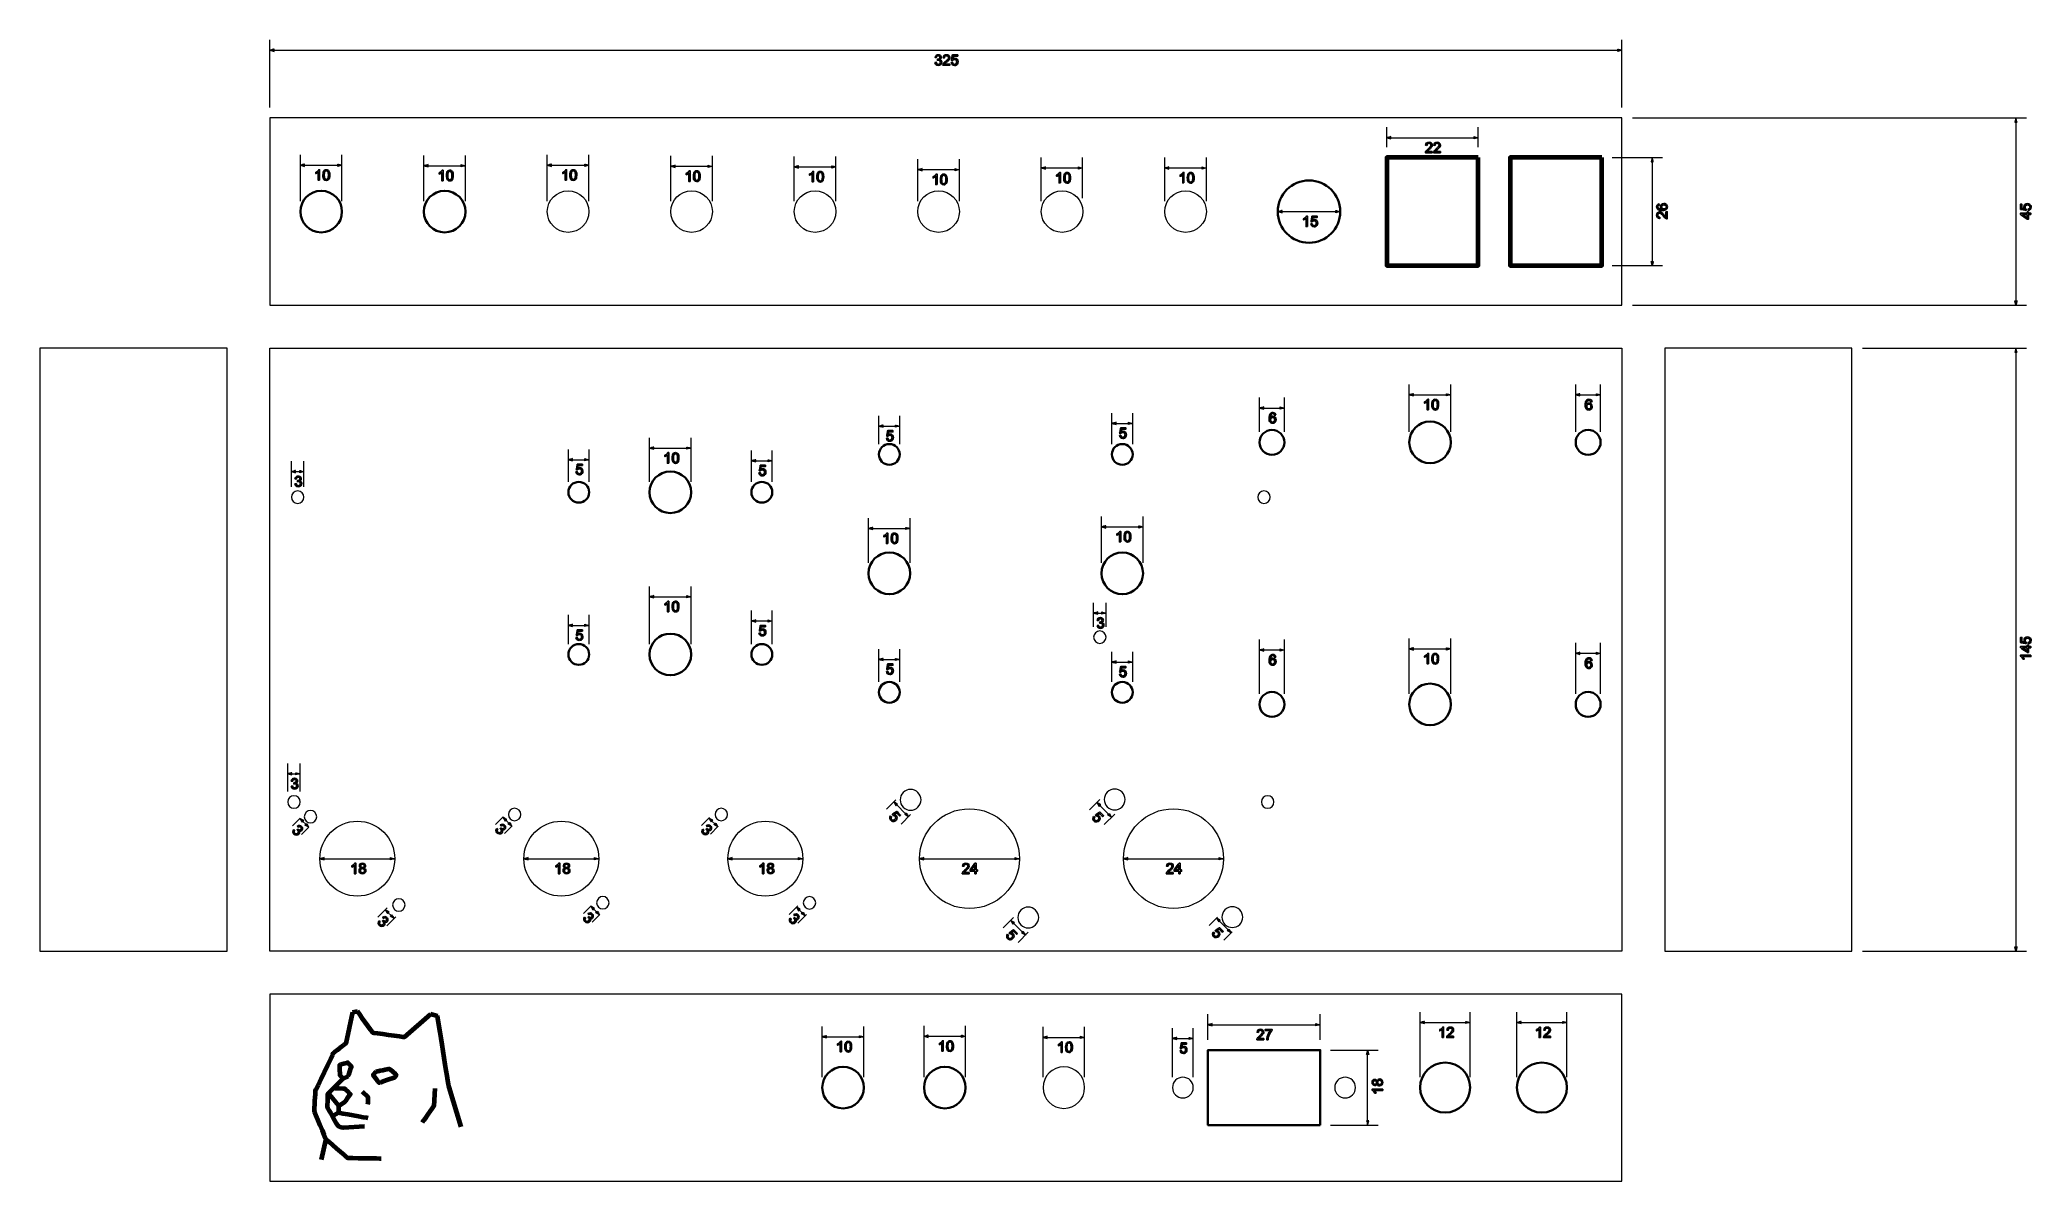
# Model space of a CAD drawing. Header units: millimetres. Extents: x -202 to 277, y -231 to 44.
import ezdxf

# ---------------------------------------------------------------- set-up
doc = ezdxf.new("R2010")
doc.units = ezdxf.units.MM
doc.header["$MEASUREMENT"] = 0
for name, color, linetype in [('Chassi', 7, 'Continuous'), ('Logo', 7, 'Continuous'), ('Medidas', 7, 'Continuous')]:
    doc.layers.add(name, color=color, linetype=linetype)

msp = doc.modelspace()

# ---------------------------------------------------------------- linework, layer by layer
at = {"layer": 'Chassi', "color": 7, "lineweight": 18, "true_color": 0xffffff}
for points in [[(178.6942, -19.9734), (178.6942, -19.9734), (-146.3058, -19.9734), (-146.3058, -19.9734), (-146.3058, -19.9734), (-146.3058, -19.9734), (-146.3058, 25.0266), (-146.3058, 25.0266), (-146.3058, 25.0266), (-146.3058, 25.0266), (178.6942, 25.0266), (178.6942, 25.0266), (178.6942, 25.0266), (178.6942, 25.0266), (178.6942, -19.9734), (178.6942, -19.9734)], [(-79.6175, 2.5266), (-79.6175, -0.2348), (-77.3789, -2.4734), (-74.6175, -2.4734), (-74.6175, -2.4734), (-71.8561, -2.4734), (-69.6175, -0.2348), (-69.6175, 2.5266), (-69.6175, 2.5266), (-69.6175, 5.288), (-71.8561, 7.5266), (-74.6175, 7.5266), (-74.6175, 7.5266), (-77.3789, 7.5266), (-79.6175, 5.288), (-79.6175, 2.5266)], [(-49.9356, 2.5266), (-49.9356, -0.2348), (-47.697, -2.4734), (-44.9356, -2.4734), (-44.9356, -2.4734), (-42.1742, -2.4734), (-39.9356, -0.2348), (-39.9356, 2.5266), (-39.9356, 2.5266), (-39.9356, 5.288), (-42.1742, 7.5266), (-44.9356, 7.5266), (-44.9356, 7.5266), (-47.697, 7.5266), (-49.9356, 5.288), (-49.9356, 2.5266)], [(-20.2536, 2.5266), (-20.2536, -0.2348), (-18.015, -2.4734), (-15.2536, -2.4734), (-15.2536, -2.4734), (-12.4922, -2.4734), (-10.2536, -0.2348), (-10.2536, 2.5266), (-10.2536, 2.5266), (-10.2536, 5.288), (-12.4922, 7.5266), (-15.2536, 7.5266), (-15.2536, 7.5266), (-18.015, 7.5266), (-20.2536, 5.288), (-20.2536, 2.5266)], [(9.4284, 2.5266), (9.4284, -0.2348), (11.667, -2.4734), (14.4284, -2.4734), (14.4284, -2.4734), (17.1898, -2.4734), (19.4284, -0.2348), (19.4284, 2.5266), (19.4284, 2.5266), (19.4284, 5.288), (17.1898, 7.5266), (14.4284, 7.5266), (14.4284, 7.5266), (11.667, 7.5266), (9.4284, 5.288), (9.4284, 2.5266)], [(39.1104, 2.5266), (39.1104, -0.2348), (41.349, -2.4734), (44.1104, -2.4734), (44.1104, -2.4734), (46.8718, -2.4734), (49.1104, -0.2348), (49.1104, 2.5266), (49.1104, 2.5266), (49.1104, 5.288), (46.8718, 7.5266), (44.1104, 7.5266), (44.1104, 7.5266), (41.349, 7.5266), (39.1104, 5.288), (39.1104, 2.5266)], [(68.7924, 2.5266), (68.7924, -0.2348), (71.031, -2.4734), (73.7924, -2.4734), (73.7924, -2.4734), (76.5538, -2.4734), (78.7924, -0.2348), (78.7924, 2.5266), (78.7924, 2.5266), (78.7924, 5.288), (76.5538, 7.5266), (73.7924, 7.5266), (73.7924, 7.5266), (71.031, 7.5266), (68.7924, 5.288), (68.7924, 2.5266)], [(-201.61, -175.2776), (-201.61, -175.2776), (-201.61, -30.2776), (-201.61, -30.2776), (-201.61, -30.2776), (-201.61, -30.2776), (-156.61, -30.2776), (-156.61, -30.2776), (-156.61, -30.2776), (-156.61, -30.2776), (-156.61, -175.2776), (-156.61, -175.2776), (-156.61, -175.2776), (-156.61, -175.2776), (-201.61, -175.2776), (-201.61, -175.2776)], [(178.6942, -30.2776), (178.6942, -30.2776), (-146.3058, -30.2776), (-146.3058, -30.2776), (-146.3058, -30.2776), (-146.3058, -30.2776), (-146.3058, -175.2776), (-146.3058, -175.2776), (-146.3058, -175.2776), (-146.3058, -175.2776), (178.6942, -175.2776), (178.6942, -175.2776), (178.6942, -175.2776), (178.6942, -175.2776), (178.6942, -30.2776), (178.6942, -30.2776)], [(188.993, -175.2776), (188.993, -175.2776), (188.993, -30.2776), (188.993, -30.2776), (188.993, -30.2776), (188.993, -30.2776), (233.993, -30.2776), (233.993, -30.2776), (233.993, -30.2776), (233.993, -30.2776), (233.993, -175.2776), (233.993, -175.2776), (233.993, -175.2776), (233.993, -175.2776), (188.993, -175.2776), (188.993, -175.2776)], [(-141.131, -66.1376), (-141.131, -65.3092), (-140.4594, -64.6376), (-139.631, -64.6376), (-139.631, -64.6376), (-138.8026, -64.6376), (-138.131, -65.3092), (-138.131, -66.1376), (-138.131, -66.1376), (-138.131, -66.966), (-138.8026, -67.6376), (-139.631, -67.6376), (-139.631, -67.6376), (-140.4594, -67.6376), (-141.131, -66.966), (-141.131, -66.1376)], [(91.152, -66.1376), (91.152, -65.3092), (91.8236, -64.6376), (92.652, -64.6376), (92.652, -64.6376), (93.4804, -64.6376), (94.152, -65.3092), (94.152, -66.1376), (94.152, -66.1376), (94.152, -66.966), (93.4804, -67.6376), (92.652, -67.6376), (92.652, -67.6376), (91.8236, -67.6376), (91.152, -66.966), (91.152, -66.1376)], [(51.7026, -99.7779), (51.7026, -98.9495), (52.3742, -98.2779), (53.2026, -98.2779), (53.2026, -98.2779), (54.031, -98.2779), (54.7026, -98.9495), (54.7026, -99.7779), (54.7026, -99.7779), (54.7026, -100.6063), (54.031, -101.2779), (53.2026, -101.2779), (53.2026, -101.2779), (52.3742, -101.2779), (51.7026, -100.6063), (51.7026, -99.7779)], [(-142.02, -139.4176), (-142.02, -138.5892), (-141.3484, -137.9176), (-140.52, -137.9176), (-140.52, -137.9176), (-139.6916, -137.9176), (-139.02, -138.5892), (-139.02, -139.4176), (-139.02, -139.4176), (-139.02, -140.246), (-139.6916, -140.9176), (-140.52, -140.9176), (-140.52, -140.9176), (-141.3484, -140.9176), (-142.02, -140.246), (-142.02, -139.4176)], [(5.9408, -137.1357), (6.9172, -136.1594), (8.5, -136.1593), (9.4763, -137.1357), (9.4763, -137.1357), (10.4527, -138.1121), (10.4527, -139.6949), (9.4763, -140.6712), (9.4763, -140.6712), (8.5, -141.6476), (6.9172, -141.6476), (5.9408, -140.6712), (5.9408, -140.6712), (4.9644, -139.6949), (4.9645, -138.1121), (5.9408, -137.1357)], [(54.9898, -137.0478), (55.9662, -136.0715), (57.549, -136.0714), (58.5253, -137.0478), (58.5253, -137.0478), (59.5017, -138.0242), (59.5017, -139.607), (58.5253, -140.5833), (58.5253, -140.5833), (57.549, -141.5597), (55.9662, -141.5597), (54.9898, -140.5833), (54.9898, -140.5833), (54.0134, -139.607), (54.0135, -138.0242), (54.9898, -137.0478)], [(92.041, -139.4176), (92.041, -138.5892), (92.7126, -137.9176), (93.541, -137.9176), (93.541, -137.9176), (94.3694, -137.9176), (95.041, -138.5892), (95.041, -139.4176), (95.041, -139.4176), (95.041, -140.246), (94.3694, -140.9176), (93.541, -140.9176), (93.541, -140.9176), (92.7126, -140.9176), (92.041, -140.246), (92.041, -139.4176)], [(-137.5975, -141.8941), (-137.0117, -141.3083), (-136.062, -141.3083), (-135.4762, -141.8941), (-135.4762, -141.8941), (-134.8904, -142.4799), (-134.8904, -143.4297), (-135.4762, -144.0154), (-135.4762, -144.0154), (-136.0619, -144.6012), (-137.0117, -144.6012), (-137.5975, -144.0154), (-137.5975, -144.0154), (-138.1833, -143.4296), (-138.1833, -142.4799), (-137.5975, -141.8941)], [(-88.5485, -141.3649), (-87.9627, -140.7791), (-87.013, -140.7791), (-86.4272, -141.3649), (-86.4272, -141.3649), (-85.8414, -141.9507), (-85.8414, -142.9005), (-86.4272, -143.4862), (-86.4272, -143.4862), (-87.0129, -144.072), (-87.9627, -144.072), (-88.5485, -143.4862), (-88.5485, -143.4862), (-89.1343, -142.9004), (-89.1343, -141.9507), (-88.5485, -141.3649)], [(-38.8698, -141.3741), (-38.284, -140.7883), (-37.3343, -140.7883), (-36.7485, -141.3741), (-36.7485, -141.3741), (-36.1627, -141.9599), (-36.1627, -142.9097), (-36.7485, -143.4954), (-36.7485, -143.4954), (-37.3342, -144.0812), (-38.284, -144.0812), (-38.8698, -143.4954), (-38.8698, -143.4954), (-39.4556, -142.9096), (-39.4556, -141.9599), (-38.8698, -141.3741)], [(21.8493, -141.0442), (15.2219, -141.0442), (9.8493, -146.4168), (9.8493, -153.0442), (9.8493, -153.0442), (9.8493, -159.6716), (15.2219, -165.0442), (21.8493, -165.0442), (21.8493, -165.0442), (28.4767, -165.0442), (33.8493, -159.6716), (33.8493, -153.0442), (33.8493, -153.0442), (33.8493, -146.4168), (28.4767, -141.0442), (21.8493, -141.0442)], [(70.8983, -141.0442), (64.2709, -141.0442), (58.8983, -146.4168), (58.8983, -153.0442), (58.8983, -153.0442), (58.8983, -159.6716), (64.2709, -165.0442), (70.8983, -165.0442), (70.8983, -165.0442), (77.5257, -165.0442), (82.8983, -159.6716), (82.8983, -153.0442), (82.8983, -153.0442), (82.8983, -146.4168), (77.5257, -141.0442), (70.8983, -141.0442)], [(-125.2978, -144.0442), (-130.2684, -144.0442), (-134.2978, -148.0736), (-134.2978, -153.0442), (-134.2978, -153.0442), (-134.2978, -158.0148), (-130.2684, -162.0442), (-125.2978, -162.0442), (-125.2978, -162.0442), (-120.3272, -162.0442), (-116.2978, -158.0148), (-116.2978, -153.0442), (-116.2978, -153.0442), (-116.2978, -148.0736), (-120.3272, -144.0442), (-125.2978, -144.0442)], [(-76.2488, -144.0442), (-81.2194, -144.0442), (-85.2488, -148.0736), (-85.2488, -153.0442), (-85.2488, -153.0442), (-85.2488, -158.0148), (-81.2194, -162.0442), (-76.2488, -162.0442), (-76.2488, -162.0442), (-71.2782, -162.0442), (-67.2488, -158.0148), (-67.2488, -153.0442), (-67.2488, -153.0442), (-67.2488, -148.0736), (-71.2782, -144.0442), (-76.2488, -144.0442)], [(-27.1998, -144.0442), (-32.1704, -144.0442), (-36.1998, -148.0736), (-36.1998, -153.0442), (-36.1998, -153.0442), (-36.1998, -158.0148), (-32.1704, -162.0442), (-27.1998, -162.0442), (-27.1998, -162.0442), (-22.2292, -162.0442), (-18.1998, -158.0148), (-18.1998, -153.0442), (-18.1998, -153.0442), (-18.1998, -148.0736), (-22.2292, -144.0442), (-27.1998, -144.0442)], [(-116.3786, -163.113), (-115.7929, -162.5272), (-114.8431, -162.5272), (-114.2573, -163.113), (-114.2573, -163.113), (-113.6715, -163.6988), (-113.6715, -164.6485), (-114.2573, -165.2343), (-114.2573, -165.2343), (-114.8431, -165.8201), (-115.7928, -165.8201), (-116.3786, -165.2343), (-116.3786, -165.2343), (-116.9644, -164.6485), (-116.9644, -163.6987), (-116.3786, -163.113)], [(-67.3296, -162.5838), (-66.7439, -161.998), (-65.7941, -161.998), (-65.2083, -162.5838), (-65.2083, -162.5838), (-64.6225, -163.1696), (-64.6225, -164.1193), (-65.2083, -164.7051), (-65.2083, -164.7051), (-65.7941, -165.2909), (-66.7438, -165.2909), (-67.3296, -164.7051), (-67.3296, -164.7051), (-67.9154, -164.1193), (-67.9154, -163.1695), (-67.3296, -162.5838)], [(-17.6509, -162.593), (-17.0652, -162.0072), (-16.1154, -162.0072), (-15.5296, -162.593), (-15.5296, -162.593), (-14.9438, -163.1788), (-14.9438, -164.1285), (-15.5296, -164.7143), (-15.5296, -164.7143), (-16.1154, -165.3001), (-17.0651, -165.3001), (-17.6509, -164.7143), (-17.6509, -164.7143), (-18.2367, -164.1285), (-18.2367, -163.1787), (-17.6509, -162.593)], [(34.2223, -165.4172), (35.1986, -164.4408), (36.7814, -164.4408), (37.7578, -165.4172), (37.7578, -165.4172), (38.7342, -166.3935), (38.7341, -167.9763), (37.7578, -168.9527), (37.7578, -168.9527), (36.7814, -169.929), (35.1986, -169.9291), (34.2223, -168.9527), (34.2223, -168.9527), (33.2459, -167.9763), (33.2459, -166.3935), (34.2223, -165.4172)], [(83.2713, -165.3293), (84.2476, -164.3529), (85.8304, -164.3529), (86.8068, -165.3293), (86.8068, -165.3293), (87.7832, -166.3056), (87.7831, -167.8884), (86.8068, -168.8648), (86.8068, -168.8648), (85.8304, -169.8411), (84.2476, -169.8412), (83.2713, -168.8648), (83.2713, -168.8648), (82.2949, -167.8884), (82.2949, -166.3056), (83.2713, -165.3293)], [(178.6942, -230.5818), (178.6942, -230.5818), (-146.3058, -230.5818), (-146.3058, -230.5818), (-146.3058, -230.5818), (-146.3058, -230.5818), (-146.3058, -185.5818), (-146.3058, -185.5818), (-146.3058, -185.5818), (-146.3058, -185.5818), (178.6942, -185.5818), (178.6942, -185.5818), (178.6942, -185.5818), (178.6942, -185.5818), (178.6942, -230.5818), (178.6942, -230.5818)], [(44.5452, -213.0818), (41.7837, -213.0818), (39.5452, -210.8433), (39.5452, -208.0818), (39.5452, -208.0818), (39.5452, -205.3203), (41.7837, -203.0818), (44.5452, -203.0818), (44.5452, -203.0818), (47.3067, -203.0818), (49.5452, -205.3203), (49.5452, -208.0818), (49.5452, -208.0818), (49.5452, -210.8433), (47.3067, -213.0818), (44.5452, -213.0818)], [(73.1587, -210.5818), (71.778, -210.5818), (70.6587, -209.4626), (70.6587, -208.0818), (70.6587, -208.0818), (70.6587, -206.701), (71.778, -205.5818), (73.1587, -205.5818), (73.1587, -205.5818), (74.5394, -205.5818), (75.6587, -206.701), (75.6587, -208.0818), (75.6587, -208.0818), (75.6587, -209.4626), (74.5394, -210.5818), (73.1587, -210.5818)], [(112.1537, -210.5818), (110.773, -210.5818), (109.6537, -209.4626), (109.6537, -208.0818), (109.6537, -208.0818), (109.6537, -206.701), (110.773, -205.5818), (112.1537, -205.5818), (112.1537, -205.5818), (113.5344, -205.5818), (114.6537, -206.701), (114.6537, -208.0818), (114.6537, -208.0818), (114.6537, -209.4626), (113.5344, -210.5818), (112.1537, -210.5818)]]:
    msp.add_open_spline(points, degree=3, knots=[0, 0, 0, 0, 0.2, 0.2, 0.2, 0.20000001, 0.4, 0.4, 0.4, 0.40000001, 0.6, 0.6, 0.6, 0.60000001, 1, 1, 1, 1], dxfattribs=at)
at = {"layer": 'Chassi', "color": 7, "lineweight": 70, "true_color": 0xffffff}
for points in [[(144.1563, 15.5266), (144.1563, 15.5266), (144.1563, -10.4734), (144.1563, -10.4734), (144.1563, -10.4734), (144.1563, -10.4734), (122.1563, -10.4734), (122.1563, -10.4734), (122.1563, -10.4734), (122.1563, -10.4734), (122.1563, 15.5266), (122.1563, 15.5266), (122.1563, 15.5266), (122.1563, 15.5266), (144.1563, 15.5266), (144.1563, 15.5266)], [(173.8383, 15.5266), (173.8383, 15.5266), (173.8383, -10.4734), (173.8383, -10.4734), (173.8383, -10.4734), (173.8383, -10.4734), (151.8383, -10.4734), (151.8383, -10.4734), (151.8383, -10.4734), (151.8383, -10.4734), (151.8383, 15.5266), (151.8383, 15.5266), (151.8383, 15.5266), (151.8383, 15.5266), (173.8383, 15.5266), (173.8383, 15.5266)]]:
    msp.add_open_spline(points, degree=3, knots=[0, 0, 0, 0, 0.2, 0.2, 0.2, 0.20000001, 0.4, 0.4, 0.4, 0.40000001, 0.6, 0.6, 0.6, 0.60000001, 1, 1, 1, 1], dxfattribs=at)
at = {"layer": 'Chassi', "color": 7, "lineweight": 35, "true_color": 0xffffff}
for points in [[(103.4743, -4.9734), (99.3321, -4.9734), (95.9743, -1.6155), (95.9743, 2.5266), (95.9743, 2.5266), (95.9743, 6.6687), (99.3321, 10.0266), (103.4743, 10.0266), (103.4743, 10.0266), (107.6165, 10.0266), (110.9743, 6.6687), (110.9743, 2.5266), (110.9743, 2.5266), (110.9743, -1.6155), (107.6165, -4.9734), (103.4743, -4.9734)], [(-133.9815, -2.4734), (-136.7429, -2.4734), (-138.9815, -0.2349), (-138.9815, 2.5266), (-138.9815, 2.5266), (-138.9815, 5.2881), (-136.7429, 7.5266), (-133.9815, 7.5266), (-133.9815, 7.5266), (-131.2201, 7.5266), (-128.9815, 5.2881), (-128.9815, 2.5266), (-128.9815, 2.5266), (-128.9815, -0.2349), (-131.2201, -2.4734), (-133.9815, -2.4734)], [(-104.2995, -2.4734), (-107.0609, -2.4734), (-109.2995, -0.2349), (-109.2995, 2.5266), (-109.2995, 2.5266), (-109.2995, 5.2881), (-107.0609, 7.5266), (-104.2995, 7.5266), (-104.2995, 7.5266), (-101.5381, 7.5266), (-99.2995, 5.2881), (-99.2995, 2.5266), (-99.2995, 2.5266), (-99.2995, -0.2349), (-101.5381, -2.4734), (-104.2995, -2.4734)], [(94.5711, -49.9536), (92.9143, -49.9536), (91.5711, -51.2967), (91.5711, -52.9536), (91.5711, -52.9536), (91.5711, -54.6105), (92.9143, -55.9536), (94.5711, -55.9536), (94.5711, -55.9536), (96.2279, -55.9536), (97.5711, -54.6105), (97.5711, -52.9536), (97.5711, -52.9536), (97.5711, -51.2967), (96.2279, -49.9536), (94.5711, -49.9536)], [(132.5711, -47.9536), (129.8097, -47.9536), (127.5711, -50.1922), (127.5711, -52.9536), (127.5711, -52.9536), (127.5711, -55.715), (129.8097, -57.9536), (132.5711, -57.9536), (132.5711, -57.9536), (135.3325, -57.9536), (137.5711, -55.715), (137.5711, -52.9536), (137.5711, -52.9536), (137.5711, -50.1922), (135.3325, -47.9536), (132.5711, -47.9536)], [(170.5711, -49.9536), (168.9143, -49.9536), (167.5711, -51.2967), (167.5711, -52.9536), (167.5711, -52.9536), (167.5711, -54.6105), (168.9143, -55.9536), (170.5711, -55.9536), (170.5711, -55.9536), (172.2279, -55.9536), (173.5711, -54.6105), (173.5711, -52.9536), (173.5711, -52.9536), (173.5711, -51.2967), (172.2279, -49.9536), (170.5711, -49.9536)], [(5.0884, -55.8536), (5.0884, -54.4729), (3.9691, -53.3536), (2.5884, -53.3536), (2.5884, -53.3536), (1.2077, -53.3536), (0.0884, -54.4729), (0.0884, -55.8536), (0.0884, -55.8536), (0.0884, -57.2343), (1.2077, -58.3536), (2.5884, -58.3536), (2.5884, -58.3536), (3.9691, -58.3536), (5.0884, -57.2343), (5.0884, -55.8536)], [(61.0884, -55.8536), (61.0884, -54.4729), (59.9691, -53.3536), (58.5884, -53.3536), (58.5884, -53.3536), (57.2077, -53.3536), (56.0884, -54.4729), (56.0884, -55.8536), (56.0884, -55.8536), (56.0884, -57.2343), (57.2077, -58.3536), (58.5884, -58.3536), (58.5884, -58.3536), (59.9691, -58.3536), (61.0884, -57.2343), (61.0884, -55.8536)], [(-50.0512, -59.9536), (-52.8126, -59.9536), (-55.0512, -62.1922), (-55.0512, -64.9536), (-55.0512, -64.9536), (-55.0512, -67.715), (-52.8126, -69.9536), (-50.0512, -69.9536), (-50.0512, -69.9536), (-47.2898, -69.9536), (-45.0512, -67.715), (-45.0512, -64.9536), (-45.0512, -64.9536), (-45.0512, -62.1922), (-47.2898, -59.9536), (-50.0512, -59.9536)], [(-72.0512, -62.4536), (-73.4319, -62.4536), (-74.5512, -63.5729), (-74.5512, -64.9536), (-74.5512, -64.9536), (-74.5512, -66.3343), (-73.4319, -67.4536), (-72.0512, -67.4536), (-72.0512, -67.4536), (-70.6705, -67.4536), (-69.5512, -66.3343), (-69.5512, -64.9536), (-69.5512, -64.9536), (-69.5512, -63.5729), (-70.6705, -62.4536), (-72.0512, -62.4536)], [(-28.0512, -62.4536), (-29.4319, -62.4536), (-30.5512, -63.5729), (-30.5512, -64.9536), (-30.5512, -64.9536), (-30.5512, -66.3343), (-29.4319, -67.4536), (-28.0512, -67.4536), (-28.0512, -67.4536), (-26.6705, -67.4536), (-25.5512, -66.3343), (-25.5512, -64.9536), (-25.5512, -64.9536), (-25.5512, -63.5729), (-26.6705, -62.4536), (-28.0512, -62.4536)], [(2.5884, -79.4536), (-0.173, -79.4536), (-2.4116, -81.6922), (-2.4116, -84.4536), (-2.4116, -84.4536), (-2.4116, -87.215), (-0.173, -89.4536), (2.5884, -89.4536), (2.5884, -89.4536), (5.3498, -89.4536), (7.5884, -87.215), (7.5884, -84.4536), (7.5884, -84.4536), (7.5884, -81.6922), (5.3498, -79.4536), (2.5884, -79.4536)], [(58.5884, -79.4536), (55.827, -79.4536), (53.5884, -81.6922), (53.5884, -84.4536), (53.5884, -84.4536), (53.5884, -87.215), (55.827, -89.4536), (58.5884, -89.4536), (58.5884, -89.4536), (61.3498, -89.4536), (63.5884, -87.215), (63.5884, -84.4536), (63.5884, -84.4536), (63.5884, -81.6922), (61.3498, -79.4536), (58.5884, -79.4536)], [(-50.0512, -98.9536), (-52.8126, -98.9536), (-55.0512, -101.1922), (-55.0512, -103.9536), (-55.0512, -103.9536), (-55.0512, -106.715), (-52.8126, -108.9536), (-50.0512, -108.9536), (-50.0512, -108.9536), (-47.2898, -108.9536), (-45.0512, -106.715), (-45.0512, -103.9536), (-45.0512, -103.9536), (-45.0512, -101.1922), (-47.2898, -98.9536), (-50.0512, -98.9536)], [(-72.0512, -101.4536), (-73.4319, -101.4536), (-74.5512, -102.5729), (-74.5512, -103.9536), (-74.5512, -103.9536), (-74.5512, -105.3343), (-73.4319, -106.4536), (-72.0512, -106.4536), (-72.0512, -106.4536), (-70.6705, -106.4536), (-69.5512, -105.3343), (-69.5512, -103.9536), (-69.5512, -103.9536), (-69.5512, -102.5729), (-70.6705, -101.4536), (-72.0512, -101.4536)], [(-28.0512, -101.4536), (-29.4319, -101.4536), (-30.5512, -102.5729), (-30.5512, -103.9536), (-30.5512, -103.9536), (-30.5512, -105.3343), (-29.4319, -106.4536), (-28.0512, -106.4536), (-28.0512, -106.4536), (-26.6705, -106.4536), (-25.5512, -105.3343), (-25.5512, -103.9536), (-25.5512, -103.9536), (-25.5512, -102.5729), (-26.6705, -101.4536), (-28.0512, -101.4536)], [(5.0884, -113.0536), (5.0884, -111.6729), (3.9691, -110.5536), (2.5884, -110.5536), (2.5884, -110.5536), (1.2077, -110.5536), (0.0884, -111.6729), (0.0884, -113.0536), (0.0884, -113.0536), (0.0884, -114.4343), (1.2077, -115.5536), (2.5884, -115.5536), (2.5884, -115.5536), (3.9691, -115.5536), (5.0884, -114.4343), (5.0884, -113.0536)], [(61.0884, -113.0536), (61.0884, -111.6729), (59.9691, -110.5536), (58.5884, -110.5536), (58.5884, -110.5536), (57.2077, -110.5536), (56.0884, -111.6729), (56.0884, -113.0536), (56.0884, -113.0536), (56.0884, -114.4343), (57.2077, -115.5536), (58.5884, -115.5536), (58.5884, -115.5536), (59.9691, -115.5536), (61.0884, -114.4343), (61.0884, -113.0536)], [(94.5711, -112.9536), (92.9143, -112.9536), (91.5711, -114.2967), (91.5711, -115.9536), (91.5711, -115.9536), (91.5711, -117.6105), (92.9143, -118.9536), (94.5711, -118.9536), (94.5711, -118.9536), (96.2279, -118.9536), (97.5711, -117.6105), (97.5711, -115.9536), (97.5711, -115.9536), (97.5711, -114.2967), (96.2279, -112.9536), (94.5711, -112.9536)], [(132.5711, -110.9536), (129.8097, -110.9536), (127.5711, -113.1922), (127.5711, -115.9536), (127.5711, -115.9536), (127.5711, -118.715), (129.8097, -120.9536), (132.5711, -120.9536), (132.5711, -120.9536), (135.3325, -120.9536), (137.5711, -118.715), (137.5711, -115.9536), (137.5711, -115.9536), (137.5711, -113.1922), (135.3325, -110.9536), (132.5711, -110.9536)], [(170.5711, -112.9536), (168.9143, -112.9536), (167.5711, -114.2967), (167.5711, -115.9536), (167.5711, -115.9536), (167.5711, -117.6105), (168.9143, -118.9536), (170.5711, -118.9536), (170.5711, -118.9536), (172.2279, -118.9536), (173.5711, -117.6105), (173.5711, -115.9536), (173.5711, -115.9536), (173.5711, -114.2967), (172.2279, -112.9536), (170.5711, -112.9536)], [(106.1579, -217.0818), (106.1579, -217.0818), (79.1579, -217.0818), (79.1579, -217.0818), (79.1579, -217.0818), (79.1579, -217.0818), (79.1579, -199.0818), (79.1579, -199.0818), (79.1579, -199.0818), (79.1579, -199.0818), (106.1579, -199.0818), (106.1579, -199.0818), (106.1579, -199.0818), (106.1579, -199.0818), (106.1579, -217.0818), (106.1579, -217.0818)], [(-8.5309, -213.0818), (-11.2923, -213.0818), (-13.5309, -210.8432), (-13.5309, -208.0818), (-13.5309, -208.0818), (-13.5309, -205.3204), (-11.2923, -203.0818), (-8.5309, -203.0818), (-8.5309, -203.0818), (-5.7695, -203.0818), (-3.5309, -205.3204), (-3.5309, -208.0818), (-3.5309, -208.0818), (-3.5309, -210.8432), (-5.7695, -213.0818), (-8.5309, -213.0818)], [(15.9316, -213.0818), (13.1702, -213.0818), (10.9316, -210.8432), (10.9316, -208.0818), (10.9316, -208.0818), (10.9316, -205.3204), (13.1702, -203.0818), (15.9316, -203.0818), (15.9316, -203.0818), (18.693, -203.0818), (20.9316, -205.3204), (20.9316, -208.0818), (20.9316, -208.0818), (20.9316, -210.8432), (18.693, -213.0818), (15.9316, -213.0818)], [(136.1812, -214.0818), (132.8675, -214.0818), (130.1812, -211.3955), (130.1812, -208.0818), (130.1812, -208.0818), (130.1812, -204.7681), (132.8675, -202.0818), (136.1812, -202.0818), (136.1812, -202.0818), (139.4949, -202.0818), (142.1812, -204.7681), (142.1812, -208.0818), (142.1812, -208.0818), (142.1812, -211.3955), (139.4949, -214.0818), (136.1812, -214.0818)], [(159.4646, -214.0818), (156.1509, -214.0818), (153.4646, -211.3955), (153.4646, -208.0818), (153.4646, -208.0818), (153.4646, -204.7681), (156.1509, -202.0818), (159.4646, -202.0818), (159.4646, -202.0818), (162.7783, -202.0818), (165.4646, -204.7681), (165.4646, -208.0818), (165.4646, -208.0818), (165.4646, -211.3955), (162.7783, -214.0818), (159.4646, -214.0818)]]:
    msp.add_open_spline(points, degree=3, knots=[0, 0, 0, 0, 0.2, 0.2, 0.2, 0.20000001, 0.4, 0.4, 0.4, 0.40000001, 0.6, 0.6, 0.6, 0.60000001, 1, 1, 1, 1], dxfattribs=at)
at = {"layer": 'Logo', "color": 7, "lineweight": 106, "true_color": 0xffffff}
for points, knots in [([(-126.4459, -189.918), (-126.4459, -189.918), (-128.0317, -197.4418), (-128.0317, -197.4418), (-128.0317, -197.4418), (-128.0317, -197.4418), (-131.1019, -199.8035), (-131.1019, -199.8035), (-131.1019, -199.8035), (-131.1019, -199.8035), (-135.4158, -208.9324), (-135.4158, -208.9324), (-135.4158, -208.9324), (-135.4158, -208.9324), (-135.6873, -213.6563), (-135.6873, -213.6563), (-135.6873, -213.6563), (-135.6873, -213.6563), (-132.8898, -220.4516), (-132.8898, -220.4516), (-132.8898, -220.4516), (-132.8898, -220.4516), (-127.643, -224.9675), (-127.643, -224.9675), (-127.643, -224.9675), (-127.643, -224.9675), (-119.5264, -225.1078), (-119.5264, -225.1078)], [0, 0, 0, 0, 0.125, 0.125, 0.125, 0.12500001, 0.25, 0.25, 0.25, 0.25000001, 0.375, 0.375, 0.375, 0.37500001, 0.5, 0.5, 0.5, 0.50000001, 0.625, 0.625, 0.625, 0.62500001, 0.75, 0.75, 0.75, 0.75000001, 1, 1, 1, 1]), ([(-107.7207, -190.4334), (-107.7207, -190.4334), (-113.9964, -195.991), (-113.9964, -195.991), (-113.9964, -195.991), (-113.9964, -195.991), (-121.5876, -194.9113), (-121.5876, -194.9113), (-121.5876, -194.9113), (-121.5876, -194.9113), (-125.2651, -189.7156), (-125.2651, -189.7156)], [0, 0, 0, 0, 0.25, 0.25, 0.25, 0.25000001, 0.5, 0.5, 0.5, 0.50000001, 1, 1, 1, 1]), ([(-100.3438, -217.5491), (-100.3438, -217.5491), (-103.25, -207.9683), (-103.25, -207.9683), (-103.25, -207.9683), (-103.25, -207.9683), (-106.0502, -190.7279), (-106.0502, -190.7279)], [0, 0, 0, 0, 0.33333333, 0.33333333, 0.33333333, 0.33333334, 1, 1, 1, 1]), ([(-127.4793, -205.366), (-127.4793, -205.366), (-128.7034, -205.8884), (-128.7034, -205.8884), (-128.7034, -205.8884), (-128.7034, -205.8884), (-129.5143, -205.0853), (-129.5143, -205.0853), (-129.5143, -205.0853), (-129.5143, -205.0853), (-129.5845, -202.6526), (-129.5845, -202.6526), (-129.5845, -202.6526), (-129.5845, -202.6526), (-127.6118, -202.0835), (-127.6118, -202.0835), (-127.6118, -202.0835), (-127.6118, -202.0835), (-126.7168, -203.013), (-126.7168, -203.013), (-126.7168, -203.013), (-126.7168, -203.013), (-127.4793, -205.366), (-127.4793, -205.366)], [0, 0, 0, 0, 0.14285714, 0.14285714, 0.14285714, 0.14285715, 0.28571429, 0.28571429, 0.28571429, 0.2857143, 0.42857143, 0.42857143, 0.42857143, 0.42857144, 0.57142857, 0.57142857, 0.57142857, 0.57142858, 0.71428571, 0.71428571, 0.71428571, 0.71428572, 1, 1, 1, 1]), ([(-120.7428, -204.1965), (-120.7428, -204.1965), (-121.4445, -205.0385), (-121.4445, -205.0385), (-121.4445, -205.0385), (-121.4445, -205.0385), (-120.0488, -206.9643), (-120.0488, -206.9643), (-120.0488, -206.9643), (-120.0488, -206.9643), (-116.2985, -205.6935), (-116.2985, -205.6935), (-116.2985, -205.6935), (-116.2985, -205.6935), (-115.9243, -204.9918), (-115.9243, -204.9918), (-115.9243, -204.9918), (-115.9243, -204.9918), (-117.6552, -203.5415), (-117.6552, -203.5415), (-117.6552, -203.5415), (-117.6552, -203.5415), (-120.7428, -204.1965), (-120.7428, -204.1965)], [0, 0, 0, 0, 0.14285714, 0.14285714, 0.14285714, 0.14285715, 0.28571429, 0.28571429, 0.28571429, 0.2857143, 0.42857143, 0.42857143, 0.42857143, 0.42857144, 0.57142857, 0.57142857, 0.57142857, 0.57142858, 0.71428571, 0.71428571, 0.71428571, 0.71428572, 1, 1, 1, 1]), ([(-123.5965, -217.4356), (-123.5965, -217.4356), (-128.6217, -217.7862), (-128.6217, -217.7862), (-128.6217, -217.7862), (-128.6217, -217.7862), (-129.8652, -217.3888), (-129.8652, -217.3888), (-129.8652, -217.3888), (-129.8652, -217.3888), (-132.4274, -212.8952), (-132.4274, -212.8952), (-132.4274, -212.8952), (-132.4274, -212.8952), (-132.3992, -209.6153), (-132.3992, -209.6153), (-132.3992, -209.6153), (-132.3992, -209.6153), (-128.7034, -205.8884), (-128.7034, -205.8884)], [0, 0, 0, 0, 0.16666667, 0.16666667, 0.16666667, 0.16666668, 0.33333333, 0.33333333, 0.33333333, 0.33333334, 0.5, 0.5, 0.5, 0.50000001, 0.66666667, 0.66666667, 0.66666667, 0.66666668, 1, 1, 1, 1]), ([(-131.9956, -209.7227), (-131.9956, -209.7227), (-129.8026, -212.3543), (-129.8026, -212.3543), (-129.8026, -212.3543), (-129.8026, -212.3543), (-129.8363, -214.075), (-129.8363, -214.075)], [0, 0, 0, 0, 0.33333333, 0.33333333, 0.33333333, 0.33333334, 1, 1, 1, 1]), ([(-129.8059, -212.5236), (-129.8059, -212.5236), (-128.2844, -211.5446), (-128.2844, -211.5446), (-128.2844, -211.5446), (-128.2844, -211.5446), (-126.9685, -209.689), (-126.9685, -209.689), (-126.9685, -209.689), (-126.9685, -209.689), (-128.2169, -208.4068), (-128.2169, -208.4068), (-128.2169, -208.4068), (-128.2169, -208.4068), (-131.0424, -208.2471), (-131.0424, -208.2471)], [0, 0, 0, 0, 0.2, 0.2, 0.2, 0.20000001, 0.4, 0.4, 0.4, 0.40000001, 0.6, 0.6, 0.6, 0.60000001, 1, 1, 1, 1]), ([(-124.1578, -209.0149), (-124.1578, -209.0149), (-122.7499, -210.2796), (-122.7499, -210.2796), (-122.7499, -210.2796), (-122.7499, -210.2796), (-122.8085, -212.1591), (-122.8085, -212.1591)], [0, 0, 0, 0, 0.33333333, 0.33333333, 0.33333333, 0.33333334, 1, 1, 1, 1]), ([(-106.6548, -208.3056), (-106.6548, -208.3056), (-106.9344, -212.5313), (-106.9344, -212.5313), (-106.9344, -212.5313), (-106.9344, -212.5313), (-109.7257, -216.5), (-109.7257, -216.5)], [0, 0, 0, 0, 0.33333333, 0.33333333, 0.33333333, 0.33333334, 1, 1, 1, 1]), ([(-131.1184, -214.7835), (-131.1184, -214.7835), (-129.8363, -214.075), (-129.8363, -214.075), (-129.8363, -214.075), (-129.8363, -214.075), (-122.7849, -215.3571), (-122.7849, -215.3571)], [0, 0, 0, 0, 0.33333333, 0.33333333, 0.33333333, 0.33333334, 1, 1, 1, 1])]:
    msp.add_open_spline(points, degree=3, knots=knots, dxfattribs=at)
for points in [[(-126.4568, -189.9696), (-126.4568, -189.9696), (-125.2651, -189.7156), (-125.2651, -189.7156)], [(-106.0271, -190.8702), (-106.0271, -190.8702), (-107.7207, -190.4334), (-107.7207, -190.4334)], [(-132.8898, -220.4516), (-132.8898, -220.4516), (-134.0151, -225.4305), (-134.0151, -225.4305)]]:
    msp.add_open_spline(points, degree=3, dxfattribs=at)
at = {"layer": 'Medidas', "color": 240, "lineweight": 9, "true_color": 0xed1f24}
for points in [[(-146.3058, 27.5266), (-146.3058, 27.5266), (-146.3058, 43.8212), (-146.3058, 43.8212)], [(178.6942, 27.5266), (178.6942, 27.5266), (178.6942, 43.8212), (178.6942, 43.8212)], [(-146.3058, 41.3212), (-146.3058, 41.3212), (178.6942, 41.3212), (178.6942, 41.3212)], [(181.1942, 25.0266), (181.1942, 25.0266), (275.9093, 25.0266), (275.9093, 25.0266)], [(273.4093, 25.0266), (273.4093, 25.0266), (273.4093, -19.9734), (273.4093, -19.9734)], [(122.1563, 18.0266), (122.1563, 18.0266), (122.1563, 22.7869), (122.1563, 22.7869)], [(122.1563, 20.2869), (122.1563, 20.2869), (144.1563, 20.2869), (144.1563, 20.2869)], [(144.1563, 18.0266), (144.1563, 18.0266), (144.1563, 22.7869), (144.1563, 22.7869)], [(-138.9815, 5.0266), (-138.9815, 5.0266), (-138.9815, 16.1723), (-138.9815, 16.1723)], [(-128.9815, 5.0266), (-128.9815, 5.0266), (-128.9815, 16.1723), (-128.9815, 16.1723)], [(-109.2995, 5.0266), (-109.2995, 5.0266), (-109.2995, 16.04), (-109.2995, 16.04)], [(-99.2995, 5.0266), (-99.2995, 5.0266), (-99.2995, 16.04), (-99.2995, 16.04)], [(-79.6175, 5.0266), (-79.6175, 5.0266), (-79.6175, 16.1723), (-79.6175, 16.1723)], [(-69.6175, 5.0266), (-69.6175, 5.0266), (-69.6175, 16.1723), (-69.6175, 16.1723)], [(-49.9356, 5.0266), (-49.9356, 5.0266), (-49.9356, 15.9077), (-49.9356, 15.9077)], [(-39.9356, 5.0266), (-39.9356, 5.0266), (-39.9356, 15.9077), (-39.9356, 15.9077)], [(-20.2536, 5.0266), (-20.2536, 5.0266), (-20.2536, 15.7754), (-20.2536, 15.7754)], [(-10.2536, 5.0266), (-10.2536, 5.0266), (-10.2536, 15.7754), (-10.2536, 15.7754)], [(9.4284, 5.0266), (9.4284, 5.0266), (9.4284, 15.1139), (9.4284, 15.1139)], [(19.4284, 5.0266), (19.4284, 5.0266), (19.4284, 15.1139), (19.4284, 15.1139)], [(39.1104, 5.0266), (39.1104, 5.0266), (39.1104, 15.5108), (39.1104, 15.5108)], [(49.0567, 5.7623), (49.0567, 5.7623), (49.0567, 15.5108), (49.0567, 15.5108)], [(68.7924, 5.0266), (68.7924, 5.0266), (68.7924, 15.5108), (68.7924, 15.5108)], [(78.7924, 5.0266), (78.7924, 5.0266), (78.7924, 15.5108), (78.7924, 15.5108)], [(176.3383, 15.5266), (176.3383, 15.5266), (188.4644, 15.5266), (188.4644, 15.5266)], [(185.9644, 15.5266), (185.9644, 15.5266), (185.9644, -10.4734), (185.9644, -10.4734)], [(-138.9815, 13.6723), (-138.9815, 13.6723), (-128.9815, 13.6723), (-128.9815, 13.6723)], [(-109.2995, 13.54), (-109.2995, 13.54), (-99.2995, 13.54), (-99.2995, 13.54)], [(-79.6175, 13.6723), (-79.6175, 13.6723), (-69.6175, 13.6723), (-69.6175, 13.6723)], [(-49.9356, 13.4077), (-49.9356, 13.4077), (-39.9356, 13.4077), (-39.9356, 13.4077)], [(-20.2536, 13.2754), (-20.2536, 13.2754), (-10.2536, 13.2754), (-10.2536, 13.2754)], [(9.4284, 12.6139), (9.4284, 12.6139), (19.4284, 12.6139), (19.4284, 12.6139)], [(39.1104, 13.0108), (39.1104, 13.0108), (49.0567, 13.0108), (49.0567, 13.0108)], [(68.7924, 13.0108), (68.7924, 13.0108), (78.7924, 13.0108), (78.7924, 13.0108)], [(95.9743, 2.5266), (95.9743, 2.5266), (95.9743, 2.5266), (95.9743, 2.5266)], [(95.9743, 2.5266), (95.9743, 2.5266), (110.9743, 2.5266), (110.9743, 2.5266)], [(110.9743, 2.5266), (110.9743, 2.5266), (110.9743, 2.5266), (110.9743, 2.5266)], [(176.3383, -10.4734), (176.3383, -10.4734), (188.4644, -10.4734), (188.4644, -10.4734)], [(181.1942, -19.9734), (181.1942, -19.9734), (275.9093, -19.9734), (275.9093, -19.9734)], [(236.493, -30.2776), (236.493, -30.2776), (275.9093, -30.2776), (275.9093, -30.2776)], [(273.4093, -30.2776), (273.4093, -30.2776), (273.4093, -175.2776), (273.4093, -175.2776)], [(91.5711, -50.4536), (91.5711, -50.4536), (91.5711, -42.2003), (91.5711, -42.2003)], [(97.5711, -50.4536), (97.5711, -50.4536), (97.5711, -42.2003), (97.5711, -42.2003)], [(127.5711, -50.4536), (127.5711, -50.4536), (127.5711, -39.0253), (127.5711, -39.0253)], [(127.5711, -41.5253), (127.5711, -41.5253), (137.5711, -41.5253), (137.5711, -41.5253)], [(137.5711, -50.4536), (137.5711, -50.4536), (137.5711, -39.0253), (137.5711, -39.0253)], [(167.5711, -50.4536), (167.5711, -50.4536), (167.5711, -39.0253), (167.5711, -39.0253)], [(167.5711, -41.5253), (167.5711, -41.5253), (173.5711, -41.5253), (173.5711, -41.5253)], [(173.5711, -50.4536), (173.5711, -50.4536), (173.5711, -39.0253), (173.5711, -39.0253)], [(0.0884, -53.3536), (0.0884, -53.3536), (0.0884, -46.5658), (0.0884, -46.5658)], [(5.0884, -53.3536), (5.0884, -53.3536), (5.0884, -46.5658), (5.0884, -46.5658)], [(56.0884, -53.3536), (56.0884, -53.3536), (56.0884, -45.9044), (56.0884, -45.9044)], [(61.0884, -53.3536), (61.0884, -53.3536), (61.0884, -45.9044), (61.0884, -45.9044)], [(91.5711, -44.7003), (91.5711, -44.7003), (97.5711, -44.7003), (97.5711, -44.7003)], [(-55.0512, -62.4536), (-55.0512, -62.4536), (-55.0512, -51.8575), (-55.0512, -51.8575)], [(-45.0512, -62.4536), (-45.0512, -62.4536), (-45.0512, -51.8575), (-45.0512, -51.8575)], [(0.0884, -49.0658), (0.0884, -49.0658), (5.0884, -49.0658), (5.0884, -49.0658)], [(56.0884, -48.4044), (56.0884, -48.4044), (61.0884, -48.4044), (61.0884, -48.4044)], [(-74.5512, -62.4536), (-74.5512, -62.4536), (-74.5512, -54.6356), (-74.5512, -54.6356)], [(-74.5512, -57.1356), (-74.5512, -57.1356), (-69.5512, -57.1356), (-69.5512, -57.1356)], [(-69.5512, -62.4536), (-69.5512, -62.4536), (-69.5512, -54.6356), (-69.5512, -54.6356)], [(-55.0512, -54.3575), (-55.0512, -54.3575), (-45.0512, -54.3575), (-45.0512, -54.3575)], [(-30.5512, -62.4536), (-30.5512, -62.4536), (-30.5512, -54.9002), (-30.5512, -54.9002)], [(-30.5512, -57.4002), (-30.5512, -57.4002), (-25.5512, -57.4002), (-25.5512, -57.4002)], [(-25.5512, -62.4536), (-25.5512, -62.4536), (-25.5512, -54.9002), (-25.5512, -54.9002)], [(-141.131, -63.6376), (-141.131, -63.6376), (-141.131, -57.4802), (-141.131, -57.4802)], [(-141.131, -59.9802), (-141.131, -59.9802), (-138.131, -59.9802), (-138.131, -59.9802)], [(-138.131, -63.6376), (-138.131, -63.6376), (-138.131, -57.4802), (-138.131, -57.4802)], [(-2.4116, -81.9536), (-2.4116, -81.9536), (-2.4116, -71.1721), (-2.4116, -71.1721)], [(7.5884, -81.9536), (7.5884, -81.9536), (7.5884, -71.1721), (7.5884, -71.1721)], [(53.5884, -81.9536), (53.5884, -81.9536), (53.5884, -70.7753), (53.5884, -70.7753)], [(63.5884, -81.9536), (63.5884, -81.9536), (63.5884, -70.7753), (63.5884, -70.7753)], [(-2.4116, -73.6721), (-2.4116, -73.6721), (7.5884, -73.6721), (7.5884, -73.6721)], [(53.5884, -73.2753), (53.5884, -73.2753), (63.5884, -73.2753), (63.5884, -73.2753)], [(-55.0512, -101.4536), (-55.0512, -101.4536), (-55.0512, -87.5768), (-55.0512, -87.5768)], [(-55.0512, -90.0768), (-55.0512, -90.0768), (-45.0512, -90.0768), (-45.0512, -90.0768)], [(-45.0512, -101.4536), (-45.0512, -101.4536), (-45.0512, -87.5768), (-45.0512, -87.5768)], [(-74.5512, -101.4536), (-74.5512, -101.4536), (-74.5512, -94.456), (-74.5512, -94.456)], [(-69.5512, -101.4536), (-69.5512, -101.4536), (-69.5512, -94.456), (-69.5512, -94.456)], [(-30.5512, -101.4536), (-30.5512, -101.4536), (-30.5512, -93.3976), (-30.5512, -93.3976)], [(-25.5512, -101.4536), (-25.5512, -101.4536), (-25.5512, -93.3976), (-25.5512, -93.3976)], [(51.7026, -97.2779), (51.7026, -97.2779), (51.7026, -91.513), (51.7026, -91.513)], [(51.7026, -94.013), (51.7026, -94.013), (54.7026, -94.013), (54.7026, -94.013)], [(54.7026, -97.2779), (54.7026, -97.2779), (54.7026, -91.513), (54.7026, -91.513)], [(-74.5512, -96.956), (-74.5512, -96.956), (-69.5512, -96.956), (-69.5512, -96.956)], [(-30.5512, -95.8976), (-30.5512, -95.8976), (-25.5512, -95.8976), (-25.5512, -95.8976)], [(91.5711, -113.4536), (91.5711, -113.4536), (91.5711, -100.3766), (91.5711, -100.3766)], [(97.5711, -113.4536), (97.5711, -113.4536), (97.5711, -100.3766), (97.5711, -100.3766)], [(127.5711, -113.4536), (127.5711, -113.4536), (127.5711, -100.112), (127.5711, -100.112)], [(137.5711, -113.4536), (137.5711, -113.4536), (137.5711, -100.112), (137.5711, -100.112)], [(0.0884, -110.5536), (0.0884, -110.5536), (0.0884, -102.6582), (0.0884, -102.6582)], [(0.0884, -105.1582), (0.0884, -105.1582), (5.0884, -105.1582), (5.0884, -105.1582)], [(5.0884, -110.5536), (5.0884, -110.5536), (5.0884, -102.6582), (5.0884, -102.6582)], [(56.0884, -110.5536), (56.0884, -110.5536), (56.0884, -103.287), (56.0884, -103.287)], [(61.0884, -110.5536), (61.0884, -110.5536), (61.0884, -103.287), (61.0884, -103.287)], [(91.5711, -102.8766), (91.5711, -102.8766), (97.5711, -102.8766), (97.5711, -102.8766)], [(127.5711, -102.612), (127.5711, -102.612), (137.5711, -102.612), (137.5711, -102.612)], [(167.5711, -113.4536), (167.5711, -113.4536), (167.5711, -101.1703), (167.5711, -101.1703)], [(167.5711, -103.6703), (167.5711, -103.6703), (173.5711, -103.6703), (173.5711, -103.6703)], [(173.5711, -113.4536), (173.5711, -113.4536), (173.5711, -101.1703), (173.5711, -101.1703)], [(56.0884, -105.787), (56.0884, -105.787), (61.0884, -105.787), (61.0884, -105.787)], [(-142.02, -136.9176), (-142.02, -136.9176), (-142.02, -130.1423), (-142.02, -130.1423)], [(-142.02, -132.6423), (-142.02, -132.6423), (-139.02, -132.6423), (-139.02, -132.6423)], [(-139.02, -136.9176), (-139.02, -136.9176), (-139.02, -130.1423), (-139.02, -130.1423)], [(-139.0844, -143.381), (-139.0844, -143.381), (-140.8522, -145.1488), (-140.8522, -145.1488)], [(-139.0845, -143.3811), (-139.0845, -143.3811), (-136.9632, -145.5024), (-136.9632, -145.5024)], [(-90.2844, -143.1008), (-90.2844, -143.1008), (-92.0522, -144.8686), (-92.0522, -144.8686)], [(-90.2845, -143.1009), (-90.2845, -143.1009), (-88.1632, -145.2222), (-88.1632, -145.2222)], [(-40.6375, -143.1418), (-40.6375, -143.1418), (-42.5359, -145.0402), (-42.5359, -145.0402)], [(-40.7682, -143.2725), (-40.7682, -143.2725), (-38.6469, -145.3938), (-38.6469, -145.3938)], [(4.1731, -138.9034), (4.1731, -138.9034), (1.8935, -141.183), (1.8935, -141.183)], [(3.6612, -139.4153), (3.6612, -139.4153), (7.1967, -142.9508), (7.1967, -142.9508)], [(7.7086, -142.4389), (7.7086, -142.4389), (5.429, -144.7185), (5.429, -144.7185)], [(53.2221, -138.8155), (53.2221, -138.8155), (50.7158, -141.3218), (50.7158, -141.3218)], [(52.4835, -139.5541), (52.4835, -139.5541), (56.019, -143.0896), (56.019, -143.0896)], [(56.7576, -142.351), (56.7576, -142.351), (54.2513, -144.8573), (54.2513, -144.8573)], [(-136.9631, -145.5023), (-136.9631, -145.5023), (-138.7309, -147.2701), (-138.7309, -147.2701)], [(-88.1631, -145.2221), (-88.1631, -145.2221), (-89.9309, -146.9899), (-89.9309, -146.9899)], [(-38.5162, -145.2631), (-38.5162, -145.2631), (-40.4146, -147.1615), (-40.4146, -147.1615)], [(-134.2978, -153.0442), (-134.2978, -153.0442), (-134.2978, -153.0442), (-134.2978, -153.0442)], [(-134.2978, -153.0442), (-134.2978, -153.0442), (-116.2978, -153.0442), (-116.2978, -153.0442)], [(-116.2978, -153.0442), (-116.2978, -153.0442), (-116.2978, -153.0442), (-116.2978, -153.0442)], [(-85.2488, -153.0442), (-85.2488, -153.0442), (-85.2488, -153.0442), (-85.2488, -153.0442)], [(-85.2488, -153.0442), (-85.2488, -153.0442), (-67.2488, -153.0442), (-67.2488, -153.0442)], [(-67.2488, -153.0442), (-67.2488, -153.0442), (-67.2488, -153.0442), (-67.2488, -153.0442)], [(-36.1998, -153.0442), (-36.1998, -153.0442), (-36.1998, -153.0442), (-36.1998, -153.0442)], [(-36.1998, -153.0442), (-36.1998, -153.0442), (-18.1998, -153.0442), (-18.1998, -153.0442)], [(-18.1998, -153.0442), (-18.1998, -153.0442), (-18.1998, -153.0442), (-18.1998, -153.0442)], [(9.8493, -153.0442), (9.8493, -153.0442), (9.8493, -153.0442), (9.8493, -153.0442)], [(9.8493, -153.0442), (9.8493, -153.0442), (33.8493, -153.0442), (33.8493, -153.0442)], [(33.8493, -153.0442), (33.8493, -153.0442), (33.8493, -153.0442), (33.8493, -153.0442)], [(58.8983, -153.0442), (58.8983, -153.0442), (58.8983, -153.0442), (58.8983, -153.0442)], [(58.8983, -153.0442), (58.8983, -153.0442), (82.8983, -153.0442), (82.8983, -153.0442)], [(82.8983, -153.0442), (82.8983, -153.0442), (82.8983, -153.0442), (82.8983, -153.0442)], [(-118.1463, -164.8807), (-118.1463, -164.8807), (-120.3451, -167.0795), (-120.3451, -167.0795)], [(-118.5774, -165.3118), (-118.5774, -165.3118), (-116.4561, -167.4331), (-116.4561, -167.4331)], [(-116.025, -167.002), (-116.025, -167.002), (-118.2238, -169.2008), (-118.2238, -169.2008)], [(-69.0973, -164.3515), (-69.0973, -164.3515), (-70.9497, -166.2039), (-70.9497, -166.2039)], [(-69.182, -164.4362), (-69.182, -164.4362), (-67.0607, -166.5575), (-67.0607, -166.5575)], [(-66.976, -166.4728), (-66.976, -166.4728), (-68.8284, -168.3252), (-68.8284, -168.3252)], [(-19.4186, -164.3607), (-19.4186, -164.3607), (-21.4995, -166.4416), (-21.4995, -166.4416)], [(-19.7318, -164.6739), (-19.7318, -164.6739), (-17.6105, -166.7952), (-17.6105, -166.7952)], [(-17.2973, -166.482), (-17.2973, -166.482), (-19.3782, -168.5629), (-19.3782, -168.5629)], [(32.4546, -167.185), (32.4546, -167.185), (29.9925, -169.6472), (29.9925, -169.6472)], [(81.5036, -167.0971), (81.5036, -167.0971), (79.4762, -169.1246), (79.4762, -169.1246)], [(81.2439, -167.3568), (81.2439, -167.3568), (84.7794, -170.8923), (84.7794, -170.8923)], [(31.7602, -167.8794), (31.7602, -167.8794), (35.2957, -171.4149), (35.2957, -171.4149)], [(35.9901, -170.7205), (35.9901, -170.7205), (33.528, -173.1827), (33.528, -173.1827)], [(85.0391, -170.6326), (85.0391, -170.6326), (83.0117, -172.6601), (83.0117, -172.6601)], [(236.493, -175.2776), (236.493, -175.2776), (275.9093, -175.2776), (275.9093, -175.2776)], [(79.1579, -196.5818), (79.1579, -196.5818), (79.1579, -190.4674), (79.1579, -190.4674)], [(106.1579, -196.5818), (106.1579, -196.5818), (106.1579, -190.4674), (106.1579, -190.4674)], [(130.1812, -205.5818), (130.1812, -205.5818), (130.1812, -189.9382), (130.1812, -189.9382)], [(142.1812, -205.5818), (142.1812, -205.5818), (142.1812, -189.9382), (142.1812, -189.9382)], [(153.4646, -205.5818), (153.4646, -205.5818), (153.4646, -189.9382), (153.4646, -189.9382)], [(165.4646, -205.5818), (165.4646, -205.5818), (165.4646, -189.9382), (165.4646, -189.9382)], [(-13.5309, -205.5818), (-13.5309, -205.5818), (-13.5309, -193.3778), (-13.5309, -193.3778)], [(-13.5309, -195.8778), (-13.5309, -195.8778), (-3.5309, -195.8778), (-3.5309, -195.8778)], [(-3.5309, -205.5818), (-3.5309, -205.5818), (-3.5309, -193.3778), (-3.5309, -193.3778)], [(10.9316, -205.5818), (10.9316, -205.5818), (10.9316, -193.2455), (10.9316, -193.2455)], [(10.9316, -195.7455), (10.9316, -195.7455), (20.9316, -195.7455), (20.9316, -195.7455)], [(20.9316, -205.5818), (20.9316, -205.5818), (20.9316, -193.2455), (20.9316, -193.2455)], [(39.5452, -205.5818), (39.5452, -205.5818), (39.5452, -193.5101), (39.5452, -193.5101)], [(39.5452, -196.0101), (39.5452, -196.0101), (49.5452, -196.0101), (49.5452, -196.0101)], [(49.5452, -205.5818), (49.5452, -205.5818), (49.5452, -193.5101), (49.5452, -193.5101)], [(70.6587, -205.5818), (70.6587, -205.5818), (70.6587, -193.7747), (70.6587, -193.7747)], [(75.6587, -205.5818), (75.6587, -205.5818), (75.6587, -193.7747), (75.6587, -193.7747)], [(79.1579, -192.9674), (79.1579, -192.9674), (106.1579, -192.9674), (106.1579, -192.9674)], [(130.1812, -192.4382), (130.1812, -192.4382), (142.1812, -192.4382), (142.1812, -192.4382)], [(153.4646, -192.4382), (153.4646, -192.4382), (165.4646, -192.4382), (165.4646, -192.4382)], [(70.6587, -196.2747), (70.6587, -196.2747), (75.6587, -196.2747), (75.6587, -196.2747)], [(108.6579, -199.0818), (108.6579, -199.0818), (120.0698, -199.0818), (120.0698, -199.0818)], [(117.5698, -217.0818), (117.5698, -217.0818), (117.5698, -199.0818), (117.5698, -199.0818)], [(108.6579, -217.0818), (108.6579, -217.0818), (120.0698, -217.0818), (120.0698, -217.0818)]]:
    msp.add_open_spline(points, degree=3, dxfattribs=at)
for points in [[(-145.2898, 41.0489), (-145.2898, 41.0489), (-146.3058, 41.3212), (-146.3058, 41.3212), (-146.3058, 41.3212), (-146.3058, 41.3212), (-145.2898, 41.5934), (-145.2898, 41.5934), (-145.2898, 41.5934), (-145.2898, 41.5934), (-145.2898, 41.0489), (-145.2898, 41.0489)], [(177.6782, 41.0489), (177.6782, 41.0489), (178.6942, 41.3212), (178.6942, 41.3212), (178.6942, 41.3212), (178.6942, 41.3212), (177.6782, 41.5934), (177.6782, 41.5934), (177.6782, 41.5934), (177.6782, 41.5934), (177.6782, 41.0489), (177.6782, 41.0489)], [(273.137, 24.0106), (273.137, 24.0106), (273.4093, 25.0266), (273.4093, 25.0266), (273.4093, 25.0266), (273.4093, 25.0266), (273.6815, 24.0106), (273.6815, 24.0106), (273.6815, 24.0106), (273.6815, 24.0106), (273.137, 24.0106), (273.137, 24.0106)], [(123.1722, 20.0146), (123.1722, 20.0146), (122.1563, 20.2869), (122.1563, 20.2869), (122.1563, 20.2869), (122.1563, 20.2869), (123.1722, 20.5591), (123.1722, 20.5591), (123.1722, 20.5591), (123.1722, 20.5591), (123.1722, 20.0146), (123.1722, 20.0146)], [(143.1403, 20.0146), (143.1403, 20.0146), (144.1563, 20.2869), (144.1563, 20.2869), (144.1563, 20.2869), (144.1563, 20.2869), (143.1403, 20.5591), (143.1403, 20.5591), (143.1403, 20.5591), (143.1403, 20.5591), (143.1403, 20.0146), (143.1403, 20.0146)], [(185.6921, 14.5106), (185.6921, 14.5106), (185.9644, 15.5266), (185.9644, 15.5266), (185.9644, 15.5266), (185.9644, 15.5266), (186.2366, 14.5106), (186.2366, 14.5106), (186.2366, 14.5106), (186.2366, 14.5106), (185.6921, 14.5106), (185.6921, 14.5106)], [(-137.9655, 13.4), (-137.9655, 13.4), (-138.9815, 13.6723), (-138.9815, 13.6723), (-138.9815, 13.6723), (-138.9815, 13.6723), (-137.9655, 13.9445), (-137.9655, 13.9445), (-137.9655, 13.9445), (-137.9655, 13.9445), (-137.9655, 13.4), (-137.9655, 13.4)], [(-129.9974, 13.4), (-129.9974, 13.4), (-128.9815, 13.6723), (-128.9815, 13.6723), (-128.9815, 13.6723), (-128.9815, 13.6723), (-129.9974, 13.9445), (-129.9974, 13.9445), (-129.9974, 13.9445), (-129.9974, 13.9445), (-129.9974, 13.4), (-129.9974, 13.4)], [(-108.2835, 13.2677), (-108.2835, 13.2677), (-109.2995, 13.54), (-109.2995, 13.54), (-109.2995, 13.54), (-109.2995, 13.54), (-108.2835, 13.8122), (-108.2835, 13.8122), (-108.2835, 13.8122), (-108.2835, 13.8122), (-108.2835, 13.2677), (-108.2835, 13.2677)], [(-100.3154, 13.2677), (-100.3154, 13.2677), (-99.2995, 13.54), (-99.2995, 13.54), (-99.2995, 13.54), (-99.2995, 13.54), (-100.3154, 13.8122), (-100.3154, 13.8122), (-100.3154, 13.8122), (-100.3154, 13.8122), (-100.3154, 13.2677), (-100.3154, 13.2677)], [(-78.6015, 13.4), (-78.6015, 13.4), (-79.6175, 13.6723), (-79.6175, 13.6723), (-79.6175, 13.6723), (-79.6175, 13.6723), (-78.6015, 13.9445), (-78.6015, 13.9445), (-78.6015, 13.9445), (-78.6015, 13.9445), (-78.6015, 13.4), (-78.6015, 13.4)], [(-70.6334, 13.4), (-70.6334, 13.4), (-69.6175, 13.6723), (-69.6175, 13.6723), (-69.6175, 13.6723), (-69.6175, 13.6723), (-70.6334, 13.9445), (-70.6334, 13.9445), (-70.6334, 13.9445), (-70.6334, 13.9445), (-70.6334, 13.4), (-70.6334, 13.4)], [(-48.9196, 13.1354), (-48.9196, 13.1354), (-49.9356, 13.4077), (-49.9356, 13.4077), (-49.9356, 13.4077), (-49.9356, 13.4077), (-48.9196, 13.6799), (-48.9196, 13.6799), (-48.9196, 13.6799), (-48.9196, 13.6799), (-48.9196, 13.1354), (-48.9196, 13.1354)], [(-40.9515, 13.1354), (-40.9515, 13.1354), (-39.9356, 13.4077), (-39.9356, 13.4077), (-39.9356, 13.4077), (-39.9356, 13.4077), (-40.9515, 13.6799), (-40.9515, 13.6799), (-40.9515, 13.6799), (-40.9515, 13.6799), (-40.9515, 13.1354), (-40.9515, 13.1354)], [(-19.2376, 13.0031), (-19.2376, 13.0031), (-20.2536, 13.2754), (-20.2536, 13.2754), (-20.2536, 13.2754), (-20.2536, 13.2754), (-19.2376, 13.5476), (-19.2376, 13.5476), (-19.2376, 13.5476), (-19.2376, 13.5476), (-19.2376, 13.0031), (-19.2376, 13.0031)], [(-11.2695, 13.0031), (-11.2695, 13.0031), (-10.2536, 13.2754), (-10.2536, 13.2754), (-10.2536, 13.2754), (-10.2536, 13.2754), (-11.2695, 13.5476), (-11.2695, 13.5476), (-11.2695, 13.5476), (-11.2695, 13.5476), (-11.2695, 13.0031), (-11.2695, 13.0031)], [(10.4443, 12.3416), (10.4443, 12.3416), (9.4284, 12.6139), (9.4284, 12.6139), (9.4284, 12.6139), (9.4284, 12.6139), (10.4443, 12.8861), (10.4443, 12.8861), (10.4443, 12.8861), (10.4443, 12.8861), (10.4443, 12.3416), (10.4443, 12.3416)], [(18.4124, 12.3416), (18.4124, 12.3416), (19.4284, 12.6139), (19.4284, 12.6139), (19.4284, 12.6139), (19.4284, 12.6139), (18.4124, 12.8861), (18.4124, 12.8861), (18.4124, 12.8861), (18.4124, 12.8861), (18.4124, 12.3416), (18.4124, 12.3416)], [(40.1263, 12.7385), (40.1263, 12.7385), (39.1104, 13.0108), (39.1104, 13.0108), (39.1104, 13.0108), (39.1104, 13.0108), (40.1263, 13.283), (40.1263, 13.283), (40.1263, 13.283), (40.1263, 13.283), (40.1263, 12.7385), (40.1263, 12.7385)], [(48.0407, 12.7385), (48.0407, 12.7385), (49.0567, 13.0108), (49.0567, 13.0108), (49.0567, 13.0108), (49.0567, 13.0108), (48.0407, 13.283), (48.0407, 13.283), (48.0407, 13.283), (48.0407, 13.283), (48.0407, 12.7385), (48.0407, 12.7385)], [(69.8083, 12.7385), (69.8083, 12.7385), (68.7924, 13.0108), (68.7924, 13.0108), (68.7924, 13.0108), (68.7924, 13.0108), (69.8083, 13.283), (69.8083, 13.283), (69.8083, 13.283), (69.8083, 13.283), (69.8083, 12.7385), (69.8083, 12.7385)], [(77.7764, 12.7385), (77.7764, 12.7385), (78.7924, 13.0108), (78.7924, 13.0108), (78.7924, 13.0108), (78.7924, 13.0108), (77.7764, 13.283), (77.7764, 13.283), (77.7764, 13.283), (77.7764, 13.283), (77.7764, 12.7385), (77.7764, 12.7385)], [(96.9902, 2.2543), (96.9902, 2.2543), (95.9743, 2.5266), (95.9743, 2.5266), (95.9743, 2.5266), (95.9743, 2.5266), (96.9902, 2.7988), (96.9902, 2.7988), (96.9902, 2.7988), (96.9902, 2.7988), (96.9902, 2.2543), (96.9902, 2.2543)], [(109.9583, 2.2543), (109.9583, 2.2543), (110.9743, 2.5266), (110.9743, 2.5266), (110.9743, 2.5266), (110.9743, 2.5266), (109.9583, 2.7988), (109.9583, 2.7988), (109.9583, 2.7988), (109.9583, 2.7988), (109.9583, 2.2543), (109.9583, 2.2543)], [(185.6921, -9.4574), (185.6921, -9.4574), (185.9644, -10.4734), (185.9644, -10.4734), (185.9644, -10.4734), (185.9644, -10.4734), (186.2366, -9.4574), (186.2366, -9.4574), (186.2366, -9.4574), (186.2366, -9.4574), (185.6921, -9.4574), (185.6921, -9.4574)], [(273.137, -18.9574), (273.137, -18.9574), (273.4093, -19.9734), (273.4093, -19.9734), (273.4093, -19.9734), (273.4093, -19.9734), (273.6815, -18.9574), (273.6815, -18.9574), (273.6815, -18.9574), (273.6815, -18.9574), (273.137, -18.9574), (273.137, -18.9574)], [(273.137, -31.2935), (273.137, -31.2935), (273.4093, -30.2776), (273.4093, -30.2776), (273.4093, -30.2776), (273.4093, -30.2776), (273.6815, -31.2935), (273.6815, -31.2935), (273.6815, -31.2935), (273.6815, -31.2935), (273.137, -31.2935), (273.137, -31.2935)], [(128.587, -41.7975), (128.587, -41.7975), (127.5711, -41.5253), (127.5711, -41.5253), (127.5711, -41.5253), (127.5711, -41.5253), (128.587, -41.253), (128.587, -41.253), (128.587, -41.253), (128.587, -41.253), (128.587, -41.7975), (128.587, -41.7975)], [(136.5551, -41.7975), (136.5551, -41.7975), (137.5711, -41.5253), (137.5711, -41.5253), (137.5711, -41.5253), (137.5711, -41.5253), (136.5551, -41.253), (136.5551, -41.253), (136.5551, -41.253), (136.5551, -41.253), (136.5551, -41.7975), (136.5551, -41.7975)], [(168.587, -41.7975), (168.587, -41.7975), (167.5711, -41.5253), (167.5711, -41.5253), (167.5711, -41.5253), (167.5711, -41.5253), (168.587, -41.253), (168.587, -41.253), (168.587, -41.253), (168.587, -41.253), (168.587, -41.7975), (168.587, -41.7975)], [(172.5551, -41.7975), (172.5551, -41.7975), (173.5711, -41.5253), (173.5711, -41.5253), (173.5711, -41.5253), (173.5711, -41.5253), (172.5551, -41.253), (172.5551, -41.253), (172.5551, -41.253), (172.5551, -41.253), (172.5551, -41.7975), (172.5551, -41.7975)], [(92.587, -44.9725), (92.587, -44.9725), (91.5711, -44.7003), (91.5711, -44.7003), (91.5711, -44.7003), (91.5711, -44.7003), (92.587, -44.428), (92.587, -44.428), (92.587, -44.428), (92.587, -44.428), (92.587, -44.9725), (92.587, -44.9725)], [(96.5551, -44.9725), (96.5551, -44.9725), (97.5711, -44.7003), (97.5711, -44.7003), (97.5711, -44.7003), (97.5711, -44.7003), (96.5551, -44.428), (96.5551, -44.428), (96.5551, -44.428), (96.5551, -44.428), (96.5551, -44.9725), (96.5551, -44.9725)], [(1.1043, -49.338), (1.1043, -49.338), (0.0884, -49.0658), (0.0884, -49.0658), (0.0884, -49.0658), (0.0884, -49.0658), (1.1043, -48.7935), (1.1043, -48.7935), (1.1043, -48.7935), (1.1043, -48.7935), (1.1043, -49.338), (1.1043, -49.338)], [(4.0724, -49.338), (4.0724, -49.338), (5.0884, -49.0658), (5.0884, -49.0658), (5.0884, -49.0658), (5.0884, -49.0658), (4.0724, -48.7935), (4.0724, -48.7935), (4.0724, -48.7935), (4.0724, -48.7935), (4.0724, -49.338), (4.0724, -49.338)], [(57.1043, -48.6766), (57.1043, -48.6766), (56.0884, -48.4044), (56.0884, -48.4044), (56.0884, -48.4044), (56.0884, -48.4044), (57.1043, -48.1321), (57.1043, -48.1321), (57.1043, -48.1321), (57.1043, -48.1321), (57.1043, -48.6766), (57.1043, -48.6766)], [(60.0724, -48.6766), (60.0724, -48.6766), (61.0884, -48.4044), (61.0884, -48.4044), (61.0884, -48.4044), (61.0884, -48.4044), (60.0724, -48.1321), (60.0724, -48.1321), (60.0724, -48.1321), (60.0724, -48.1321), (60.0724, -48.6766), (60.0724, -48.6766)], [(-73.5352, -57.4078), (-73.5352, -57.4078), (-74.5512, -57.1356), (-74.5512, -57.1356), (-74.5512, -57.1356), (-74.5512, -57.1356), (-73.5352, -56.8633), (-73.5352, -56.8633), (-73.5352, -56.8633), (-73.5352, -56.8633), (-73.5352, -57.4078), (-73.5352, -57.4078)], [(-70.5671, -57.4078), (-70.5671, -57.4078), (-69.5512, -57.1356), (-69.5512, -57.1356), (-69.5512, -57.1356), (-69.5512, -57.1356), (-70.5671, -56.8633), (-70.5671, -56.8633), (-70.5671, -56.8633), (-70.5671, -56.8633), (-70.5671, -57.4078), (-70.5671, -57.4078)], [(-54.0352, -54.6297), (-54.0352, -54.6297), (-55.0512, -54.3575), (-55.0512, -54.3575), (-55.0512, -54.3575), (-55.0512, -54.3575), (-54.0352, -54.0852), (-54.0352, -54.0852), (-54.0352, -54.0852), (-54.0352, -54.0852), (-54.0352, -54.6297), (-54.0352, -54.6297)], [(-46.0671, -54.6297), (-46.0671, -54.6297), (-45.0512, -54.3575), (-45.0512, -54.3575), (-45.0512, -54.3575), (-45.0512, -54.3575), (-46.0671, -54.0852), (-46.0671, -54.0852), (-46.0671, -54.0852), (-46.0671, -54.0852), (-46.0671, -54.6297), (-46.0671, -54.6297)], [(-29.5352, -57.6724), (-29.5352, -57.6724), (-30.5512, -57.4002), (-30.5512, -57.4002), (-30.5512, -57.4002), (-30.5512, -57.4002), (-29.5352, -57.1279), (-29.5352, -57.1279), (-29.5352, -57.1279), (-29.5352, -57.1279), (-29.5352, -57.6724), (-29.5352, -57.6724)], [(-26.5671, -57.6724), (-26.5671, -57.6724), (-25.5512, -57.4002), (-25.5512, -57.4002), (-25.5512, -57.4002), (-25.5512, -57.4002), (-26.5671, -57.1279), (-26.5671, -57.1279), (-26.5671, -57.1279), (-26.5671, -57.1279), (-26.5671, -57.6724), (-26.5671, -57.6724)], [(-140.115, -60.2524), (-140.115, -60.2524), (-141.131, -59.9802), (-141.131, -59.9802), (-141.131, -59.9802), (-141.131, -59.9802), (-140.115, -59.7079), (-140.115, -59.7079), (-140.115, -59.7079), (-140.115, -59.7079), (-140.115, -60.2524), (-140.115, -60.2524)], [(-139.1469, -60.2524), (-139.1469, -60.2524), (-138.131, -59.9802), (-138.131, -59.9802), (-138.131, -59.9802), (-138.131, -59.9802), (-139.1469, -59.7079), (-139.1469, -59.7079), (-139.1469, -59.7079), (-139.1469, -59.7079), (-139.1469, -60.2524), (-139.1469, -60.2524)], [(-1.3956, -73.9443), (-1.3956, -73.9443), (-2.4116, -73.6721), (-2.4116, -73.6721), (-2.4116, -73.6721), (-2.4116, -73.6721), (-1.3956, -73.3998), (-1.3956, -73.3998), (-1.3956, -73.3998), (-1.3956, -73.3998), (-1.3956, -73.9443), (-1.3956, -73.9443)], [(6.5724, -73.9443), (6.5724, -73.9443), (7.5884, -73.6721), (7.5884, -73.6721), (7.5884, -73.6721), (7.5884, -73.6721), (6.5724, -73.3998), (6.5724, -73.3998), (6.5724, -73.3998), (6.5724, -73.3998), (6.5724, -73.9443), (6.5724, -73.9443)], [(54.6043, -73.5475), (54.6043, -73.5475), (53.5884, -73.2753), (53.5884, -73.2753), (53.5884, -73.2753), (53.5884, -73.2753), (54.6043, -73.003), (54.6043, -73.003), (54.6043, -73.003), (54.6043, -73.003), (54.6043, -73.5475), (54.6043, -73.5475)], [(62.5724, -73.5475), (62.5724, -73.5475), (63.5884, -73.2753), (63.5884, -73.2753), (63.5884, -73.2753), (63.5884, -73.2753), (62.5724, -73.003), (62.5724, -73.003), (62.5724, -73.003), (62.5724, -73.003), (62.5724, -73.5475), (62.5724, -73.5475)], [(-54.0352, -90.349), (-54.0352, -90.349), (-55.0512, -90.0768), (-55.0512, -90.0768), (-55.0512, -90.0768), (-55.0512, -90.0768), (-54.0352, -89.8045), (-54.0352, -89.8045), (-54.0352, -89.8045), (-54.0352, -89.8045), (-54.0352, -90.349), (-54.0352, -90.349)], [(-46.0671, -90.349), (-46.0671, -90.349), (-45.0512, -90.0768), (-45.0512, -90.0768), (-45.0512, -90.0768), (-45.0512, -90.0768), (-46.0671, -89.8045), (-46.0671, -89.8045), (-46.0671, -89.8045), (-46.0671, -89.8045), (-46.0671, -90.349), (-46.0671, -90.349)], [(-29.5352, -96.1698), (-29.5352, -96.1698), (-30.5512, -95.8976), (-30.5512, -95.8976), (-30.5512, -95.8976), (-30.5512, -95.8976), (-29.5352, -95.6253), (-29.5352, -95.6253), (-29.5352, -95.6253), (-29.5352, -95.6253), (-29.5352, -96.1698), (-29.5352, -96.1698)], [(-26.5671, -96.1698), (-26.5671, -96.1698), (-25.5512, -95.8976), (-25.5512, -95.8976), (-25.5512, -95.8976), (-25.5512, -95.8976), (-26.5671, -95.6253), (-26.5671, -95.6253), (-26.5671, -95.6253), (-26.5671, -95.6253), (-26.5671, -96.1698), (-26.5671, -96.1698)], [(52.7185, -94.2852), (52.7185, -94.2852), (51.7026, -94.013), (51.7026, -94.013), (51.7026, -94.013), (51.7026, -94.013), (52.7185, -93.7407), (52.7185, -93.7407), (52.7185, -93.7407), (52.7185, -93.7407), (52.7185, -94.2852), (52.7185, -94.2852)], [(53.6866, -94.2852), (53.6866, -94.2852), (54.7026, -94.013), (54.7026, -94.013), (54.7026, -94.013), (54.7026, -94.013), (53.6866, -93.7407), (53.6866, -93.7407), (53.6866, -93.7407), (53.6866, -93.7407), (53.6866, -94.2852), (53.6866, -94.2852)], [(-73.5352, -97.2282), (-73.5352, -97.2282), (-74.5512, -96.956), (-74.5512, -96.956), (-74.5512, -96.956), (-74.5512, -96.956), (-73.5352, -96.6837), (-73.5352, -96.6837), (-73.5352, -96.6837), (-73.5352, -96.6837), (-73.5352, -97.2282), (-73.5352, -97.2282)], [(-70.5671, -97.2282), (-70.5671, -97.2282), (-69.5512, -96.956), (-69.5512, -96.956), (-69.5512, -96.956), (-69.5512, -96.956), (-70.5671, -96.6837), (-70.5671, -96.6837), (-70.5671, -96.6837), (-70.5671, -96.6837), (-70.5671, -97.2282), (-70.5671, -97.2282)], [(1.1043, -105.4304), (1.1043, -105.4304), (0.0884, -105.1582), (0.0884, -105.1582), (0.0884, -105.1582), (0.0884, -105.1582), (1.1043, -104.8859), (1.1043, -104.8859), (1.1043, -104.8859), (1.1043, -104.8859), (1.1043, -105.4304), (1.1043, -105.4304)], [(4.0724, -105.4304), (4.0724, -105.4304), (5.0884, -105.1582), (5.0884, -105.1582), (5.0884, -105.1582), (5.0884, -105.1582), (4.0724, -104.8859), (4.0724, -104.8859), (4.0724, -104.8859), (4.0724, -104.8859), (4.0724, -105.4304), (4.0724, -105.4304)], [(92.587, -103.1488), (92.587, -103.1488), (91.5711, -102.8766), (91.5711, -102.8766), (91.5711, -102.8766), (91.5711, -102.8766), (92.587, -102.6043), (92.587, -102.6043), (92.587, -102.6043), (92.587, -102.6043), (92.587, -103.1488), (92.587, -103.1488)], [(96.5551, -103.1488), (96.5551, -103.1488), (97.5711, -102.8766), (97.5711, -102.8766), (97.5711, -102.8766), (97.5711, -102.8766), (96.5551, -102.6043), (96.5551, -102.6043), (96.5551, -102.6043), (96.5551, -102.6043), (96.5551, -103.1488), (96.5551, -103.1488)], [(128.587, -102.8842), (128.587, -102.8842), (127.5711, -102.612), (127.5711, -102.612), (127.5711, -102.612), (127.5711, -102.612), (128.587, -102.3397), (128.587, -102.3397), (128.587, -102.3397), (128.587, -102.3397), (128.587, -102.8842), (128.587, -102.8842)], [(136.5551, -102.8842), (136.5551, -102.8842), (137.5711, -102.612), (137.5711, -102.612), (137.5711, -102.612), (137.5711, -102.612), (136.5551, -102.3397), (136.5551, -102.3397), (136.5551, -102.3397), (136.5551, -102.3397), (136.5551, -102.8842), (136.5551, -102.8842)], [(168.587, -103.9425), (168.587, -103.9425), (167.5711, -103.6703), (167.5711, -103.6703), (167.5711, -103.6703), (167.5711, -103.6703), (168.587, -103.398), (168.587, -103.398), (168.587, -103.398), (168.587, -103.398), (168.587, -103.9425), (168.587, -103.9425)], [(172.5551, -103.9425), (172.5551, -103.9425), (173.5711, -103.6703), (173.5711, -103.6703), (173.5711, -103.6703), (173.5711, -103.6703), (172.5551, -103.398), (172.5551, -103.398), (172.5551, -103.398), (172.5551, -103.398), (172.5551, -103.9425), (172.5551, -103.9425)], [(57.1043, -106.0592), (57.1043, -106.0592), (56.0884, -105.787), (56.0884, -105.787), (56.0884, -105.787), (56.0884, -105.787), (57.1043, -105.5147), (57.1043, -105.5147), (57.1043, -105.5147), (57.1043, -105.5147), (57.1043, -106.0592), (57.1043, -106.0592)], [(60.0724, -106.0592), (60.0724, -106.0592), (61.0884, -105.787), (61.0884, -105.787), (61.0884, -105.787), (61.0884, -105.787), (60.0724, -105.5147), (60.0724, -105.5147), (60.0724, -105.5147), (60.0724, -105.5147), (60.0724, -106.0592), (60.0724, -106.0592)], [(-141.004, -132.9145), (-141.004, -132.9145), (-142.02, -132.6423), (-142.02, -132.6423), (-142.02, -132.6423), (-142.02, -132.6423), (-141.004, -132.37), (-141.004, -132.37), (-141.004, -132.37), (-141.004, -132.37), (-141.004, -132.9145), (-141.004, -132.9145)], [(-140.0359, -132.9145), (-140.0359, -132.9145), (-139.02, -132.6423), (-139.02, -132.6423), (-139.02, -132.6423), (-139.02, -132.6423), (-140.0359, -132.37), (-140.0359, -132.37), (-140.0359, -132.37), (-140.0359, -132.37), (-140.0359, -132.9145), (-140.0359, -132.9145)], [(-138.5586, -144.2919), (-138.5586, -144.2919), (-139.0845, -143.3811), (-139.0845, -143.3811), (-139.0845, -143.3811), (-139.0845, -143.3811), (-138.1736, -143.9069), (-138.1736, -143.9069), (-138.1736, -143.9069), (-138.1736, -143.9069), (-138.5586, -144.2919), (-138.5586, -144.2919)], [(-89.7586, -144.0117), (-89.7586, -144.0117), (-90.2845, -143.1009), (-90.2845, -143.1009), (-90.2845, -143.1009), (-90.2845, -143.1009), (-89.3736, -143.6267), (-89.3736, -143.6267), (-89.3736, -143.6267), (-89.3736, -143.6267), (-89.7586, -144.0117), (-89.7586, -144.0117)], [(-40.2423, -144.1833), (-40.2423, -144.1833), (-40.7682, -143.2725), (-40.7682, -143.2725), (-40.7682, -143.2725), (-40.7682, -143.2725), (-39.8573, -143.7983), (-39.8573, -143.7983), (-39.8573, -143.7983), (-39.8573, -143.7983), (-40.2423, -144.1833), (-40.2423, -144.1833)], [(4.187, -140.3261), (4.187, -140.3261), (3.6612, -139.4153), (3.6612, -139.4153), (3.6612, -139.4153), (3.6612, -139.4153), (4.572, -139.9411), (4.572, -139.9411), (4.572, -139.9411), (4.572, -139.9411), (4.187, -140.3261), (4.187, -140.3261)], [(6.2858, -142.4249), (6.2858, -142.4249), (7.1967, -142.9508), (7.1967, -142.9508), (7.1967, -142.9508), (7.1967, -142.9508), (6.6708, -142.0399), (6.6708, -142.0399), (6.6708, -142.0399), (6.6708, -142.0399), (6.2858, -142.4249), (6.2858, -142.4249)], [(53.0093, -140.4649), (53.0093, -140.4649), (52.4835, -139.5541), (52.4835, -139.5541), (52.4835, -139.5541), (52.4835, -139.5541), (53.3943, -140.0799), (53.3943, -140.0799), (53.3943, -140.0799), (53.3943, -140.0799), (53.0093, -140.4649), (53.0093, -140.4649)], [(55.1081, -142.5637), (55.1081, -142.5637), (56.019, -143.0896), (56.019, -143.0896), (56.019, -143.0896), (56.019, -143.0896), (55.4931, -142.1787), (55.4931, -142.1787), (55.4931, -142.1787), (55.4931, -142.1787), (55.1081, -142.5637), (55.1081, -142.5637)], [(-137.874, -144.9765), (-137.874, -144.9765), (-136.9632, -145.5024), (-136.9632, -145.5024), (-136.9632, -145.5024), (-136.9632, -145.5024), (-137.489, -144.5915), (-137.489, -144.5915), (-137.489, -144.5915), (-137.489, -144.5915), (-137.874, -144.9765), (-137.874, -144.9765)], [(-89.074, -144.6963), (-89.074, -144.6963), (-88.1632, -145.2222), (-88.1632, -145.2222), (-88.1632, -145.2222), (-88.1632, -145.2222), (-88.689, -144.3113), (-88.689, -144.3113), (-88.689, -144.3113), (-88.689, -144.3113), (-89.074, -144.6963), (-89.074, -144.6963)], [(-39.5577, -144.8679), (-39.5577, -144.8679), (-38.6469, -145.3938), (-38.6469, -145.3938), (-38.6469, -145.3938), (-38.6469, -145.3938), (-39.1727, -144.4829), (-39.1727, -144.4829), (-39.1727, -144.4829), (-39.1727, -144.4829), (-39.5577, -144.8679), (-39.5577, -144.8679)], [(-133.2818, -153.3164), (-133.2818, -153.3164), (-134.2978, -153.0442), (-134.2978, -153.0442), (-134.2978, -153.0442), (-134.2978, -153.0442), (-133.2818, -152.7719), (-133.2818, -152.7719), (-133.2818, -152.7719), (-133.2818, -152.7719), (-133.2818, -153.3164), (-133.2818, -153.3164)], [(-117.3137, -153.3164), (-117.3137, -153.3164), (-116.2978, -153.0442), (-116.2978, -153.0442), (-116.2978, -153.0442), (-116.2978, -153.0442), (-117.3137, -152.7719), (-117.3137, -152.7719), (-117.3137, -152.7719), (-117.3137, -152.7719), (-117.3137, -153.3164), (-117.3137, -153.3164)], [(-84.2328, -153.3164), (-84.2328, -153.3164), (-85.2488, -153.0442), (-85.2488, -153.0442), (-85.2488, -153.0442), (-85.2488, -153.0442), (-84.2328, -152.7719), (-84.2328, -152.7719), (-84.2328, -152.7719), (-84.2328, -152.7719), (-84.2328, -153.3164), (-84.2328, -153.3164)], [(-68.2647, -153.3164), (-68.2647, -153.3164), (-67.2488, -153.0442), (-67.2488, -153.0442), (-67.2488, -153.0442), (-67.2488, -153.0442), (-68.2647, -152.7719), (-68.2647, -152.7719), (-68.2647, -152.7719), (-68.2647, -152.7719), (-68.2647, -153.3164), (-68.2647, -153.3164)], [(-35.1838, -153.3164), (-35.1838, -153.3164), (-36.1998, -153.0442), (-36.1998, -153.0442), (-36.1998, -153.0442), (-36.1998, -153.0442), (-35.1838, -152.7719), (-35.1838, -152.7719), (-35.1838, -152.7719), (-35.1838, -152.7719), (-35.1838, -153.3164), (-35.1838, -153.3164)], [(-19.2157, -153.3164), (-19.2157, -153.3164), (-18.1998, -153.0442), (-18.1998, -153.0442), (-18.1998, -153.0442), (-18.1998, -153.0442), (-19.2157, -152.7719), (-19.2157, -152.7719), (-19.2157, -152.7719), (-19.2157, -152.7719), (-19.2157, -153.3164), (-19.2157, -153.3164)], [(10.8652, -153.3164), (10.8652, -153.3164), (9.8493, -153.0442), (9.8493, -153.0442), (9.8493, -153.0442), (9.8493, -153.0442), (10.8652, -152.7719), (10.8652, -152.7719), (10.8652, -152.7719), (10.8652, -152.7719), (10.8652, -153.3164), (10.8652, -153.3164)], [(32.8333, -153.3164), (32.8333, -153.3164), (33.8493, -153.0442), (33.8493, -153.0442), (33.8493, -153.0442), (33.8493, -153.0442), (32.8333, -152.7719), (32.8333, -152.7719), (32.8333, -152.7719), (32.8333, -152.7719), (32.8333, -153.3164), (32.8333, -153.3164)], [(59.9142, -153.3164), (59.9142, -153.3164), (58.8983, -153.0442), (58.8983, -153.0442), (58.8983, -153.0442), (58.8983, -153.0442), (59.9142, -152.7719), (59.9142, -152.7719), (59.9142, -152.7719), (59.9142, -152.7719), (59.9142, -153.3164), (59.9142, -153.3164)], [(81.8823, -153.3164), (81.8823, -153.3164), (82.8983, -153.0442), (82.8983, -153.0442), (82.8983, -153.0442), (82.8983, -153.0442), (81.8823, -152.7719), (81.8823, -152.7719), (81.8823, -152.7719), (81.8823, -152.7719), (81.8823, -153.3164), (81.8823, -153.3164)], [(-118.0515, -166.2226), (-118.0515, -166.2226), (-118.5774, -165.3118), (-118.5774, -165.3118), (-118.5774, -165.3118), (-118.5774, -165.3118), (-117.6665, -165.8376), (-117.6665, -165.8376), (-117.6665, -165.8376), (-117.6665, -165.8376), (-118.0515, -166.2226), (-118.0515, -166.2226)], [(-117.3669, -166.9072), (-117.3669, -166.9072), (-116.4561, -167.4331), (-116.4561, -167.4331), (-116.4561, -167.4331), (-116.4561, -167.4331), (-116.9819, -166.5222), (-116.9819, -166.5222), (-116.9819, -166.5222), (-116.9819, -166.5222), (-117.3669, -166.9072), (-117.3669, -166.9072)], [(-68.6561, -165.347), (-68.6561, -165.347), (-69.182, -164.4362), (-69.182, -164.4362), (-69.182, -164.4362), (-69.182, -164.4362), (-68.2711, -164.962), (-68.2711, -164.962), (-68.2711, -164.962), (-68.2711, -164.962), (-68.6561, -165.347), (-68.6561, -165.347)], [(-67.9715, -166.0316), (-67.9715, -166.0316), (-67.0607, -166.5575), (-67.0607, -166.5575), (-67.0607, -166.5575), (-67.0607, -166.5575), (-67.5865, -165.6466), (-67.5865, -165.6466), (-67.5865, -165.6466), (-67.5865, -165.6466), (-67.9715, -166.0316), (-67.9715, -166.0316)], [(-19.2059, -165.5847), (-19.2059, -165.5847), (-19.7318, -164.6739), (-19.7318, -164.6739), (-19.7318, -164.6739), (-19.7318, -164.6739), (-18.8209, -165.1997), (-18.8209, -165.1997), (-18.8209, -165.1997), (-18.8209, -165.1997), (-19.2059, -165.5847), (-19.2059, -165.5847)], [(-18.5213, -166.2693), (-18.5213, -166.2693), (-17.6105, -166.7952), (-17.6105, -166.7952), (-17.6105, -166.7952), (-17.6105, -166.7952), (-18.1363, -165.8843), (-18.1363, -165.8843), (-18.1363, -165.8843), (-18.1363, -165.8843), (-18.5213, -166.2693), (-18.5213, -166.2693)], [(81.7697, -168.2676), (81.7697, -168.2676), (81.2439, -167.3568), (81.2439, -167.3568), (81.2439, -167.3568), (81.2439, -167.3568), (82.1547, -167.8826), (82.1547, -167.8826), (82.1547, -167.8826), (82.1547, -167.8826), (81.7697, -168.2676), (81.7697, -168.2676)], [(32.286, -168.7902), (32.286, -168.7902), (31.7602, -167.8794), (31.7602, -167.8794), (31.7602, -167.8794), (31.7602, -167.8794), (32.671, -168.4052), (32.671, -168.4052), (32.671, -168.4052), (32.671, -168.4052), (32.286, -168.7902), (32.286, -168.7902)], [(34.3848, -170.889), (34.3848, -170.889), (35.2957, -171.4149), (35.2957, -171.4149), (35.2957, -171.4149), (35.2957, -171.4149), (34.7698, -170.504), (34.7698, -170.504), (34.7698, -170.504), (34.7698, -170.504), (34.3848, -170.889), (34.3848, -170.889)], [(83.8685, -170.3664), (83.8685, -170.3664), (84.7794, -170.8923), (84.7794, -170.8923), (84.7794, -170.8923), (84.7794, -170.8923), (84.2535, -169.9814), (84.2535, -169.9814), (84.2535, -169.9814), (84.2535, -169.9814), (83.8685, -170.3664), (83.8685, -170.3664)], [(273.137, -174.2616), (273.137, -174.2616), (273.4093, -175.2776), (273.4093, -175.2776), (273.4093, -175.2776), (273.4093, -175.2776), (273.6815, -174.2616), (273.6815, -174.2616), (273.6815, -174.2616), (273.6815, -174.2616), (273.137, -174.2616), (273.137, -174.2616)], [(-12.5149, -196.15), (-12.5149, -196.15), (-13.5309, -195.8778), (-13.5309, -195.8778), (-13.5309, -195.8778), (-13.5309, -195.8778), (-12.5149, -195.6055), (-12.5149, -195.6055), (-12.5149, -195.6055), (-12.5149, -195.6055), (-12.5149, -196.15), (-12.5149, -196.15)], [(-4.5468, -196.15), (-4.5468, -196.15), (-3.5309, -195.8778), (-3.5309, -195.8778), (-3.5309, -195.8778), (-3.5309, -195.8778), (-4.5468, -195.6055), (-4.5468, -195.6055), (-4.5468, -195.6055), (-4.5468, -195.6055), (-4.5468, -196.15), (-4.5468, -196.15)], [(11.9475, -196.0177), (11.9475, -196.0177), (10.9316, -195.7455), (10.9316, -195.7455), (10.9316, -195.7455), (10.9316, -195.7455), (11.9475, -195.4732), (11.9475, -195.4732), (11.9475, -195.4732), (11.9475, -195.4732), (11.9475, -196.0177), (11.9475, -196.0177)], [(19.9156, -196.0177), (19.9156, -196.0177), (20.9316, -195.7455), (20.9316, -195.7455), (20.9316, -195.7455), (20.9316, -195.7455), (19.9156, -195.4732), (19.9156, -195.4732), (19.9156, -195.4732), (19.9156, -195.4732), (19.9156, -196.0177), (19.9156, -196.0177)], [(40.5611, -196.2823), (40.5611, -196.2823), (39.5452, -196.0101), (39.5452, -196.0101), (39.5452, -196.0101), (39.5452, -196.0101), (40.5611, -195.7378), (40.5611, -195.7378), (40.5611, -195.7378), (40.5611, -195.7378), (40.5611, -196.2823), (40.5611, -196.2823)], [(48.5292, -196.2823), (48.5292, -196.2823), (49.5452, -196.0101), (49.5452, -196.0101), (49.5452, -196.0101), (49.5452, -196.0101), (48.5292, -195.7378), (48.5292, -195.7378), (48.5292, -195.7378), (48.5292, -195.7378), (48.5292, -196.2823), (48.5292, -196.2823)], [(71.6746, -196.5469), (71.6746, -196.5469), (70.6587, -196.2747), (70.6587, -196.2747), (70.6587, -196.2747), (70.6587, -196.2747), (71.6746, -196.0024), (71.6746, -196.0024), (71.6746, -196.0024), (71.6746, -196.0024), (71.6746, -196.5469), (71.6746, -196.5469)], [(74.6427, -196.5469), (74.6427, -196.5469), (75.6587, -196.2747), (75.6587, -196.2747), (75.6587, -196.2747), (75.6587, -196.2747), (74.6427, -196.0024), (74.6427, -196.0024), (74.6427, -196.0024), (74.6427, -196.0024), (74.6427, -196.5469), (74.6427, -196.5469)], [(80.1738, -193.2396), (80.1738, -193.2396), (79.1579, -192.9674), (79.1579, -192.9674), (79.1579, -192.9674), (79.1579, -192.9674), (80.1738, -192.6951), (80.1738, -192.6951), (80.1738, -192.6951), (80.1738, -192.6951), (80.1738, -193.2396), (80.1738, -193.2396)], [(105.1419, -193.2396), (105.1419, -193.2396), (106.1579, -192.9674), (106.1579, -192.9674), (106.1579, -192.9674), (106.1579, -192.9674), (105.1419, -192.6951), (105.1419, -192.6951), (105.1419, -192.6951), (105.1419, -192.6951), (105.1419, -193.2396), (105.1419, -193.2396)], [(131.1971, -192.7104), (131.1971, -192.7104), (130.1812, -192.4382), (130.1812, -192.4382), (130.1812, -192.4382), (130.1812, -192.4382), (131.1971, -192.1659), (131.1971, -192.1659), (131.1971, -192.1659), (131.1971, -192.1659), (131.1971, -192.7104), (131.1971, -192.7104)], [(141.1652, -192.7104), (141.1652, -192.7104), (142.1812, -192.4382), (142.1812, -192.4382), (142.1812, -192.4382), (142.1812, -192.4382), (141.1652, -192.1659), (141.1652, -192.1659), (141.1652, -192.1659), (141.1652, -192.1659), (141.1652, -192.7104), (141.1652, -192.7104)], [(154.4805, -192.7104), (154.4805, -192.7104), (153.4646, -192.4382), (153.4646, -192.4382), (153.4646, -192.4382), (153.4646, -192.4382), (154.4805, -192.1659), (154.4805, -192.1659), (154.4805, -192.1659), (154.4805, -192.1659), (154.4805, -192.7104), (154.4805, -192.7104)], [(164.4486, -192.7104), (164.4486, -192.7104), (165.4646, -192.4382), (165.4646, -192.4382), (165.4646, -192.4382), (165.4646, -192.4382), (164.4486, -192.1659), (164.4486, -192.1659), (164.4486, -192.1659), (164.4486, -192.1659), (164.4486, -192.7104), (164.4486, -192.7104)], [(117.842, -200.0977), (117.842, -200.0977), (117.5698, -199.0818), (117.5698, -199.0818), (117.5698, -199.0818), (117.5698, -199.0818), (117.2975, -200.0977), (117.2975, -200.0977), (117.2975, -200.0977), (117.2975, -200.0977), (117.842, -200.0977), (117.842, -200.0977)], [(117.842, -216.0658), (117.842, -216.0658), (117.5698, -217.0818), (117.5698, -217.0818), (117.5698, -217.0818), (117.5698, -217.0818), (117.2975, -216.0658), (117.2975, -216.0658), (117.2975, -216.0658), (117.2975, -216.0658), (117.842, -216.0658), (117.842, -216.0658)]]:
    msp.add_open_spline(points, degree=3, knots=[0, 0, 0, 0, 0.25, 0.25, 0.25, 0.25000001, 0.5, 0.5, 0.5, 0.50000001, 1, 1, 1, 1], dxfattribs=at)
at = {"layer": 'Medidas', "color": 240, "true_color": 0xed1f24}
for points, knots in [([(13.5444, 38.379), (13.5444, 38.379), (13.8548, 38.4213), (13.8548, 38.4213), (13.8548, 38.4213), (13.8907, 38.2449), (13.9506, 38.1179), (14.0359, 38.0403), (14.0359, 38.0403), (14.1211, 37.9627), (14.2258, 37.9239), (14.3499, 37.9239), (14.3499, 37.9239), (14.4968, 37.9239), (14.6209, 37.9745), (14.7209, 38.0756), (14.7209, 38.0756), (14.8208, 38.1767), (14.8708, 38.3019), (14.8708, 38.4513), (14.8708, 38.4513), (14.8708, 38.5936), (14.8243, 38.7112), (14.7308, 38.8041), (14.7308, 38.8041), (14.638, 38.8964), (14.5198, 38.9428), (14.3757, 38.9428), (14.3757, 38.9428), (14.3169, 38.9428), (14.244, 38.931), (14.1564, 38.9081), (14.1564, 38.9081), (14.1564, 38.9081), (14.1911, 39.1798), (14.1911, 39.1798), (14.1911, 39.1798), (14.2117, 39.1774), (14.2287, 39.1762), (14.2411, 39.1762), (14.2411, 39.1762), (14.374, 39.1762), (14.4927, 39.2109), (14.5991, 39.2797), (14.5991, 39.2797), (14.705, 39.3485), (14.7579, 39.4543), (14.7579, 39.5972), (14.7579, 39.5972), (14.7579, 39.7107), (14.7191, 39.8047), (14.6421, 39.8794), (14.6421, 39.8794), (14.565, 39.9541), (14.4657, 39.9911), (14.344, 39.9911), (14.344, 39.9911), (14.2229, 39.9911), (14.1223, 39.9529), (14.0418, 39.8765), (14.0418, 39.8765), (13.9612, 39.8), (13.9095, 39.6854), (13.8866, 39.5325), (13.8866, 39.5325), (13.8866, 39.5325), (13.5761, 39.589), (13.5761, 39.589), (13.5761, 39.589), (13.6143, 39.7971), (13.7002, 39.9588), (13.8348, 40.0734), (13.8348, 40.0734), (13.9689, 40.1881), (14.1364, 40.2451), (14.3363, 40.2451), (14.3363, 40.2451), (14.4739, 40.2451), (14.6009, 40.2157), (14.7167, 40.1563), (14.7167, 40.1563), (14.8331, 40.0975), (14.9219, 40.017), (14.9831, 39.9153), (14.9831, 39.9153), (15.0448, 39.813), (15.0754, 39.7048), (15.0754, 39.5901), (15.0754, 39.5901), (15.0754, 39.4814), (15.046, 39.3826), (14.9878, 39.2932), (14.9878, 39.2932), (14.929, 39.2039), (14.842, 39.1327), (14.7273, 39.0798), (14.7273, 39.0798), (14.8767, 39.0457), (14.9925, 38.974), (15.0754, 38.8652), (15.0754, 38.8652), (15.1577, 38.757), (15.1989, 38.6206), (15.1989, 38.4577), (15.1989, 38.4577), (15.1989, 38.2373), (15.1183, 38.0497), (14.9578, 37.8963), (14.9578, 37.8963), (14.7967, 37.7428), (14.5933, 37.6664), (14.3475, 37.6664), (14.3475, 37.6664), (14.1258, 37.6664), (13.9418, 37.7328), (13.7954, 37.8651), (13.7954, 37.8651), (13.6484, 37.9974), (13.5649, 38.1685), (13.5444, 38.379)], [0, 0, 0, 0, 0.03225806, 0.03225806, 0.03225806, 0.03225807, 0.06451613, 0.06451613, 0.06451613, 0.06451614, 0.09677419, 0.09677419, 0.09677419, 0.0967742, 0.12903226, 0.12903226, 0.12903226, 0.12903227, 0.16129032, 0.16129032, 0.16129032, 0.16129033, 0.19354839, 0.19354839, 0.19354839, 0.1935484, 0.22580645, 0.22580645, 0.22580645, 0.22580646, 0.25806452, 0.25806452, 0.25806452, 0.25806453, 0.29032258, 0.29032258, 0.29032258, 0.29032259, 0.32258065, 0.32258065, 0.32258065, 0.32258066, 0.35483871, 0.35483871, 0.35483871, 0.35483872, 0.38709677, 0.38709677, 0.38709677, 0.38709678, 0.41935484, 0.41935484, 0.41935484, 0.41935485, 0.4516129, 0.4516129, 0.4516129, 0.45161291, 0.48387097, 0.48387097, 0.48387097, 0.48387098, 0.51612903, 0.51612903, 0.51612903, 0.51612904, 0.5483871, 0.5483871, 0.5483871, 0.54838711, 0.58064516, 0.58064516, 0.58064516, 0.58064517, 0.61290323, 0.61290323, 0.61290323, 0.61290324, 0.64516129, 0.64516129, 0.64516129, 0.6451613, 0.67741935, 0.67741935, 0.67741935, 0.67741936, 0.70967742, 0.70967742, 0.70967742, 0.70967743, 0.74193548, 0.74193548, 0.74193548, 0.74193549, 0.77419355, 0.77419355, 0.77419355, 0.77419356, 0.80645161, 0.80645161, 0.80645161, 0.80645162, 0.83870968, 0.83870968, 0.83870968, 0.83870969, 0.87096774, 0.87096774, 0.87096774, 0.87096775, 0.90322581, 0.90322581, 0.90322581, 0.90322582, 0.93548387, 0.93548387, 0.93548387, 0.93548388, 1, 1, 1, 1]), ([(17.1326, 38.005), (17.1326, 38.005), (17.1326, 37.7087), (17.1326, 37.7087), (17.1326, 37.7087), (17.1326, 37.7087), (15.4605, 37.7087), (15.4605, 37.7087), (15.4605, 37.7087), (15.4582, 37.7834), (15.4705, 37.8551), (15.497, 37.9245), (15.497, 37.9245), (15.5399, 38.038), (15.6087, 38.1503), (15.7033, 38.2602), (15.7033, 38.2602), (15.798, 38.3701), (15.9332, 38.4971), (16.109, 38.6412), (16.109, 38.6412), (16.3824, 38.8664), (16.5682, 39.0445), (16.6652, 39.1762), (16.6652, 39.1762), (16.7628, 39.3079), (16.8116, 39.4326), (16.8116, 39.5502), (16.8116, 39.5502), (16.8116, 39.673), (16.7675, 39.7765), (16.6793, 39.8612), (16.6793, 39.8612), (16.5911, 39.9453), (16.4759, 39.9876), (16.3342, 39.9876), (16.3342, 39.9876), (16.1843, 39.9876), (16.0643, 39.9429), (15.9744, 39.8535), (15.9744, 39.8535), (15.8844, 39.7648), (15.8391, 39.6413), (15.838, 39.4831), (15.838, 39.4831), (15.838, 39.4831), (15.5205, 39.5149), (15.5205, 39.5149), (15.5205, 39.5149), (15.5422, 39.7524), (15.6245, 39.9335), (15.7668, 40.0581), (15.7668, 40.0581), (15.9097, 40.1828), (16.1008, 40.2451), (16.3413, 40.2451), (16.3413, 40.2451), (16.5835, 40.2451), (16.7757, 40.1781), (16.9169, 40.0434), (16.9169, 40.0434), (17.0586, 39.9088), (17.1291, 39.7418), (17.1291, 39.5431), (17.1291, 39.5431), (17.1291, 39.442), (17.1085, 39.3426), (17.0668, 39.245), (17.0668, 39.245), (17.0256, 39.1468), (16.9568, 39.0439), (16.861, 38.9358), (16.861, 38.9358), (16.7646, 38.8282), (16.6052, 38.6794), (16.383, 38.4913), (16.383, 38.4913), (16.1966, 38.3349), (16.0767, 38.229), (16.0238, 38.1732), (16.0238, 38.1732), (15.9708, 38.1173), (15.9273, 38.0615), (15.8926, 38.005), (15.8926, 38.005), (15.8926, 38.005), (17.1326, 38.005), (17.1326, 38.005)], [0, 0, 0, 0, 0.04347826, 0.04347826, 0.04347826, 0.04347827, 0.08695652, 0.08695652, 0.08695652, 0.08695653, 0.13043478, 0.13043478, 0.13043478, 0.13043479, 0.17391304, 0.17391304, 0.17391304, 0.17391305, 0.2173913, 0.2173913, 0.2173913, 0.21739131, 0.26086957, 0.26086957, 0.26086957, 0.26086958, 0.30434783, 0.30434783, 0.30434783, 0.30434784, 0.34782609, 0.34782609, 0.34782609, 0.3478261, 0.39130435, 0.39130435, 0.39130435, 0.39130436, 0.43478261, 0.43478261, 0.43478261, 0.43478262, 0.47826087, 0.47826087, 0.47826087, 0.47826088, 0.52173913, 0.52173913, 0.52173913, 0.52173914, 0.56521739, 0.56521739, 0.56521739, 0.5652174, 0.60869565, 0.60869565, 0.60869565, 0.60869566, 0.65217391, 0.65217391, 0.65217391, 0.65217392, 0.69565217, 0.69565217, 0.69565217, 0.69565218, 0.73913043, 0.73913043, 0.73913043, 0.73913044, 0.7826087, 0.7826087, 0.7826087, 0.78260871, 0.82608696, 0.82608696, 0.82608696, 0.82608697, 0.86956522, 0.86956522, 0.86956522, 0.86956523, 0.91304348, 0.91304348, 0.91304348, 0.91304349, 1, 1, 1, 1]), ([(17.4684, 38.3719), (17.4684, 38.3719), (17.7929, 38.3966), (17.7929, 38.3966), (17.7929, 38.3966), (17.817, 38.2384), (17.8729, 38.1197), (17.9599, 38.0397), (17.9599, 38.0397), (18.0469, 37.9603), (18.1533, 37.9204), (18.2786, 37.9204), (18.2786, 37.9204), (18.4297, 37.9204), (18.5561, 37.9768), (18.659, 38.0891), (18.659, 38.0891), (18.7613, 38.202), (18.8124, 38.3513), (18.8124, 38.5371), (18.8124, 38.5371), (18.8124, 38.7141), (18.7636, 38.8534), (18.6654, 38.9557), (18.6654, 38.9557), (18.5672, 39.058), (18.4373, 39.1092), (18.2756, 39.1092), (18.2756, 39.1092), (18.1751, 39.1092), (18.0851, 39.0863), (18.0052, 39.0404), (18.0052, 39.0404), (17.9258, 38.9945), (17.8635, 38.9352), (17.8176, 38.8623), (17.8176, 38.8623), (17.8176, 38.8623), (17.5248, 38.9046), (17.5248, 38.9046), (17.5248, 38.9046), (17.5248, 38.9046), (17.7682, 40.2028), (17.7682, 40.2028), (17.7682, 40.2028), (17.7682, 40.2028), (19.0206, 40.2028), (19.0206, 40.2028), (19.0206, 40.2028), (19.0206, 40.2028), (19.0206, 39.9065), (19.0206, 39.9065), (19.0206, 39.9065), (19.0206, 39.9065), (18.0157, 39.9065), (18.0157, 39.9065), (18.0157, 39.9065), (18.0157, 39.9065), (17.8811, 39.225), (17.8811, 39.225), (17.8811, 39.225), (18.0322, 39.3314), (18.191, 39.3844), (18.3568, 39.3844), (18.3568, 39.3844), (18.5766, 39.3844), (18.7624, 39.3079), (18.9135, 39.1551), (18.9135, 39.1551), (19.0646, 39.0022), (19.1405, 38.8058), (19.1405, 38.5659), (19.1405, 38.5659), (19.1405, 38.3372), (19.0741, 38.1397), (18.9412, 37.9733), (18.9412, 37.9733), (18.7795, 37.7687), (18.5584, 37.6664), (18.2786, 37.6664), (18.2786, 37.6664), (18.0493, 37.6664), (17.8623, 37.731), (17.7171, 37.8598), (17.7171, 37.8598), (17.5718, 37.9886), (17.4889, 38.1591), (17.4684, 38.3719)], [0, 0, 0, 0, 0.04347826, 0.04347826, 0.04347826, 0.04347827, 0.08695652, 0.08695652, 0.08695652, 0.08695653, 0.13043478, 0.13043478, 0.13043478, 0.13043479, 0.17391304, 0.17391304, 0.17391304, 0.17391305, 0.2173913, 0.2173913, 0.2173913, 0.21739131, 0.26086957, 0.26086957, 0.26086957, 0.26086958, 0.30434783, 0.30434783, 0.30434783, 0.30434784, 0.34782609, 0.34782609, 0.34782609, 0.3478261, 0.39130435, 0.39130435, 0.39130435, 0.39130436, 0.43478261, 0.43478261, 0.43478261, 0.43478262, 0.47826087, 0.47826087, 0.47826087, 0.47826088, 0.52173913, 0.52173913, 0.52173913, 0.52173914, 0.56521739, 0.56521739, 0.56521739, 0.5652174, 0.60869565, 0.60869565, 0.60869565, 0.60869566, 0.65217391, 0.65217391, 0.65217391, 0.65217392, 0.69565217, 0.69565217, 0.69565217, 0.69565218, 0.73913043, 0.73913043, 0.73913043, 0.73913044, 0.7826087, 0.7826087, 0.7826087, 0.78260871, 0.82608696, 0.82608696, 0.82608696, 0.82608697, 0.86956522, 0.86956522, 0.86956522, 0.86956523, 0.91304348, 0.91304348, 0.91304348, 0.91304349, 1, 1, 1, 1]), ([(133.1135, 16.9707), (133.1135, 16.9707), (133.1135, 16.6744), (133.1135, 16.6744), (133.1135, 16.6744), (133.1135, 16.6744), (131.4414, 16.6744), (131.4414, 16.6744), (131.4414, 16.6744), (131.4391, 16.7491), (131.4514, 16.8208), (131.4779, 16.8902), (131.4779, 16.8902), (131.5208, 17.0037), (131.5896, 17.116), (131.6842, 17.2259), (131.6842, 17.2259), (131.7789, 17.3358), (131.9141, 17.4628), (132.0899, 17.6069), (132.0899, 17.6069), (132.3633, 17.8321), (132.5491, 18.0102), (132.6461, 18.1419), (132.6461, 18.1419), (132.7437, 18.2736), (132.7925, 18.3983), (132.7925, 18.5159), (132.7925, 18.5159), (132.7925, 18.6387), (132.7484, 18.7422), (132.6602, 18.8269), (132.6602, 18.8269), (132.572, 18.911), (132.4568, 18.9533), (132.3151, 18.9533), (132.3151, 18.9533), (132.1652, 18.9533), (132.0452, 18.9086), (131.9553, 18.8192), (131.9553, 18.8192), (131.8653, 18.7305), (131.82, 18.607), (131.8189, 18.4488), (131.8189, 18.4488), (131.8189, 18.4488), (131.5014, 18.4806), (131.5014, 18.4806), (131.5014, 18.4806), (131.5231, 18.7181), (131.6054, 18.8992), (131.7477, 19.0238), (131.7477, 19.0238), (131.8906, 19.1485), (132.0817, 19.2108), (132.3222, 19.2108), (132.3222, 19.2108), (132.5644, 19.2108), (132.7566, 19.1438), (132.8978, 19.0091), (132.8978, 19.0091), (133.0395, 18.8745), (133.11, 18.7075), (133.11, 18.5088), (133.11, 18.5088), (133.11, 18.4077), (133.0894, 18.3083), (133.0477, 18.2107), (133.0477, 18.2107), (133.0065, 18.1125), (132.9377, 18.0096), (132.8419, 17.9015), (132.8419, 17.9015), (132.7455, 17.7939), (132.5861, 17.6451), (132.3639, 17.457), (132.3639, 17.457), (132.1775, 17.3006), (132.0576, 17.1947), (132.0047, 17.1389), (132.0047, 17.1389), (131.9517, 17.083), (131.9082, 17.0272), (131.8735, 16.9707), (131.8735, 16.9707), (131.8735, 16.9707), (133.1135, 16.9707), (133.1135, 16.9707)], [0, 0, 0, 0, 0.04347826, 0.04347826, 0.04347826, 0.04347827, 0.08695652, 0.08695652, 0.08695652, 0.08695653, 0.13043478, 0.13043478, 0.13043478, 0.13043479, 0.17391304, 0.17391304, 0.17391304, 0.17391305, 0.2173913, 0.2173913, 0.2173913, 0.21739131, 0.26086957, 0.26086957, 0.26086957, 0.26086958, 0.30434783, 0.30434783, 0.30434783, 0.30434784, 0.34782609, 0.34782609, 0.34782609, 0.3478261, 0.39130435, 0.39130435, 0.39130435, 0.39130436, 0.43478261, 0.43478261, 0.43478261, 0.43478262, 0.47826087, 0.47826087, 0.47826087, 0.47826088, 0.52173913, 0.52173913, 0.52173913, 0.52173914, 0.56521739, 0.56521739, 0.56521739, 0.5652174, 0.60869565, 0.60869565, 0.60869565, 0.60869566, 0.65217391, 0.65217391, 0.65217391, 0.65217392, 0.69565217, 0.69565217, 0.69565217, 0.69565218, 0.73913043, 0.73913043, 0.73913043, 0.73913044, 0.7826087, 0.7826087, 0.7826087, 0.78260871, 0.82608696, 0.82608696, 0.82608696, 0.82608697, 0.86956522, 0.86956522, 0.86956522, 0.86956523, 0.91304348, 0.91304348, 0.91304348, 0.91304349, 1, 1, 1, 1]), ([(135.0755, 16.9707), (135.0755, 16.9707), (135.0755, 16.6744), (135.0755, 16.6744), (135.0755, 16.6744), (135.0755, 16.6744), (133.4034, 16.6744), (133.4034, 16.6744), (133.4034, 16.6744), (133.4011, 16.7491), (133.4134, 16.8208), (133.4399, 16.8902), (133.4399, 16.8902), (133.4828, 17.0037), (133.5516, 17.116), (133.6462, 17.2259), (133.6462, 17.2259), (133.7409, 17.3358), (133.8761, 17.4628), (134.0519, 17.6069), (134.0519, 17.6069), (134.3253, 17.8321), (134.5111, 18.0102), (134.6081, 18.1419), (134.6081, 18.1419), (134.7057, 18.2736), (134.7545, 18.3983), (134.7545, 18.5159), (134.7545, 18.5159), (134.7545, 18.6387), (134.7104, 18.7422), (134.6222, 18.8269), (134.6222, 18.8269), (134.534, 18.911), (134.4188, 18.9533), (134.2771, 18.9533), (134.2771, 18.9533), (134.1272, 18.9533), (134.0072, 18.9086), (133.9173, 18.8192), (133.9173, 18.8192), (133.8273, 18.7305), (133.782, 18.607), (133.7809, 18.4488), (133.7809, 18.4488), (133.7809, 18.4488), (133.4634, 18.4806), (133.4634, 18.4806), (133.4634, 18.4806), (133.4851, 18.7181), (133.5674, 18.8992), (133.7097, 19.0238), (133.7097, 19.0238), (133.8526, 19.1485), (134.0437, 19.2108), (134.2842, 19.2108), (134.2842, 19.2108), (134.5264, 19.2108), (134.7186, 19.1438), (134.8598, 19.0091), (134.8598, 19.0091), (135.0015, 18.8745), (135.072, 18.7075), (135.072, 18.5088), (135.072, 18.5088), (135.072, 18.4077), (135.0514, 18.3083), (135.0097, 18.2107), (135.0097, 18.2107), (134.9685, 18.1125), (134.8997, 18.0096), (134.8039, 17.9015), (134.8039, 17.9015), (134.7075, 17.7939), (134.5481, 17.6451), (134.3259, 17.457), (134.3259, 17.457), (134.1395, 17.3006), (134.0196, 17.1947), (133.9667, 17.1389), (133.9667, 17.1389), (133.9137, 17.083), (133.8702, 17.0272), (133.8355, 16.9707), (133.8355, 16.9707), (133.8355, 16.9707), (135.0755, 16.9707), (135.0755, 16.9707)], [0, 0, 0, 0, 0.04347826, 0.04347826, 0.04347826, 0.04347827, 0.08695652, 0.08695652, 0.08695652, 0.08695653, 0.13043478, 0.13043478, 0.13043478, 0.13043479, 0.17391304, 0.17391304, 0.17391304, 0.17391305, 0.2173913, 0.2173913, 0.2173913, 0.21739131, 0.26086957, 0.26086957, 0.26086957, 0.26086958, 0.30434783, 0.30434783, 0.30434783, 0.30434784, 0.34782609, 0.34782609, 0.34782609, 0.3478261, 0.39130435, 0.39130435, 0.39130435, 0.39130436, 0.43478261, 0.43478261, 0.43478261, 0.43478262, 0.47826087, 0.47826087, 0.47826087, 0.47826088, 0.52173913, 0.52173913, 0.52173913, 0.52173914, 0.56521739, 0.56521739, 0.56521739, 0.5652174, 0.60869565, 0.60869565, 0.60869565, 0.60869566, 0.65217391, 0.65217391, 0.65217391, 0.65217392, 0.69565217, 0.69565217, 0.69565217, 0.69565218, 0.73913043, 0.73913043, 0.73913043, 0.73913044, 0.7826087, 0.7826087, 0.7826087, 0.78260871, 0.82608696, 0.82608696, 0.82608696, 0.82608697, 0.86956522, 0.86956522, 0.86956522, 0.86956523, 0.91304348, 0.91304348, 0.91304348, 0.91304349, 1, 1, 1, 1]), ([(-134.3557, 10.0598), (-134.3557, 10.0598), (-134.6661, 10.0598), (-134.6661, 10.0598), (-134.6661, 10.0598), (-134.6661, 10.0598), (-134.6661, 12.0365), (-134.6661, 12.0365), (-134.6661, 12.0365), (-134.7408, 11.9648), (-134.839, 11.8936), (-134.9601, 11.8225), (-134.9601, 11.8225), (-135.0812, 11.7513), (-135.1906, 11.6978), (-135.287, 11.6626), (-135.287, 11.6626), (-135.287, 11.6626), (-135.287, 11.9624), (-135.287, 11.9624), (-135.287, 11.9624), (-135.1136, 12.0435), (-134.9619, 12.1423), (-134.8319, 12.2587), (-134.8319, 12.2587), (-134.702, 12.3746), (-134.6097, 12.4869), (-134.5556, 12.5962), (-134.5556, 12.5962), (-134.5556, 12.5962), (-134.3557, 12.5962), (-134.3557, 12.5962), (-134.3557, 12.5962), (-134.3557, 12.5962), (-134.3557, 10.0598), (-134.3557, 10.0598)], [0, 0, 0, 0, 0.1, 0.1, 0.1, 0.10000001, 0.2, 0.2, 0.2, 0.20000001, 0.3, 0.3, 0.3, 0.30000001, 0.4, 0.4, 0.4, 0.40000001, 0.5, 0.5, 0.5, 0.50000001, 0.6, 0.6, 0.6, 0.60000001, 0.7, 0.7, 0.7, 0.70000001, 0.8, 0.8, 0.8, 0.80000001, 1, 1, 1, 1]), ([(-133.5578, 11.3063), (-133.5578, 11.6043), (-133.5273, 11.8454), (-133.4661, 12.0277), (-133.4661, 12.0277), (-133.4044, 12.2105), (-133.3132, 12.351), (-133.1921, 12.4492), (-133.1921, 12.4492), (-133.0716, 12.5474), (-132.9193, 12.5962), (-132.7359, 12.5962), (-132.7359, 12.5962), (-132.6007, 12.5962), (-132.4819, 12.5692), (-132.379, 12.5145), (-132.379, 12.5145), (-132.2767, 12.4598), (-132.192, 12.381), (-132.1262, 12.2781), (-132.1262, 12.2781), (-132.0603, 12.1758), (-132.0086, 12.0506), (-131.971, 11.903), (-131.971, 11.903), (-131.9327, 11.7554), (-131.9139, 11.5561), (-131.9139, 11.3063), (-131.9139, 11.3063), (-131.9139, 11.0099), (-131.9445, 10.77), (-132.0051, 10.5878), (-132.0051, 10.5878), (-132.0656, 10.4049), (-132.1568, 10.2644), (-132.2779, 10.1656), (-132.2779, 10.1656), (-132.3984, 10.0669), (-132.5513, 10.0175), (-132.7359, 10.0175), (-132.7359, 10.0175), (-132.9787, 10.0175), (-133.1698, 10.1039), (-133.3085, 10.2773), (-133.3085, 10.2773), (-133.4749, 10.489), (-133.5578, 10.8318), (-133.5578, 11.3063)], [0, 0, 0, 0, 0.07692308, 0.07692308, 0.07692308, 0.07692309, 0.15384615, 0.15384615, 0.15384615, 0.15384616, 0.23076923, 0.23076923, 0.23076923, 0.23076924, 0.30769231, 0.30769231, 0.30769231, 0.30769232, 0.38461538, 0.38461538, 0.38461538, 0.38461539, 0.46153846, 0.46153846, 0.46153846, 0.46153847, 0.53846154, 0.53846154, 0.53846154, 0.53846155, 0.61538462, 0.61538462, 0.61538462, 0.61538463, 0.69230769, 0.69230769, 0.69230769, 0.6923077, 0.76923077, 0.76923077, 0.76923077, 0.76923078, 0.84615385, 0.84615385, 0.84615385, 0.84615386, 1, 1, 1, 1]), ([(-133.2403, 11.3051), (-133.2403, 10.8894), (-133.1921, 10.6131), (-133.0951, 10.4767), (-133.0951, 10.4767), (-132.9981, 10.3397), (-132.8782, 10.2715), (-132.7359, 10.2715), (-132.7359, 10.2715), (-132.5936, 10.2715), (-132.4737, 10.3403), (-132.3766, 10.4772), (-132.3766, 10.4772), (-132.2796, 10.6148), (-132.2314, 10.8906), (-132.2314, 11.3051), (-132.2314, 11.3051), (-132.2314, 11.7208), (-132.2796, 11.9971), (-132.3766, 12.1335), (-132.3766, 12.1335), (-132.4731, 12.2705), (-132.5942, 12.3387), (-132.7394, 12.3387), (-132.7394, 12.3387), (-132.8817, 12.3387), (-132.9958, 12.2781), (-133.081, 12.1576), (-133.081, 12.1576), (-133.1874, 12.0042), (-133.2403, 11.7196), (-133.2403, 11.3051)], [0, 0, 0, 0, 0.11111111, 0.11111111, 0.11111111, 0.11111112, 0.22222222, 0.22222222, 0.22222222, 0.22222223, 0.33333333, 0.33333333, 0.33333333, 0.33333334, 0.44444444, 0.44444444, 0.44444444, 0.44444445, 0.55555556, 0.55555556, 0.55555556, 0.55555557, 0.66666667, 0.66666667, 0.66666667, 0.66666668, 0.77777778, 0.77777778, 0.77777778, 0.77777779, 1, 1, 1, 1]), ([(-104.6737, 9.9275), (-104.6737, 9.9275), (-104.9841, 9.9275), (-104.9841, 9.9275), (-104.9841, 9.9275), (-104.9841, 9.9275), (-104.9841, 11.9042), (-104.9841, 11.9042), (-104.9841, 11.9042), (-105.0588, 11.8325), (-105.157, 11.7613), (-105.2781, 11.6902), (-105.2781, 11.6902), (-105.3992, 11.619), (-105.5086, 11.5655), (-105.605, 11.5303), (-105.605, 11.5303), (-105.605, 11.5303), (-105.605, 11.8301), (-105.605, 11.8301), (-105.605, 11.8301), (-105.4316, 11.9112), (-105.2799, 12.01), (-105.1499, 12.1264), (-105.1499, 12.1264), (-105.02, 12.2423), (-104.9277, 12.3546), (-104.8736, 12.4639), (-104.8736, 12.4639), (-104.8736, 12.4639), (-104.6737, 12.4639), (-104.6737, 12.4639), (-104.6737, 12.4639), (-104.6737, 12.4639), (-104.6737, 9.9275), (-104.6737, 9.9275)], [0, 0, 0, 0, 0.1, 0.1, 0.1, 0.10000001, 0.2, 0.2, 0.2, 0.20000001, 0.3, 0.3, 0.3, 0.30000001, 0.4, 0.4, 0.4, 0.40000001, 0.5, 0.5, 0.5, 0.50000001, 0.6, 0.6, 0.6, 0.60000001, 0.7, 0.7, 0.7, 0.70000001, 0.8, 0.8, 0.8, 0.80000001, 1, 1, 1, 1]), ([(-103.8758, 11.174), (-103.8758, 11.472), (-103.8453, 11.7131), (-103.7841, 11.8954), (-103.7841, 11.8954), (-103.7224, 12.0782), (-103.6312, 12.2187), (-103.5101, 12.3169), (-103.5101, 12.3169), (-103.3896, 12.4151), (-103.2373, 12.4639), (-103.0539, 12.4639), (-103.0539, 12.4639), (-102.9187, 12.4639), (-102.7999, 12.4369), (-102.697, 12.3822), (-102.697, 12.3822), (-102.5947, 12.3275), (-102.51, 12.2487), (-102.4442, 12.1458), (-102.4442, 12.1458), (-102.3783, 12.0435), (-102.3266, 11.9183), (-102.289, 11.7707), (-102.289, 11.7707), (-102.2507, 11.6231), (-102.2319, 11.4238), (-102.2319, 11.174), (-102.2319, 11.174), (-102.2319, 10.8776), (-102.2625, 10.6377), (-102.3231, 10.4555), (-102.3231, 10.4555), (-102.3836, 10.2726), (-102.4748, 10.1321), (-102.5959, 10.0333), (-102.5959, 10.0333), (-102.7164, 9.9346), (-102.8693, 9.8852), (-103.0539, 9.8852), (-103.0539, 9.8852), (-103.2967, 9.8852), (-103.4878, 9.9716), (-103.6265, 10.145), (-103.6265, 10.145), (-103.7929, 10.3567), (-103.8758, 10.6995), (-103.8758, 11.174)], [0, 0, 0, 0, 0.07692308, 0.07692308, 0.07692308, 0.07692309, 0.15384615, 0.15384615, 0.15384615, 0.15384616, 0.23076923, 0.23076923, 0.23076923, 0.23076924, 0.30769231, 0.30769231, 0.30769231, 0.30769232, 0.38461538, 0.38461538, 0.38461538, 0.38461539, 0.46153846, 0.46153846, 0.46153846, 0.46153847, 0.53846154, 0.53846154, 0.53846154, 0.53846155, 0.61538462, 0.61538462, 0.61538462, 0.61538463, 0.69230769, 0.69230769, 0.69230769, 0.6923077, 0.76923077, 0.76923077, 0.76923077, 0.76923078, 0.84615385, 0.84615385, 0.84615385, 0.84615386, 1, 1, 1, 1]), ([(-103.5583, 11.1728), (-103.5583, 10.7571), (-103.5101, 10.4808), (-103.4131, 10.3444), (-103.4131, 10.3444), (-103.3161, 10.2074), (-103.1962, 10.1392), (-103.0539, 10.1392), (-103.0539, 10.1392), (-102.9116, 10.1392), (-102.7917, 10.208), (-102.6946, 10.3449), (-102.6946, 10.3449), (-102.5976, 10.4825), (-102.5494, 10.7583), (-102.5494, 11.1728), (-102.5494, 11.1728), (-102.5494, 11.5885), (-102.5976, 11.8648), (-102.6946, 12.0012), (-102.6946, 12.0012), (-102.7911, 12.1382), (-102.9122, 12.2064), (-103.0574, 12.2064), (-103.0574, 12.2064), (-103.1997, 12.2064), (-103.3138, 12.1458), (-103.399, 12.0253), (-103.399, 12.0253), (-103.5054, 11.8719), (-103.5583, 11.5873), (-103.5583, 11.1728)], [0, 0, 0, 0, 0.11111111, 0.11111111, 0.11111111, 0.11111112, 0.22222222, 0.22222222, 0.22222222, 0.22222223, 0.33333333, 0.33333333, 0.33333333, 0.33333334, 0.44444444, 0.44444444, 0.44444444, 0.44444445, 0.55555556, 0.55555556, 0.55555556, 0.55555557, 0.66666667, 0.66666667, 0.66666667, 0.66666668, 0.77777778, 0.77777778, 0.77777778, 0.77777779, 1, 1, 1, 1]), ([(-74.9917, 10.0598), (-74.9917, 10.0598), (-75.3021, 10.0598), (-75.3021, 10.0598), (-75.3021, 10.0598), (-75.3021, 10.0598), (-75.3021, 12.0365), (-75.3021, 12.0365), (-75.3021, 12.0365), (-75.3768, 11.9648), (-75.475, 11.8936), (-75.5961, 11.8225), (-75.5961, 11.8225), (-75.7172, 11.7513), (-75.8266, 11.6978), (-75.923, 11.6626), (-75.923, 11.6626), (-75.923, 11.6626), (-75.923, 11.9624), (-75.923, 11.9624), (-75.923, 11.9624), (-75.7496, 12.0435), (-75.5979, 12.1423), (-75.4679, 12.2587), (-75.4679, 12.2587), (-75.338, 12.3746), (-75.2457, 12.4869), (-75.1916, 12.5962), (-75.1916, 12.5962), (-75.1916, 12.5962), (-74.9917, 12.5962), (-74.9917, 12.5962), (-74.9917, 12.5962), (-74.9917, 12.5962), (-74.9917, 10.0598), (-74.9917, 10.0598)], [0, 0, 0, 0, 0.1, 0.1, 0.1, 0.10000001, 0.2, 0.2, 0.2, 0.20000001, 0.3, 0.3, 0.3, 0.30000001, 0.4, 0.4, 0.4, 0.40000001, 0.5, 0.5, 0.5, 0.50000001, 0.6, 0.6, 0.6, 0.60000001, 0.7, 0.7, 0.7, 0.70000001, 0.8, 0.8, 0.8, 0.80000001, 1, 1, 1, 1]), ([(-74.1938, 11.3063), (-74.1938, 11.6043), (-74.1633, 11.8454), (-74.1021, 12.0277), (-74.1021, 12.0277), (-74.0404, 12.2105), (-73.9492, 12.351), (-73.8281, 12.4492), (-73.8281, 12.4492), (-73.7076, 12.5474), (-73.5553, 12.5962), (-73.3719, 12.5962), (-73.3719, 12.5962), (-73.2367, 12.5962), (-73.1179, 12.5692), (-73.015, 12.5145), (-73.015, 12.5145), (-72.9127, 12.4598), (-72.828, 12.381), (-72.7622, 12.2781), (-72.7622, 12.2781), (-72.6963, 12.1758), (-72.6446, 12.0506), (-72.607, 11.903), (-72.607, 11.903), (-72.5687, 11.7554), (-72.5499, 11.5561), (-72.5499, 11.3063), (-72.5499, 11.3063), (-72.5499, 11.0099), (-72.5805, 10.77), (-72.6411, 10.5878), (-72.6411, 10.5878), (-72.7016, 10.4049), (-72.7928, 10.2644), (-72.9139, 10.1656), (-72.9139, 10.1656), (-73.0344, 10.0669), (-73.1873, 10.0175), (-73.3719, 10.0175), (-73.3719, 10.0175), (-73.6147, 10.0175), (-73.8058, 10.1039), (-73.9445, 10.2773), (-73.9445, 10.2773), (-74.1109, 10.489), (-74.1938, 10.8318), (-74.1938, 11.3063)], [0, 0, 0, 0, 0.07692308, 0.07692308, 0.07692308, 0.07692309, 0.15384615, 0.15384615, 0.15384615, 0.15384616, 0.23076923, 0.23076923, 0.23076923, 0.23076924, 0.30769231, 0.30769231, 0.30769231, 0.30769232, 0.38461538, 0.38461538, 0.38461538, 0.38461539, 0.46153846, 0.46153846, 0.46153846, 0.46153847, 0.53846154, 0.53846154, 0.53846154, 0.53846155, 0.61538462, 0.61538462, 0.61538462, 0.61538463, 0.69230769, 0.69230769, 0.69230769, 0.6923077, 0.76923077, 0.76923077, 0.76923077, 0.76923078, 0.84615385, 0.84615385, 0.84615385, 0.84615386, 1, 1, 1, 1]), ([(-73.8763, 11.3051), (-73.8763, 10.8894), (-73.8281, 10.6131), (-73.7311, 10.4767), (-73.7311, 10.4767), (-73.6341, 10.3397), (-73.5142, 10.2715), (-73.3719, 10.2715), (-73.3719, 10.2715), (-73.2296, 10.2715), (-73.1097, 10.3403), (-73.0126, 10.4772), (-73.0126, 10.4772), (-72.9156, 10.6148), (-72.8674, 10.8906), (-72.8674, 11.3051), (-72.8674, 11.3051), (-72.8674, 11.7208), (-72.9156, 11.9971), (-73.0126, 12.1335), (-73.0126, 12.1335), (-73.1091, 12.2705), (-73.2302, 12.3387), (-73.3754, 12.3387), (-73.3754, 12.3387), (-73.5177, 12.3387), (-73.6318, 12.2781), (-73.717, 12.1576), (-73.717, 12.1576), (-73.8234, 12.0042), (-73.8763, 11.7196), (-73.8763, 11.3051)], [0, 0, 0, 0, 0.11111111, 0.11111111, 0.11111111, 0.11111112, 0.22222222, 0.22222222, 0.22222222, 0.22222223, 0.33333333, 0.33333333, 0.33333333, 0.33333334, 0.44444444, 0.44444444, 0.44444444, 0.44444445, 0.55555556, 0.55555556, 0.55555556, 0.55555557, 0.66666667, 0.66666667, 0.66666667, 0.66666668, 0.77777778, 0.77777778, 0.77777778, 0.77777779, 1, 1, 1, 1]), ([(-45.3098, 9.7952), (-45.3098, 9.7952), (-45.6202, 9.7952), (-45.6202, 9.7952), (-45.6202, 9.7952), (-45.6202, 9.7952), (-45.6202, 11.7719), (-45.6202, 11.7719), (-45.6202, 11.7719), (-45.6949, 11.7002), (-45.7931, 11.629), (-45.9142, 11.5579), (-45.9142, 11.5579), (-46.0353, 11.4867), (-46.1447, 11.4332), (-46.2411, 11.398), (-46.2411, 11.398), (-46.2411, 11.398), (-46.2411, 11.6978), (-46.2411, 11.6978), (-46.2411, 11.6978), (-46.0677, 11.7789), (-45.916, 11.8777), (-45.786, 11.9941), (-45.786, 11.9941), (-45.6561, 12.11), (-45.5638, 12.2223), (-45.5097, 12.3316), (-45.5097, 12.3316), (-45.5097, 12.3316), (-45.3098, 12.3316), (-45.3098, 12.3316), (-45.3098, 12.3316), (-45.3098, 12.3316), (-45.3098, 9.7952), (-45.3098, 9.7952)], [0, 0, 0, 0, 0.1, 0.1, 0.1, 0.10000001, 0.2, 0.2, 0.2, 0.20000001, 0.3, 0.3, 0.3, 0.30000001, 0.4, 0.4, 0.4, 0.40000001, 0.5, 0.5, 0.5, 0.50000001, 0.6, 0.6, 0.6, 0.60000001, 0.7, 0.7, 0.7, 0.70000001, 0.8, 0.8, 0.8, 0.80000001, 1, 1, 1, 1]), ([(-44.5119, 11.0417), (-44.5119, 11.3397), (-44.4814, 11.5808), (-44.4202, 11.7631), (-44.4202, 11.7631), (-44.3585, 11.9459), (-44.2673, 12.0864), (-44.1462, 12.1846), (-44.1462, 12.1846), (-44.0257, 12.2828), (-43.8734, 12.3316), (-43.69, 12.3316), (-43.69, 12.3316), (-43.5548, 12.3316), (-43.436, 12.3046), (-43.3331, 12.2499), (-43.3331, 12.2499), (-43.2308, 12.1952), (-43.1461, 12.1164), (-43.0803, 12.0135), (-43.0803, 12.0135), (-43.0144, 11.9112), (-42.9627, 11.786), (-42.9251, 11.6384), (-42.9251, 11.6384), (-42.8868, 11.4908), (-42.868, 11.2915), (-42.868, 11.0417), (-42.868, 11.0417), (-42.868, 10.7453), (-42.8986, 10.5054), (-42.9592, 10.3232), (-42.9592, 10.3232), (-43.0197, 10.1403), (-43.1109, 9.9998), (-43.232, 9.901), (-43.232, 9.901), (-43.3525, 9.8023), (-43.5054, 9.7529), (-43.69, 9.7529), (-43.69, 9.7529), (-43.9328, 9.7529), (-44.1239, 9.8393), (-44.2626, 10.0127), (-44.2626, 10.0127), (-44.429, 10.2244), (-44.5119, 10.5672), (-44.5119, 11.0417)], [0, 0, 0, 0, 0.07692308, 0.07692308, 0.07692308, 0.07692309, 0.15384615, 0.15384615, 0.15384615, 0.15384616, 0.23076923, 0.23076923, 0.23076923, 0.23076924, 0.30769231, 0.30769231, 0.30769231, 0.30769232, 0.38461538, 0.38461538, 0.38461538, 0.38461539, 0.46153846, 0.46153846, 0.46153846, 0.46153847, 0.53846154, 0.53846154, 0.53846154, 0.53846155, 0.61538462, 0.61538462, 0.61538462, 0.61538463, 0.69230769, 0.69230769, 0.69230769, 0.6923077, 0.76923077, 0.76923077, 0.76923077, 0.76923078, 0.84615385, 0.84615385, 0.84615385, 0.84615386, 1, 1, 1, 1]), ([(-44.1944, 11.0405), (-44.1944, 10.6248), (-44.1462, 10.3485), (-44.0492, 10.2121), (-44.0492, 10.2121), (-43.9522, 10.0751), (-43.8323, 10.0069), (-43.69, 10.0069), (-43.69, 10.0069), (-43.5477, 10.0069), (-43.4278, 10.0757), (-43.3307, 10.2126), (-43.3307, 10.2126), (-43.2337, 10.3502), (-43.1855, 10.626), (-43.1855, 11.0405), (-43.1855, 11.0405), (-43.1855, 11.4562), (-43.2337, 11.7325), (-43.3307, 11.8689), (-43.3307, 11.8689), (-43.4272, 12.0059), (-43.5483, 12.0741), (-43.6935, 12.0741), (-43.6935, 12.0741), (-43.8358, 12.0741), (-43.9499, 12.0135), (-44.0351, 11.893), (-44.0351, 11.893), (-44.1415, 11.7396), (-44.1944, 11.455), (-44.1944, 11.0405)], [0, 0, 0, 0, 0.11111111, 0.11111111, 0.11111111, 0.11111112, 0.22222222, 0.22222222, 0.22222222, 0.22222223, 0.33333333, 0.33333333, 0.33333333, 0.33333334, 0.44444444, 0.44444444, 0.44444444, 0.44444445, 0.55555556, 0.55555556, 0.55555556, 0.55555557, 0.66666667, 0.66666667, 0.66666667, 0.66666668, 0.77777778, 0.77777778, 0.77777778, 0.77777779, 1, 1, 1, 1]), ([(-15.6278, 9.6629), (-15.6278, 9.6629), (-15.9382, 9.6629), (-15.9382, 9.6629), (-15.9382, 9.6629), (-15.9382, 9.6629), (-15.9382, 11.6396), (-15.9382, 11.6396), (-15.9382, 11.6396), (-16.0129, 11.5679), (-16.1111, 11.4967), (-16.2322, 11.4256), (-16.2322, 11.4256), (-16.3533, 11.3544), (-16.4627, 11.3009), (-16.5591, 11.2657), (-16.5591, 11.2657), (-16.5591, 11.2657), (-16.5591, 11.5655), (-16.5591, 11.5655), (-16.5591, 11.5655), (-16.3857, 11.6466), (-16.234, 11.7454), (-16.104, 11.8618), (-16.104, 11.8618), (-15.9741, 11.9777), (-15.8818, 12.09), (-15.8277, 12.1993), (-15.8277, 12.1993), (-15.8277, 12.1993), (-15.6278, 12.1993), (-15.6278, 12.1993), (-15.6278, 12.1993), (-15.6278, 12.1993), (-15.6278, 9.6629), (-15.6278, 9.6629)], [0, 0, 0, 0, 0.1, 0.1, 0.1, 0.10000001, 0.2, 0.2, 0.2, 0.20000001, 0.3, 0.3, 0.3, 0.30000001, 0.4, 0.4, 0.4, 0.40000001, 0.5, 0.5, 0.5, 0.50000001, 0.6, 0.6, 0.6, 0.60000001, 0.7, 0.7, 0.7, 0.70000001, 0.8, 0.8, 0.8, 0.80000001, 1, 1, 1, 1]), ([(-14.8299, 10.9094), (-14.8299, 11.2074), (-14.7994, 11.4485), (-14.7382, 11.6308), (-14.7382, 11.6308), (-14.6765, 11.8136), (-14.5853, 11.9541), (-14.4642, 12.0523), (-14.4642, 12.0523), (-14.3437, 12.1505), (-14.1914, 12.1993), (-14.008, 12.1993), (-14.008, 12.1993), (-13.8728, 12.1993), (-13.754, 12.1723), (-13.6511, 12.1176), (-13.6511, 12.1176), (-13.5488, 12.0629), (-13.4641, 11.9841), (-13.3983, 11.8812), (-13.3983, 11.8812), (-13.3324, 11.7789), (-13.2807, 11.6537), (-13.2431, 11.5061), (-13.2431, 11.5061), (-13.2048, 11.3585), (-13.186, 11.1592), (-13.186, 10.9094), (-13.186, 10.9094), (-13.186, 10.613), (-13.2166, 10.3731), (-13.2772, 10.1909), (-13.2772, 10.1909), (-13.3377, 10.008), (-13.4289, 9.8675), (-13.55, 9.7687), (-13.55, 9.7687), (-13.6705, 9.67), (-13.8234, 9.6206), (-14.008, 9.6206), (-14.008, 9.6206), (-14.2508, 9.6206), (-14.4419, 9.707), (-14.5806, 9.8804), (-14.5806, 9.8804), (-14.747, 10.0921), (-14.8299, 10.4349), (-14.8299, 10.9094)], [0, 0, 0, 0, 0.07692308, 0.07692308, 0.07692308, 0.07692309, 0.15384615, 0.15384615, 0.15384615, 0.15384616, 0.23076923, 0.23076923, 0.23076923, 0.23076924, 0.30769231, 0.30769231, 0.30769231, 0.30769232, 0.38461538, 0.38461538, 0.38461538, 0.38461539, 0.46153846, 0.46153846, 0.46153846, 0.46153847, 0.53846154, 0.53846154, 0.53846154, 0.53846155, 0.61538462, 0.61538462, 0.61538462, 0.61538463, 0.69230769, 0.69230769, 0.69230769, 0.6923077, 0.76923077, 0.76923077, 0.76923077, 0.76923078, 0.84615385, 0.84615385, 0.84615385, 0.84615386, 1, 1, 1, 1]), ([(-14.5124, 10.9082), (-14.5124, 10.4925), (-14.4642, 10.2162), (-14.3672, 10.0798), (-14.3672, 10.0798), (-14.2702, 9.9428), (-14.1503, 9.8746), (-14.008, 9.8746), (-14.008, 9.8746), (-13.8657, 9.8746), (-13.7458, 9.9434), (-13.6487, 10.0803), (-13.6487, 10.0803), (-13.5517, 10.2179), (-13.5035, 10.4937), (-13.5035, 10.9082), (-13.5035, 10.9082), (-13.5035, 11.3239), (-13.5517, 11.6002), (-13.6487, 11.7366), (-13.6487, 11.7366), (-13.7452, 11.8736), (-13.8663, 11.9418), (-14.0115, 11.9418), (-14.0115, 11.9418), (-14.1538, 11.9418), (-14.2679, 11.8812), (-14.3531, 11.7607), (-14.3531, 11.7607), (-14.4595, 11.6073), (-14.5124, 11.3227), (-14.5124, 10.9082)], [0, 0, 0, 0, 0.11111111, 0.11111111, 0.11111111, 0.11111112, 0.22222222, 0.22222222, 0.22222222, 0.22222223, 0.33333333, 0.33333333, 0.33333333, 0.33333334, 0.44444444, 0.44444444, 0.44444444, 0.44444445, 0.55555556, 0.55555556, 0.55555556, 0.55555557, 0.66666667, 0.66666667, 0.66666667, 0.66666668, 0.77777778, 0.77777778, 0.77777778, 0.77777779, 1, 1, 1, 1]), ([(14.0542, 9.0014), (14.0542, 9.0014), (13.7438, 9.0014), (13.7438, 9.0014), (13.7438, 9.0014), (13.7438, 9.0014), (13.7438, 10.9781), (13.7438, 10.9781), (13.7438, 10.9781), (13.6691, 10.9064), (13.5709, 10.8352), (13.4498, 10.7641), (13.4498, 10.7641), (13.3287, 10.6929), (13.2193, 10.6394), (13.1229, 10.6042), (13.1229, 10.6042), (13.1229, 10.6042), (13.1229, 10.904), (13.1229, 10.904), (13.1229, 10.904), (13.2963, 10.9851), (13.448, 11.0839), (13.578, 11.2003), (13.578, 11.2003), (13.7079, 11.3162), (13.8002, 11.4285), (13.8543, 11.5378), (13.8543, 11.5378), (13.8543, 11.5378), (14.0542, 11.5378), (14.0542, 11.5378), (14.0542, 11.5378), (14.0542, 11.5378), (14.0542, 9.0014), (14.0542, 9.0014)], [0, 0, 0, 0, 0.1, 0.1, 0.1, 0.10000001, 0.2, 0.2, 0.2, 0.20000001, 0.3, 0.3, 0.3, 0.30000001, 0.4, 0.4, 0.4, 0.40000001, 0.5, 0.5, 0.5, 0.50000001, 0.6, 0.6, 0.6, 0.60000001, 0.7, 0.7, 0.7, 0.70000001, 0.8, 0.8, 0.8, 0.80000001, 1, 1, 1, 1]), ([(14.8521, 10.2479), (14.8521, 10.5459), (14.8826, 10.787), (14.9438, 10.9693), (14.9438, 10.9693), (15.0055, 11.1521), (15.0967, 11.2926), (15.2178, 11.3908), (15.2178, 11.3908), (15.3383, 11.489), (15.4906, 11.5378), (15.674, 11.5378), (15.674, 11.5378), (15.8092, 11.5378), (15.928, 11.5108), (16.0309, 11.4561), (16.0309, 11.4561), (16.1332, 11.4014), (16.2179, 11.3226), (16.2837, 11.2197), (16.2837, 11.2197), (16.3496, 11.1174), (16.4013, 10.9922), (16.4389, 10.8446), (16.4389, 10.8446), (16.4772, 10.697), (16.496, 10.4977), (16.496, 10.2479), (16.496, 10.2479), (16.496, 9.9515), (16.4654, 9.7116), (16.4048, 9.5294), (16.4048, 9.5294), (16.3443, 9.3465), (16.2531, 9.206), (16.132, 9.1072), (16.132, 9.1072), (16.0115, 9.0085), (15.8586, 8.9591), (15.674, 8.9591), (15.674, 8.9591), (15.4312, 8.9591), (15.2401, 9.0455), (15.1014, 9.2189), (15.1014, 9.2189), (14.935, 9.4306), (14.8521, 9.7734), (14.8521, 10.2479)], [0, 0, 0, 0, 0.07692308, 0.07692308, 0.07692308, 0.07692309, 0.15384615, 0.15384615, 0.15384615, 0.15384616, 0.23076923, 0.23076923, 0.23076923, 0.23076924, 0.30769231, 0.30769231, 0.30769231, 0.30769232, 0.38461538, 0.38461538, 0.38461538, 0.38461539, 0.46153846, 0.46153846, 0.46153846, 0.46153847, 0.53846154, 0.53846154, 0.53846154, 0.53846155, 0.61538462, 0.61538462, 0.61538462, 0.61538463, 0.69230769, 0.69230769, 0.69230769, 0.6923077, 0.76923077, 0.76923077, 0.76923077, 0.76923078, 0.84615385, 0.84615385, 0.84615385, 0.84615386, 1, 1, 1, 1]), ([(15.1696, 10.2467), (15.1696, 9.831), (15.2178, 9.5547), (15.3148, 9.4183), (15.3148, 9.4183), (15.4118, 9.2813), (15.5317, 9.2131), (15.674, 9.2131), (15.674, 9.2131), (15.8163, 9.2131), (15.9362, 9.2819), (16.0333, 9.4188), (16.0333, 9.4188), (16.1303, 9.5564), (16.1785, 9.8322), (16.1785, 10.2467), (16.1785, 10.2467), (16.1785, 10.6624), (16.1303, 10.9387), (16.0333, 11.0751), (16.0333, 11.0751), (15.9368, 11.2121), (15.8157, 11.2803), (15.6705, 11.2803), (15.6705, 11.2803), (15.5282, 11.2803), (15.4141, 11.2197), (15.3289, 11.0992), (15.3289, 11.0992), (15.2225, 10.9458), (15.1696, 10.6612), (15.1696, 10.2467)], [0, 0, 0, 0, 0.11111111, 0.11111111, 0.11111111, 0.11111112, 0.22222222, 0.22222222, 0.22222222, 0.22222223, 0.33333333, 0.33333333, 0.33333333, 0.33333334, 0.44444444, 0.44444444, 0.44444444, 0.44444445, 0.55555556, 0.55555556, 0.55555556, 0.55555557, 0.66666667, 0.66666667, 0.66666667, 0.66666668, 0.77777778, 0.77777778, 0.77777778, 0.77777779, 1, 1, 1, 1]), ([(43.7093, 9.3983), (43.7093, 9.3983), (43.3989, 9.3983), (43.3989, 9.3983), (43.3989, 9.3983), (43.3989, 9.3983), (43.3989, 11.375), (43.3989, 11.375), (43.3989, 11.375), (43.3242, 11.3033), (43.226, 11.2321), (43.1049, 11.161), (43.1049, 11.161), (42.9838, 11.0898), (42.8744, 11.0363), (42.778, 11.0011), (42.778, 11.0011), (42.778, 11.0011), (42.778, 11.3009), (42.778, 11.3009), (42.778, 11.3009), (42.9514, 11.382), (43.1031, 11.4808), (43.2331, 11.5972), (43.2331, 11.5972), (43.363, 11.7131), (43.4553, 11.8254), (43.5094, 11.9347), (43.5094, 11.9347), (43.5094, 11.9347), (43.7093, 11.9347), (43.7093, 11.9347), (43.7093, 11.9347), (43.7093, 11.9347), (43.7093, 9.3983), (43.7093, 9.3983)], [0, 0, 0, 0, 0.1, 0.1, 0.1, 0.10000001, 0.2, 0.2, 0.2, 0.20000001, 0.3, 0.3, 0.3, 0.30000001, 0.4, 0.4, 0.4, 0.40000001, 0.5, 0.5, 0.5, 0.50000001, 0.6, 0.6, 0.6, 0.60000001, 0.7, 0.7, 0.7, 0.70000001, 0.8, 0.8, 0.8, 0.80000001, 1, 1, 1, 1]), ([(44.5072, 10.6448), (44.5072, 10.9428), (44.5377, 11.1839), (44.5989, 11.3662), (44.5989, 11.3662), (44.6606, 11.549), (44.7518, 11.6895), (44.8729, 11.7877), (44.8729, 11.7877), (44.9934, 11.8859), (45.1457, 11.9347), (45.3291, 11.9347), (45.3291, 11.9347), (45.4643, 11.9347), (45.5831, 11.9077), (45.686, 11.853), (45.686, 11.853), (45.7883, 11.7983), (45.873, 11.7195), (45.9388, 11.6166), (45.9388, 11.6166), (46.0047, 11.5143), (46.0564, 11.3891), (46.094, 11.2415), (46.094, 11.2415), (46.1323, 11.0939), (46.1511, 10.8946), (46.1511, 10.6448), (46.1511, 10.6448), (46.1511, 10.3484), (46.1205, 10.1085), (46.0599, 9.9263), (46.0599, 9.9263), (45.9994, 9.7434), (45.9082, 9.6029), (45.7871, 9.5041), (45.7871, 9.5041), (45.6666, 9.4054), (45.5137, 9.356), (45.3291, 9.356), (45.3291, 9.356), (45.0863, 9.356), (44.8952, 9.4424), (44.7565, 9.6158), (44.7565, 9.6158), (44.5901, 9.8275), (44.5072, 10.1703), (44.5072, 10.6448)], [0, 0, 0, 0, 0.07692308, 0.07692308, 0.07692308, 0.07692309, 0.15384615, 0.15384615, 0.15384615, 0.15384616, 0.23076923, 0.23076923, 0.23076923, 0.23076924, 0.30769231, 0.30769231, 0.30769231, 0.30769232, 0.38461538, 0.38461538, 0.38461538, 0.38461539, 0.46153846, 0.46153846, 0.46153846, 0.46153847, 0.53846154, 0.53846154, 0.53846154, 0.53846155, 0.61538462, 0.61538462, 0.61538462, 0.61538463, 0.69230769, 0.69230769, 0.69230769, 0.6923077, 0.76923077, 0.76923077, 0.76923077, 0.76923078, 0.84615385, 0.84615385, 0.84615385, 0.84615386, 1, 1, 1, 1]), ([(44.8247, 10.6436), (44.8247, 10.2279), (44.8729, 9.9516), (44.9699, 9.8152), (44.9699, 9.8152), (45.0669, 9.6782), (45.1868, 9.61), (45.3291, 9.61), (45.3291, 9.61), (45.4714, 9.61), (45.5913, 9.6788), (45.6884, 9.8157), (45.6884, 9.8157), (45.7854, 9.9533), (45.8336, 10.2291), (45.8336, 10.6436), (45.8336, 10.6436), (45.8336, 11.0593), (45.7854, 11.3356), (45.6884, 11.472), (45.6884, 11.472), (45.5919, 11.609), (45.4708, 11.6772), (45.3256, 11.6772), (45.3256, 11.6772), (45.1833, 11.6772), (45.0692, 11.6166), (44.984, 11.4961), (44.984, 11.4961), (44.8776, 11.3427), (44.8247, 11.0581), (44.8247, 10.6436)], [0, 0, 0, 0, 0.11111111, 0.11111111, 0.11111111, 0.11111112, 0.22222222, 0.22222222, 0.22222222, 0.22222223, 0.33333333, 0.33333333, 0.33333333, 0.33333334, 0.44444444, 0.44444444, 0.44444444, 0.44444445, 0.55555556, 0.55555556, 0.55555556, 0.55555557, 0.66666667, 0.66666667, 0.66666667, 0.66666668, 0.77777778, 0.77777778, 0.77777778, 0.77777779, 1, 1, 1, 1]), ([(73.4182, 9.3983), (73.4182, 9.3983), (73.1078, 9.3983), (73.1078, 9.3983), (73.1078, 9.3983), (73.1078, 9.3983), (73.1078, 11.375), (73.1078, 11.375), (73.1078, 11.375), (73.0331, 11.3033), (72.9349, 11.2321), (72.8138, 11.161), (72.8138, 11.161), (72.6927, 11.0898), (72.5833, 11.0363), (72.4869, 11.0011), (72.4869, 11.0011), (72.4869, 11.0011), (72.4869, 11.3009), (72.4869, 11.3009), (72.4869, 11.3009), (72.6603, 11.382), (72.812, 11.4808), (72.942, 11.5972), (72.942, 11.5972), (73.0719, 11.7131), (73.1642, 11.8254), (73.2183, 11.9347), (73.2183, 11.9347), (73.2183, 11.9347), (73.4182, 11.9347), (73.4182, 11.9347), (73.4182, 11.9347), (73.4182, 11.9347), (73.4182, 9.3983), (73.4182, 9.3983)], [0, 0, 0, 0, 0.1, 0.1, 0.1, 0.10000001, 0.2, 0.2, 0.2, 0.20000001, 0.3, 0.3, 0.3, 0.30000001, 0.4, 0.4, 0.4, 0.40000001, 0.5, 0.5, 0.5, 0.50000001, 0.6, 0.6, 0.6, 0.60000001, 0.7, 0.7, 0.7, 0.70000001, 0.8, 0.8, 0.8, 0.80000001, 1, 1, 1, 1]), ([(74.2161, 10.6448), (74.2161, 10.9428), (74.2466, 11.1839), (74.3078, 11.3662), (74.3078, 11.3662), (74.3695, 11.549), (74.4607, 11.6895), (74.5818, 11.7877), (74.5818, 11.7877), (74.7023, 11.8859), (74.8546, 11.9347), (75.038, 11.9347), (75.038, 11.9347), (75.1732, 11.9347), (75.292, 11.9077), (75.3949, 11.853), (75.3949, 11.853), (75.4972, 11.7983), (75.5819, 11.7195), (75.6477, 11.6166), (75.6477, 11.6166), (75.7136, 11.5143), (75.7653, 11.3891), (75.8029, 11.2415), (75.8029, 11.2415), (75.8412, 11.0939), (75.86, 10.8946), (75.86, 10.6448), (75.86, 10.6448), (75.86, 10.3484), (75.8294, 10.1085), (75.7688, 9.9263), (75.7688, 9.9263), (75.7083, 9.7434), (75.6171, 9.6029), (75.496, 9.5041), (75.496, 9.5041), (75.3755, 9.4054), (75.2226, 9.356), (75.038, 9.356), (75.038, 9.356), (74.7952, 9.356), (74.6041, 9.4424), (74.4654, 9.6158), (74.4654, 9.6158), (74.299, 9.8275), (74.2161, 10.1703), (74.2161, 10.6448)], [0, 0, 0, 0, 0.07692308, 0.07692308, 0.07692308, 0.07692309, 0.15384615, 0.15384615, 0.15384615, 0.15384616, 0.23076923, 0.23076923, 0.23076923, 0.23076924, 0.30769231, 0.30769231, 0.30769231, 0.30769232, 0.38461538, 0.38461538, 0.38461538, 0.38461539, 0.46153846, 0.46153846, 0.46153846, 0.46153847, 0.53846154, 0.53846154, 0.53846154, 0.53846155, 0.61538462, 0.61538462, 0.61538462, 0.61538463, 0.69230769, 0.69230769, 0.69230769, 0.6923077, 0.76923077, 0.76923077, 0.76923077, 0.76923078, 0.84615385, 0.84615385, 0.84615385, 0.84615386, 1, 1, 1, 1]), ([(74.5336, 10.6436), (74.5336, 10.2279), (74.5818, 9.9516), (74.6788, 9.8152), (74.6788, 9.8152), (74.7758, 9.6782), (74.8957, 9.61), (75.038, 9.61), (75.038, 9.61), (75.1803, 9.61), (75.3002, 9.6788), (75.3973, 9.8157), (75.3973, 9.8157), (75.4943, 9.9533), (75.5425, 10.2291), (75.5425, 10.6436), (75.5425, 10.6436), (75.5425, 11.0593), (75.4943, 11.3356), (75.3973, 11.472), (75.3973, 11.472), (75.3008, 11.609), (75.1797, 11.6772), (75.0345, 11.6772), (75.0345, 11.6772), (74.8922, 11.6772), (74.7781, 11.6166), (74.6929, 11.4961), (74.6929, 11.4961), (74.5865, 11.3427), (74.5336, 11.0581), (74.5336, 10.6436)], [0, 0, 0, 0, 0.11111111, 0.11111111, 0.11111111, 0.11111112, 0.22222222, 0.22222222, 0.22222222, 0.22222223, 0.33333333, 0.33333333, 0.33333333, 0.33333334, 0.44444444, 0.44444444, 0.44444444, 0.44444445, 0.55555556, 0.55555556, 0.55555556, 0.55555557, 0.66666667, 0.66666667, 0.66666667, 0.66666668, 0.77777778, 0.77777778, 0.77777778, 0.77777779, 1, 1, 1, 1]), ([(103.086, -1.0859), (103.086, -1.0859), (102.7756, -1.0859), (102.7756, -1.0859), (102.7756, -1.0859), (102.7756, -1.0859), (102.7756, 0.8908), (102.7756, 0.8908), (102.7756, 0.8908), (102.7009, 0.8191), (102.6027, 0.7479), (102.4816, 0.6768), (102.4816, 0.6768), (102.3605, 0.6056), (102.2511, 0.5521), (102.1547, 0.5169), (102.1547, 0.5169), (102.1547, 0.5169), (102.1547, 0.8167), (102.1547, 0.8167), (102.1547, 0.8167), (102.3281, 0.8978), (102.4798, 0.9966), (102.6098, 1.113), (102.6098, 1.113), (102.7397, 1.2289), (102.832, 1.3412), (102.8861, 1.4505), (102.8861, 1.4505), (102.8861, 1.4505), (103.086, 1.4505), (103.086, 1.4505), (103.086, 1.4505), (103.086, 1.4505), (103.086, -1.0859), (103.086, -1.0859)], [0, 0, 0, 0, 0.1, 0.1, 0.1, 0.10000001, 0.2, 0.2, 0.2, 0.20000001, 0.3, 0.3, 0.3, 0.30000001, 0.4, 0.4, 0.4, 0.40000001, 0.5, 0.5, 0.5, 0.50000001, 0.6, 0.6, 0.6, 0.60000001, 0.7, 0.7, 0.7, 0.70000001, 0.8, 0.8, 0.8, 0.80000001, 1, 1, 1, 1]), ([(103.8839, -0.4227), (103.8839, -0.4227), (104.2084, -0.398), (104.2084, -0.398), (104.2084, -0.398), (104.2325, -0.5562), (104.2884, -0.6749), (104.3754, -0.7549), (104.3754, -0.7549), (104.4624, -0.8343), (104.5688, -0.8742), (104.6941, -0.8742), (104.6941, -0.8742), (104.8452, -0.8742), (104.9716, -0.8178), (105.0745, -0.7055), (105.0745, -0.7055), (105.1768, -0.5926), (105.2279, -0.4433), (105.2279, -0.2575), (105.2279, -0.2575), (105.2279, -0.0805), (105.1791, 0.0588), (105.0809, 0.1611), (105.0809, 0.1611), (104.9827, 0.2634), (104.8528, 0.3146), (104.6911, 0.3146), (104.6911, 0.3146), (104.5906, 0.3146), (104.5006, 0.2917), (104.4207, 0.2458), (104.4207, 0.2458), (104.3413, 0.1999), (104.279, 0.1406), (104.2331, 0.0677), (104.2331, 0.0677), (104.2331, 0.0677), (103.9403, 0.11), (103.9403, 0.11), (103.9403, 0.11), (103.9403, 0.11), (104.1837, 1.4082), (104.1837, 1.4082), (104.1837, 1.4082), (104.1837, 1.4082), (105.4361, 1.4082), (105.4361, 1.4082), (105.4361, 1.4082), (105.4361, 1.4082), (105.4361, 1.1119), (105.4361, 1.1119), (105.4361, 1.1119), (105.4361, 1.1119), (104.4312, 1.1119), (104.4312, 1.1119), (104.4312, 1.1119), (104.4312, 1.1119), (104.2966, 0.4304), (104.2966, 0.4304), (104.2966, 0.4304), (104.4477, 0.5368), (104.6065, 0.5898), (104.7723, 0.5898), (104.7723, 0.5898), (104.9921, 0.5898), (105.1779, 0.5133), (105.329, 0.3605), (105.329, 0.3605), (105.4801, 0.2076), (105.556, 0.0112), (105.556, -0.2287), (105.556, -0.2287), (105.556, -0.4574), (105.4896, -0.6549), (105.3567, -0.8213), (105.3567, -0.8213), (105.195, -1.0259), (104.9739, -1.1282), (104.6941, -1.1282), (104.6941, -1.1282), (104.4648, -1.1282), (104.2778, -1.0636), (104.1326, -0.9348), (104.1326, -0.9348), (103.9873, -0.806), (103.9044, -0.6355), (103.8839, -0.4227)], [0, 0, 0, 0, 0.04347826, 0.04347826, 0.04347826, 0.04347827, 0.08695652, 0.08695652, 0.08695652, 0.08695653, 0.13043478, 0.13043478, 0.13043478, 0.13043479, 0.17391304, 0.17391304, 0.17391304, 0.17391305, 0.2173913, 0.2173913, 0.2173913, 0.21739131, 0.26086957, 0.26086957, 0.26086957, 0.26086958, 0.30434783, 0.30434783, 0.30434783, 0.30434784, 0.34782609, 0.34782609, 0.34782609, 0.3478261, 0.39130435, 0.39130435, 0.39130435, 0.39130436, 0.43478261, 0.43478261, 0.43478261, 0.43478262, 0.47826087, 0.47826087, 0.47826087, 0.47826088, 0.52173913, 0.52173913, 0.52173913, 0.52173914, 0.56521739, 0.56521739, 0.56521739, 0.5652174, 0.60869565, 0.60869565, 0.60869565, 0.60869566, 0.65217391, 0.65217391, 0.65217391, 0.65217392, 0.69565217, 0.69565217, 0.69565217, 0.69565218, 0.73913043, 0.73913043, 0.73913043, 0.73913044, 0.7826087, 0.7826087, 0.7826087, 0.78260871, 0.82608696, 0.82608696, 0.82608696, 0.82608697, 0.86956522, 0.86956522, 0.86956522, 0.86956523, 0.91304348, 0.91304348, 0.91304348, 0.91304349, 1, 1, 1, 1]), ([(187.6684, 4.4176), (187.6684, 4.4176), (187.6931, 4.1107), (187.6931, 4.1107), (187.6931, 4.1107), (187.5714, 4.0831), (187.4826, 4.0437), (187.4274, 3.9925), (187.4274, 3.9925), (187.3386, 3.9085), (187.2945, 3.8044), (187.2945, 3.6809), (187.2945, 3.6809), (187.2945, 3.5816), (187.3221, 3.4934), (187.3774, 3.4175), (187.3774, 3.4175), (187.4485, 3.3199), (187.552, 3.2435), (187.6884, 3.1865), (187.6884, 3.1865), (187.8254, 3.13), (188.02, 3.1006), (188.2722, 3.0983), (188.2722, 3.0983), (188.1588, 3.1729), (188.0741, 3.2647), (188.0194, 3.3728), (188.0194, 3.3728), (187.9642, 3.481), (187.9365, 3.5939), (187.9365, 3.7127), (187.9365, 3.7127), (187.9365, 3.9196), (188.013, 4.096), (188.1652, 4.2418), (188.1652, 4.2418), (188.3175, 4.387), (188.5139, 4.46), (188.7555, 4.46), (188.7555, 4.46), (188.9143, 4.46), (189.0613, 4.4259), (189.1977, 4.3577), (189.1977, 4.3577), (189.3341, 4.2889), (189.4381, 4.1954), (189.5105, 4.0754), (189.5105, 4.0754), (189.5828, 3.9561), (189.6192, 3.8203), (189.6192, 3.6686), (189.6192, 3.6686), (189.6192, 3.4105), (189.524, 3.1994), (189.3341, 3.0359), (189.3341, 3.0359), (189.1442, 2.8731), (188.8308, 2.7914), (188.3945, 2.7914), (188.3945, 2.7914), (187.9065, 2.7914), (187.5514, 2.8819), (187.3298, 3.0624), (187.3298, 3.0624), (187.1369, 3.22), (187.0405, 3.4322), (187.0405, 3.6997), (187.0405, 3.6997), (187.0405, 3.8985), (187.0963, 4.0619), (187.2075, 4.1889), (187.2075, 4.1889), (187.3186, 4.3159), (187.472, 4.3923), (187.6684, 4.4176)], [0, 0, 0, 0, 0.05, 0.05, 0.05, 0.05000001, 0.1, 0.1, 0.1, 0.10000001, 0.15, 0.15, 0.15, 0.15000001, 0.2, 0.2, 0.2, 0.20000001, 0.25, 0.25, 0.25, 0.25000001, 0.3, 0.3, 0.3, 0.30000001, 0.35, 0.35, 0.35, 0.35000001, 0.4, 0.4, 0.4, 0.40000001, 0.45, 0.45, 0.45, 0.45000001, 0.5, 0.5, 0.5, 0.50000001, 0.55, 0.55, 0.55, 0.55000001, 0.6, 0.6, 0.6, 0.60000001, 0.65, 0.65, 0.65, 0.65000001, 0.7, 0.7, 0.7, 0.70000001, 0.75, 0.75, 0.75, 0.75000001, 0.8, 0.8, 0.8, 0.80000001, 0.85, 0.85, 0.85, 0.85000001, 0.9, 0.9, 0.9, 0.90000001, 1, 1, 1, 1]), ([(189.2806, 2.4697), (189.2806, 2.4697), (189.5769, 2.4697), (189.5769, 2.4697), (189.5769, 2.4697), (189.5769, 2.4697), (189.5769, 0.7976), (189.5769, 0.7976), (189.5769, 0.7976), (189.5022, 0.7953), (189.4305, 0.8076), (189.3611, 0.8341), (189.3611, 0.8341), (189.2476, 0.877), (189.1353, 0.9458), (189.0254, 1.0404), (189.0254, 1.0404), (188.9155, 1.1351), (188.7885, 1.2703), (188.6444, 1.4461), (188.6444, 1.4461), (188.4192, 1.7195), (188.2411, 1.9053), (188.1094, 2.0023), (188.1094, 2.0023), (187.9777, 2.0999), (187.853, 2.1487), (187.7354, 2.1487), (187.7354, 2.1487), (187.6126, 2.1487), (187.5091, 2.1046), (187.4244, 2.0164), (187.4244, 2.0164), (187.3403, 1.9282), (187.298, 1.813), (187.298, 1.6713), (187.298, 1.6713), (187.298, 1.5214), (187.3427, 1.4014), (187.4321, 1.3115), (187.4321, 1.3115), (187.5208, 1.2215), (187.6449, 1.1762), (187.8025, 1.1751), (187.8025, 1.1751), (187.8025, 1.1751), (187.7707, 0.8576), (187.7707, 0.8576), (187.7707, 0.8576), (187.5332, 0.8793), (187.3521, 0.9616), (187.2275, 1.1039), (187.2275, 1.1039), (187.1028, 1.2468), (187.0405, 1.4379), (187.0405, 1.6784), (187.0405, 1.6784), (187.0405, 1.9206), (187.1075, 2.1128), (187.2422, 2.254), (187.2422, 2.254), (187.3768, 2.3957), (187.5438, 2.4662), (187.7425, 2.4662), (187.7425, 2.4662), (187.8436, 2.4662), (187.943, 2.4456), (188.0406, 2.4039), (188.0406, 2.4039), (188.1388, 2.3627), (188.2417, 2.2939), (188.3498, 2.1981), (188.3498, 2.1981), (188.4574, 2.1017), (188.6062, 1.9423), (188.7943, 1.7201), (188.7943, 1.7201), (188.9507, 1.5337), (189.0566, 1.4138), (189.1124, 1.3609), (189.1124, 1.3609), (189.1683, 1.3079), (189.2241, 1.2644), (189.2806, 1.2297), (189.2806, 1.2297), (189.2806, 1.2297), (189.2806, 2.4697), (189.2806, 2.4697)], [0, 0, 0, 0, 0.04347826, 0.04347826, 0.04347826, 0.04347827, 0.08695652, 0.08695652, 0.08695652, 0.08695653, 0.13043478, 0.13043478, 0.13043478, 0.13043479, 0.17391304, 0.17391304, 0.17391304, 0.17391305, 0.2173913, 0.2173913, 0.2173913, 0.21739131, 0.26086957, 0.26086957, 0.26086957, 0.26086958, 0.30434783, 0.30434783, 0.30434783, 0.30434784, 0.34782609, 0.34782609, 0.34782609, 0.3478261, 0.39130435, 0.39130435, 0.39130435, 0.39130436, 0.43478261, 0.43478261, 0.43478261, 0.43478262, 0.47826087, 0.47826087, 0.47826087, 0.47826088, 0.52173913, 0.52173913, 0.52173913, 0.52173914, 0.56521739, 0.56521739, 0.56521739, 0.5652174, 0.60869565, 0.60869565, 0.60869565, 0.60869566, 0.65217391, 0.65217391, 0.65217391, 0.65217392, 0.69565217, 0.69565217, 0.69565217, 0.69565218, 0.73913043, 0.73913043, 0.73913043, 0.73913044, 0.7826087, 0.7826087, 0.7826087, 0.78260871, 0.82608696, 0.82608696, 0.82608696, 0.82608697, 0.86956522, 0.86956522, 0.86956522, 0.86956523, 0.91304348, 0.91304348, 0.91304348, 0.91304349, 1, 1, 1, 1]), ([(188.7585, 3.1477), (188.8655, 3.1477), (188.9678, 3.1706), (189.0654, 3.2159), (189.0654, 3.2159), (189.163, 3.2611), (189.2377, 3.3246), (189.2888, 3.4052), (189.2888, 3.4052), (189.34, 3.4863), (189.3652, 3.5722), (189.3652, 3.6633), (189.3652, 3.6633), (189.3652, 3.7956), (189.3123, 3.9085), (189.2065, 4.0019), (189.2065, 4.0019), (189.1007, 4.0954), (188.9572, 4.1425), (188.7755, 4.1425), (188.7755, 4.1425), (188.6009, 4.1425), (188.4633, 4.096), (188.3628, 4.0037), (188.3628, 4.0037), (188.2622, 3.9114), (188.2117, 3.7938), (188.2117, 3.6509), (188.2117, 3.6509), (188.2117, 3.511), (188.2622, 3.3916), (188.3628, 3.294), (188.3628, 3.294), (188.4633, 3.1965), (188.595, 3.1477), (188.7585, 3.1477)], [0, 0, 0, 0, 0.1, 0.1, 0.1, 0.10000001, 0.2, 0.2, 0.2, 0.20000001, 0.3, 0.3, 0.3, 0.30000001, 0.4, 0.4, 0.4, 0.40000001, 0.5, 0.5, 0.5, 0.50000001, 0.6, 0.6, 0.6, 0.60000001, 0.7, 0.7, 0.7, 0.70000001, 0.8, 0.8, 0.8, 0.80000001, 1, 1, 1, 1]), ([(277.0112, 1.796), (277.0112, 1.796), (276.408, 1.796), (276.408, 1.796), (276.408, 1.796), (276.408, 1.796), (276.408, 0.6989), (276.408, 0.6989), (276.408, 0.6989), (276.408, 0.6989), (276.1222, 0.6989), (276.1222, 0.6989), (276.1222, 0.6989), (276.1222, 0.6989), (274.4854, 1.8525), (274.4854, 1.8525), (274.4854, 1.8525), (274.4854, 1.8525), (274.4854, 2.1065), (274.4854, 2.1065), (274.4854, 2.1065), (274.4854, 2.1065), (276.1222, 2.1065), (276.1222, 2.1065), (276.1222, 2.1065), (276.1222, 2.1065), (276.1222, 2.4487), (276.1222, 2.4487), (276.1222, 2.4487), (276.1222, 2.4487), (276.408, 2.4487), (276.408, 2.4487), (276.408, 2.4487), (276.408, 2.4487), (276.408, 2.1065), (276.408, 2.1065), (276.408, 2.1065), (276.408, 2.1065), (277.0112, 2.1065), (277.0112, 2.1065), (277.0112, 2.1065), (277.0112, 2.1065), (277.0112, 1.796), (277.0112, 1.796)], [0, 0, 0, 0, 0.08333333, 0.08333333, 0.08333333, 0.08333334, 0.16666667, 0.16666667, 0.16666667, 0.16666668, 0.25, 0.25, 0.25, 0.25000001, 0.33333333, 0.33333333, 0.33333333, 0.33333334, 0.41666667, 0.41666667, 0.41666667, 0.41666668, 0.5, 0.5, 0.5, 0.50000001, 0.58333333, 0.58333333, 0.58333333, 0.58333334, 0.66666667, 0.66666667, 0.66666667, 0.66666668, 0.75, 0.75, 0.75, 0.75000001, 0.83333333, 0.83333333, 0.83333333, 0.83333334, 1, 1, 1, 1]), ([(276.348, 2.7668), (276.348, 2.7668), (276.3233, 3.0913), (276.3233, 3.0913), (276.3233, 3.0913), (276.4815, 3.1154), (276.6002, 3.1713), (276.6802, 3.2583), (276.6802, 3.2583), (276.7596, 3.3453), (276.7995, 3.4517), (276.7995, 3.577), (276.7995, 3.577), (276.7995, 3.7281), (276.7431, 3.8545), (276.6308, 3.9574), (276.6308, 3.9574), (276.5179, 4.0597), (276.3686, 4.1108), (276.1828, 4.1108), (276.1828, 4.1108), (276.0058, 4.1108), (275.8665, 4.062), (275.7642, 3.9638), (275.7642, 3.9638), (275.6619, 3.8656), (275.6107, 3.7357), (275.6107, 3.574), (275.6107, 3.574), (275.6107, 3.4735), (275.6336, 3.3835), (275.6795, 3.3036), (275.6795, 3.3036), (275.7254, 3.2242), (275.7847, 3.1619), (275.8576, 3.116), (275.8576, 3.116), (275.8576, 3.116), (275.8153, 2.8232), (275.8153, 2.8232), (275.8153, 2.8232), (275.8153, 2.8232), (274.5171, 3.0666), (274.5171, 3.0666), (274.5171, 3.0666), (274.5171, 3.0666), (274.5171, 4.319), (274.5171, 4.319), (274.5171, 4.319), (274.5171, 4.319), (274.8134, 4.319), (274.8134, 4.319), (274.8134, 4.319), (274.8134, 4.319), (274.8134, 3.3141), (274.8134, 3.3141), (274.8134, 3.3141), (274.8134, 3.3141), (275.4949, 3.1795), (275.4949, 3.1795), (275.4949, 3.1795), (275.3885, 3.3306), (275.3355, 3.4894), (275.3355, 3.6552), (275.3355, 3.6552), (275.3355, 3.875), (275.412, 4.0608), (275.5648, 4.2119), (275.5648, 4.2119), (275.7177, 4.363), (275.9141, 4.4389), (276.154, 4.4389), (276.154, 4.4389), (276.3827, 4.4389), (276.5802, 4.3725), (276.7466, 4.2396), (276.7466, 4.2396), (276.9512, 4.0779), (277.0535, 3.8568), (277.0535, 3.577), (277.0535, 3.577), (277.0535, 3.3477), (276.9889, 3.1607), (276.8601, 3.0155), (276.8601, 3.0155), (276.7313, 2.8702), (276.5608, 2.7873), (276.348, 2.7668)], [0, 0, 0, 0, 0.04347826, 0.04347826, 0.04347826, 0.04347827, 0.08695652, 0.08695652, 0.08695652, 0.08695653, 0.13043478, 0.13043478, 0.13043478, 0.13043479, 0.17391304, 0.17391304, 0.17391304, 0.17391305, 0.2173913, 0.2173913, 0.2173913, 0.21739131, 0.26086957, 0.26086957, 0.26086957, 0.26086958, 0.30434783, 0.30434783, 0.30434783, 0.30434784, 0.34782609, 0.34782609, 0.34782609, 0.3478261, 0.39130435, 0.39130435, 0.39130435, 0.39130436, 0.43478261, 0.43478261, 0.43478261, 0.43478262, 0.47826087, 0.47826087, 0.47826087, 0.47826088, 0.52173913, 0.52173913, 0.52173913, 0.52173914, 0.56521739, 0.56521739, 0.56521739, 0.5652174, 0.60869565, 0.60869565, 0.60869565, 0.60869566, 0.65217391, 0.65217391, 0.65217391, 0.65217392, 0.69565217, 0.69565217, 0.69565217, 0.69565218, 0.73913043, 0.73913043, 0.73913043, 0.73913044, 0.7826087, 0.7826087, 0.7826087, 0.78260871, 0.82608696, 0.82608696, 0.82608696, 0.82608697, 0.86956522, 0.86956522, 0.86956522, 0.86956523, 0.91304348, 0.91304348, 0.91304348, 0.91304349, 1, 1, 1, 1]), ([(276.1222, 1.796), (276.1222, 1.796), (274.9857, 1.796), (274.9857, 1.796), (274.9857, 1.796), (274.9857, 1.796), (276.1222, 1.0041), (276.1222, 1.0041), (276.1222, 1.0041), (276.1222, 1.0041), (276.1222, 1.796), (276.1222, 1.796)], [0, 0, 0, 0, 0.25, 0.25, 0.25, 0.25000001, 0.5, 0.5, 0.5, 0.50000001, 1, 1, 1, 1]), ([(132.1969, -45.1378), (132.1969, -45.1378), (131.8865, -45.1378), (131.8865, -45.1378), (131.8865, -45.1378), (131.8865, -45.1378), (131.8865, -43.1611), (131.8865, -43.1611), (131.8865, -43.1611), (131.8118, -43.2328), (131.7136, -43.304), (131.5925, -43.3751), (131.5925, -43.3751), (131.4714, -43.4463), (131.362, -43.4998), (131.2656, -43.535), (131.2656, -43.535), (131.2656, -43.535), (131.2656, -43.2352), (131.2656, -43.2352), (131.2656, -43.2352), (131.439, -43.1541), (131.5907, -43.0553), (131.7207, -42.9389), (131.7207, -42.9389), (131.8506, -42.823), (131.9429, -42.7107), (131.997, -42.6014), (131.997, -42.6014), (131.997, -42.6014), (132.1969, -42.6014), (132.1969, -42.6014), (132.1969, -42.6014), (132.1969, -42.6014), (132.1969, -45.1378), (132.1969, -45.1378)], [0, 0, 0, 0, 0.1, 0.1, 0.1, 0.10000001, 0.2, 0.2, 0.2, 0.20000001, 0.3, 0.3, 0.3, 0.30000001, 0.4, 0.4, 0.4, 0.40000001, 0.5, 0.5, 0.5, 0.50000001, 0.6, 0.6, 0.6, 0.60000001, 0.7, 0.7, 0.7, 0.70000001, 0.8, 0.8, 0.8, 0.80000001, 1, 1, 1, 1]), ([(132.9948, -43.8913), (132.9948, -43.5933), (133.0253, -43.3522), (133.0865, -43.1699), (133.0865, -43.1699), (133.1482, -42.9871), (133.2394, -42.8466), (133.3605, -42.7484), (133.3605, -42.7484), (133.481, -42.6502), (133.6333, -42.6014), (133.8167, -42.6014), (133.8167, -42.6014), (133.9519, -42.6014), (134.0707, -42.6284), (134.1736, -42.6831), (134.1736, -42.6831), (134.2759, -42.7378), (134.3606, -42.8166), (134.4264, -42.9195), (134.4264, -42.9195), (134.4923, -43.0218), (134.544, -43.147), (134.5816, -43.2946), (134.5816, -43.2946), (134.6199, -43.4422), (134.6387, -43.6415), (134.6387, -43.8913), (134.6387, -43.8913), (134.6387, -44.1877), (134.6081, -44.4276), (134.5475, -44.6098), (134.5475, -44.6098), (134.487, -44.7927), (134.3958, -44.9332), (134.2747, -45.032), (134.2747, -45.032), (134.1542, -45.1307), (134.0013, -45.1801), (133.8167, -45.1801), (133.8167, -45.1801), (133.5739, -45.1801), (133.3828, -45.0937), (133.2441, -44.9203), (133.2441, -44.9203), (133.0777, -44.7086), (132.9948, -44.3658), (132.9948, -43.8913)], [0, 0, 0, 0, 0.07692308, 0.07692308, 0.07692308, 0.07692309, 0.15384615, 0.15384615, 0.15384615, 0.15384616, 0.23076923, 0.23076923, 0.23076923, 0.23076924, 0.30769231, 0.30769231, 0.30769231, 0.30769232, 0.38461538, 0.38461538, 0.38461538, 0.38461539, 0.46153846, 0.46153846, 0.46153846, 0.46153847, 0.53846154, 0.53846154, 0.53846154, 0.53846155, 0.61538462, 0.61538462, 0.61538462, 0.61538463, 0.69230769, 0.69230769, 0.69230769, 0.6923077, 0.76923077, 0.76923077, 0.76923077, 0.76923078, 0.84615385, 0.84615385, 0.84615385, 0.84615386, 1, 1, 1, 1]), ([(133.3123, -43.8925), (133.3123, -44.3082), (133.3605, -44.5845), (133.4575, -44.7209), (133.4575, -44.7209), (133.5545, -44.8579), (133.6744, -44.9261), (133.8167, -44.9261), (133.8167, -44.9261), (133.959, -44.9261), (134.0789, -44.8573), (134.176, -44.7204), (134.176, -44.7204), (134.273, -44.5828), (134.3212, -44.307), (134.3212, -43.8925), (134.3212, -43.8925), (134.3212, -43.4768), (134.273, -43.2005), (134.176, -43.0641), (134.176, -43.0641), (134.0795, -42.9271), (133.9584, -42.8589), (133.8132, -42.8589), (133.8132, -42.8589), (133.6709, -42.8589), (133.5568, -42.9195), (133.4716, -43.04), (133.4716, -43.04), (133.3652, -43.1934), (133.3123, -43.478), (133.3123, -43.8925)], [0, 0, 0, 0, 0.11111111, 0.11111111, 0.11111111, 0.11111112, 0.22222222, 0.22222222, 0.22222222, 0.22222223, 0.33333333, 0.33333333, 0.33333333, 0.33333334, 0.44444444, 0.44444444, 0.44444444, 0.44444445, 0.55555556, 0.55555556, 0.55555556, 0.55555557, 0.66666667, 0.66666667, 0.66666667, 0.66666668, 0.77777778, 0.77777778, 0.77777778, 0.77777779, 1, 1, 1, 1]), ([(171.4971, -43.2293), (171.4971, -43.2293), (171.1902, -43.254), (171.1902, -43.254), (171.1902, -43.254), (171.1626, -43.1323), (171.1232, -43.0435), (171.072, -42.9883), (171.072, -42.9883), (170.988, -42.8995), (170.8839, -42.8554), (170.7604, -42.8554), (170.7604, -42.8554), (170.6611, -42.8554), (170.5729, -42.883), (170.497, -42.9383), (170.497, -42.9383), (170.3994, -43.0094), (170.323, -43.1129), (170.266, -43.2493), (170.266, -43.2493), (170.2095, -43.3863), (170.1801, -43.5809), (170.1778, -43.8331), (170.1778, -43.8331), (170.2524, -43.7197), (170.3442, -43.635), (170.4523, -43.5803), (170.4523, -43.5803), (170.5605, -43.5251), (170.6734, -43.4974), (170.7922, -43.4974), (170.7922, -43.4974), (170.9991, -43.4974), (171.1755, -43.5739), (171.3213, -43.7261), (171.3213, -43.7261), (171.4665, -43.8784), (171.5395, -44.0748), (171.5395, -44.3164), (171.5395, -44.3164), (171.5395, -44.4752), (171.5054, -44.6222), (171.4372, -44.7586), (171.4372, -44.7586), (171.3684, -44.895), (171.2749, -44.999), (171.1549, -45.0714), (171.1549, -45.0714), (171.0356, -45.1437), (170.8998, -45.1801), (170.7481, -45.1801), (170.7481, -45.1801), (170.49, -45.1801), (170.2789, -45.0849), (170.1154, -44.895), (170.1154, -44.895), (169.9526, -44.7051), (169.8709, -44.3917), (169.8709, -43.9554), (169.8709, -43.9554), (169.8709, -43.4674), (169.9614, -43.1123), (170.1419, -42.8907), (170.1419, -42.8907), (170.2995, -42.6978), (170.5117, -42.6014), (170.7792, -42.6014), (170.7792, -42.6014), (170.978, -42.6014), (171.1414, -42.6572), (171.2684, -42.7684), (171.2684, -42.7684), (171.3954, -42.8795), (171.4718, -43.0329), (171.4971, -43.2293)], [0, 0, 0, 0, 0.05, 0.05, 0.05, 0.05000001, 0.1, 0.1, 0.1, 0.10000001, 0.15, 0.15, 0.15, 0.15000001, 0.2, 0.2, 0.2, 0.20000001, 0.25, 0.25, 0.25, 0.25000001, 0.3, 0.3, 0.3, 0.30000001, 0.35, 0.35, 0.35, 0.35000001, 0.4, 0.4, 0.4, 0.40000001, 0.45, 0.45, 0.45, 0.45000001, 0.5, 0.5, 0.5, 0.50000001, 0.55, 0.55, 0.55, 0.55000001, 0.6, 0.6, 0.6, 0.60000001, 0.65, 0.65, 0.65, 0.65000001, 0.7, 0.7, 0.7, 0.70000001, 0.75, 0.75, 0.75, 0.75000001, 0.8, 0.8, 0.8, 0.80000001, 0.85, 0.85, 0.85, 0.85000001, 0.9, 0.9, 0.9, 0.90000001, 1, 1, 1, 1]), ([(95.4971, -46.4043), (95.4971, -46.4043), (95.1902, -46.429), (95.1902, -46.429), (95.1902, -46.429), (95.1626, -46.3073), (95.1232, -46.2185), (95.072, -46.1633), (95.072, -46.1633), (94.988, -46.0745), (94.8839, -46.0304), (94.7604, -46.0304), (94.7604, -46.0304), (94.6611, -46.0304), (94.5729, -46.058), (94.497, -46.1133), (94.497, -46.1133), (94.3994, -46.1844), (94.323, -46.2879), (94.266, -46.4243), (94.266, -46.4243), (94.2095, -46.5613), (94.1801, -46.7559), (94.1778, -47.0081), (94.1778, -47.0081), (94.2524, -46.8947), (94.3442, -46.81), (94.4523, -46.7553), (94.4523, -46.7553), (94.5605, -46.7001), (94.6734, -46.6724), (94.7922, -46.6724), (94.7922, -46.6724), (94.9991, -46.6724), (95.1755, -46.7489), (95.3213, -46.9011), (95.3213, -46.9011), (95.4665, -47.0534), (95.5395, -47.2498), (95.5395, -47.4914), (95.5395, -47.4914), (95.5395, -47.6502), (95.5054, -47.7972), (95.4372, -47.9336), (95.4372, -47.9336), (95.3684, -48.07), (95.2749, -48.174), (95.1549, -48.2464), (95.1549, -48.2464), (95.0356, -48.3187), (94.8998, -48.3551), (94.7481, -48.3551), (94.7481, -48.3551), (94.49, -48.3551), (94.2789, -48.2599), (94.1154, -48.07), (94.1154, -48.07), (93.9526, -47.8801), (93.8709, -47.5667), (93.8709, -47.1304), (93.8709, -47.1304), (93.8709, -46.6424), (93.9614, -46.2873), (94.1419, -46.0657), (94.1419, -46.0657), (94.2995, -45.8728), (94.5117, -45.7764), (94.7792, -45.7764), (94.7792, -45.7764), (94.978, -45.7764), (95.1414, -45.8322), (95.2684, -45.9434), (95.2684, -45.9434), (95.3954, -46.0545), (95.4718, -46.2079), (95.4971, -46.4043)], [0, 0, 0, 0, 0.05, 0.05, 0.05, 0.05000001, 0.1, 0.1, 0.1, 0.10000001, 0.15, 0.15, 0.15, 0.15000001, 0.2, 0.2, 0.2, 0.20000001, 0.25, 0.25, 0.25, 0.25000001, 0.3, 0.3, 0.3, 0.30000001, 0.35, 0.35, 0.35, 0.35000001, 0.4, 0.4, 0.4, 0.40000001, 0.45, 0.45, 0.45, 0.45000001, 0.5, 0.5, 0.5, 0.50000001, 0.55, 0.55, 0.55, 0.55000001, 0.6, 0.6, 0.6, 0.60000001, 0.65, 0.65, 0.65, 0.65000001, 0.7, 0.7, 0.7, 0.70000001, 0.75, 0.75, 0.75, 0.75000001, 0.8, 0.8, 0.8, 0.80000001, 0.85, 0.85, 0.85, 0.85000001, 0.9, 0.9, 0.9, 0.90000001, 1, 1, 1, 1]), ([(94.2272, -47.4944), (94.2272, -47.6014), (94.2501, -47.7037), (94.2954, -47.8013), (94.2954, -47.8013), (94.3406, -47.8989), (94.4041, -47.973), (94.4847, -48.0241), (94.4847, -48.0241), (94.5658, -48.0753), (94.6517, -48.1011), (94.7428, -48.1011), (94.7428, -48.1011), (94.8751, -48.1011), (94.988, -48.0482), (95.0814, -47.9424), (95.0814, -47.9424), (95.1749, -47.8366), (95.222, -47.6931), (95.222, -47.5114), (95.222, -47.5114), (95.222, -47.3368), (95.1755, -47.1992), (95.0832, -47.0987), (95.0832, -47.0987), (94.9909, -46.9981), (94.8733, -46.9476), (94.7304, -46.9476), (94.7304, -46.9476), (94.5905, -46.9476), (94.4711, -46.9981), (94.3735, -47.0987), (94.3735, -47.0987), (94.276, -47.1992), (94.2272, -47.3309), (94.2272, -47.4944)], [0, 0, 0, 0, 0.1, 0.1, 0.1, 0.10000001, 0.2, 0.2, 0.2, 0.20000001, 0.3, 0.3, 0.3, 0.30000001, 0.4, 0.4, 0.4, 0.40000001, 0.5, 0.5, 0.5, 0.50000001, 0.6, 0.6, 0.6, 0.60000001, 0.7, 0.7, 0.7, 0.70000001, 0.8, 0.8, 0.8, 0.80000001, 1, 1, 1, 1]), ([(170.2272, -44.3194), (170.2272, -44.4264), (170.2501, -44.5287), (170.2954, -44.6263), (170.2954, -44.6263), (170.3406, -44.7239), (170.4041, -44.798), (170.4847, -44.8491), (170.4847, -44.8491), (170.5658, -44.9003), (170.6517, -44.9261), (170.7428, -44.9261), (170.7428, -44.9261), (170.8751, -44.9261), (170.988, -44.8732), (171.0814, -44.7674), (171.0814, -44.7674), (171.1749, -44.6616), (171.222, -44.5181), (171.222, -44.3364), (171.222, -44.3364), (171.222, -44.1618), (171.1755, -44.0242), (171.0832, -43.9237), (171.0832, -43.9237), (170.9909, -43.8231), (170.8733, -43.7726), (170.7304, -43.7726), (170.7304, -43.7726), (170.5905, -43.7726), (170.4711, -43.8231), (170.3735, -43.9237), (170.3735, -43.9237), (170.276, -44.0242), (170.2272, -44.1559), (170.2272, -44.3194)], [0, 0, 0, 0, 0.1, 0.1, 0.1, 0.10000001, 0.2, 0.2, 0.2, 0.20000001, 0.3, 0.3, 0.3, 0.30000001, 0.4, 0.4, 0.4, 0.40000001, 0.5, 0.5, 0.5, 0.50000001, 0.6, 0.6, 0.6, 0.60000001, 0.7, 0.7, 0.7, 0.70000001, 0.8, 0.8, 0.8, 0.80000001, 1, 1, 1, 1]), ([(1.9006, -51.9728), (1.9006, -51.9728), (2.2251, -51.9481), (2.2251, -51.9481), (2.2251, -51.9481), (2.2492, -52.1063), (2.3051, -52.225), (2.3921, -52.305), (2.3921, -52.305), (2.4791, -52.3844), (2.5855, -52.4243), (2.7108, -52.4243), (2.7108, -52.4243), (2.8619, -52.4243), (2.9883, -52.3679), (3.0912, -52.2556), (3.0912, -52.2556), (3.1935, -52.1427), (3.2446, -51.9934), (3.2446, -51.8076), (3.2446, -51.8076), (3.2446, -51.6306), (3.1958, -51.4913), (3.0976, -51.389), (3.0976, -51.389), (2.9994, -51.2867), (2.8695, -51.2355), (2.7078, -51.2355), (2.7078, -51.2355), (2.6073, -51.2355), (2.5173, -51.2584), (2.4374, -51.3043), (2.4374, -51.3043), (2.358, -51.3502), (2.2957, -51.4095), (2.2498, -51.4824), (2.2498, -51.4824), (2.2498, -51.4824), (1.957, -51.4401), (1.957, -51.4401), (1.957, -51.4401), (1.957, -51.4401), (2.2004, -50.1419), (2.2004, -50.1419), (2.2004, -50.1419), (2.2004, -50.1419), (3.4528, -50.1419), (3.4528, -50.1419), (3.4528, -50.1419), (3.4528, -50.1419), (3.4528, -50.4382), (3.4528, -50.4382), (3.4528, -50.4382), (3.4528, -50.4382), (2.4479, -50.4382), (2.4479, -50.4382), (2.4479, -50.4382), (2.4479, -50.4382), (2.3133, -51.1197), (2.3133, -51.1197), (2.3133, -51.1197), (2.4644, -51.0133), (2.6232, -50.9603), (2.789, -50.9603), (2.789, -50.9603), (3.0088, -50.9603), (3.1946, -51.0368), (3.3457, -51.1896), (3.3457, -51.1896), (3.4968, -51.3425), (3.5727, -51.5389), (3.5727, -51.7788), (3.5727, -51.7788), (3.5727, -52.0075), (3.5063, -52.205), (3.3734, -52.3714), (3.3734, -52.3714), (3.2117, -52.576), (2.9906, -52.6783), (2.7108, -52.6783), (2.7108, -52.6783), (2.4815, -52.6783), (2.2945, -52.6137), (2.1493, -52.4849), (2.1493, -52.4849), (2.004, -52.3561), (1.9211, -52.1856), (1.9006, -51.9728)], [0, 0, 0, 0, 0.04347826, 0.04347826, 0.04347826, 0.04347827, 0.08695652, 0.08695652, 0.08695652, 0.08695653, 0.13043478, 0.13043478, 0.13043478, 0.13043479, 0.17391304, 0.17391304, 0.17391304, 0.17391305, 0.2173913, 0.2173913, 0.2173913, 0.21739131, 0.26086957, 0.26086957, 0.26086957, 0.26086958, 0.30434783, 0.30434783, 0.30434783, 0.30434784, 0.34782609, 0.34782609, 0.34782609, 0.3478261, 0.39130435, 0.39130435, 0.39130435, 0.39130436, 0.43478261, 0.43478261, 0.43478261, 0.43478262, 0.47826087, 0.47826087, 0.47826087, 0.47826088, 0.52173913, 0.52173913, 0.52173913, 0.52173914, 0.56521739, 0.56521739, 0.56521739, 0.5652174, 0.60869565, 0.60869565, 0.60869565, 0.60869566, 0.65217391, 0.65217391, 0.65217391, 0.65217392, 0.69565217, 0.69565217, 0.69565217, 0.69565218, 0.73913043, 0.73913043, 0.73913043, 0.73913044, 0.7826087, 0.7826087, 0.7826087, 0.78260871, 0.82608696, 0.82608696, 0.82608696, 0.82608697, 0.86956522, 0.86956522, 0.86956522, 0.86956523, 0.91304348, 0.91304348, 0.91304348, 0.91304349, 1, 1, 1, 1]), ([(57.9006, -51.3114), (57.9006, -51.3114), (58.2251, -51.2867), (58.2251, -51.2867), (58.2251, -51.2867), (58.2492, -51.4449), (58.3051, -51.5636), (58.3921, -51.6436), (58.3921, -51.6436), (58.4791, -51.723), (58.5855, -51.7629), (58.7108, -51.7629), (58.7108, -51.7629), (58.8619, -51.7629), (58.9883, -51.7065), (59.0912, -51.5942), (59.0912, -51.5942), (59.1935, -51.4813), (59.2446, -51.332), (59.2446, -51.1462), (59.2446, -51.1462), (59.2446, -50.9692), (59.1958, -50.8299), (59.0976, -50.7276), (59.0976, -50.7276), (58.9994, -50.6253), (58.8695, -50.5741), (58.7078, -50.5741), (58.7078, -50.5741), (58.6073, -50.5741), (58.5173, -50.597), (58.4374, -50.6429), (58.4374, -50.6429), (58.358, -50.6888), (58.2957, -50.7481), (58.2498, -50.821), (58.2498, -50.821), (58.2498, -50.821), (57.957, -50.7787), (57.957, -50.7787), (57.957, -50.7787), (57.957, -50.7787), (58.2004, -49.4805), (58.2004, -49.4805), (58.2004, -49.4805), (58.2004, -49.4805), (59.4528, -49.4805), (59.4528, -49.4805), (59.4528, -49.4805), (59.4528, -49.4805), (59.4528, -49.7768), (59.4528, -49.7768), (59.4528, -49.7768), (59.4528, -49.7768), (58.4479, -49.7768), (58.4479, -49.7768), (58.4479, -49.7768), (58.4479, -49.7768), (58.3133, -50.4583), (58.3133, -50.4583), (58.3133, -50.4583), (58.4644, -50.3519), (58.6232, -50.2989), (58.789, -50.2989), (58.789, -50.2989), (59.0088, -50.2989), (59.1946, -50.3754), (59.3457, -50.5282), (59.3457, -50.5282), (59.4968, -50.6811), (59.5727, -50.8775), (59.5727, -51.1174), (59.5727, -51.1174), (59.5727, -51.3461), (59.5063, -51.5436), (59.3734, -51.71), (59.3734, -51.71), (59.2117, -51.9146), (58.9906, -52.0169), (58.7108, -52.0169), (58.7108, -52.0169), (58.4815, -52.0169), (58.2945, -51.9523), (58.1493, -51.8235), (58.1493, -51.8235), (58.004, -51.6947), (57.9211, -51.5242), (57.9006, -51.3114)], [0, 0, 0, 0, 0.04347826, 0.04347826, 0.04347826, 0.04347827, 0.08695652, 0.08695652, 0.08695652, 0.08695653, 0.13043478, 0.13043478, 0.13043478, 0.13043479, 0.17391304, 0.17391304, 0.17391304, 0.17391305, 0.2173913, 0.2173913, 0.2173913, 0.21739131, 0.26086957, 0.26086957, 0.26086957, 0.26086958, 0.30434783, 0.30434783, 0.30434783, 0.30434784, 0.34782609, 0.34782609, 0.34782609, 0.3478261, 0.39130435, 0.39130435, 0.39130435, 0.39130436, 0.43478261, 0.43478261, 0.43478261, 0.43478262, 0.47826087, 0.47826087, 0.47826087, 0.47826088, 0.52173913, 0.52173913, 0.52173913, 0.52173914, 0.56521739, 0.56521739, 0.56521739, 0.5652174, 0.60869565, 0.60869565, 0.60869565, 0.60869566, 0.65217391, 0.65217391, 0.65217391, 0.65217392, 0.69565217, 0.69565217, 0.69565217, 0.69565218, 0.73913043, 0.73913043, 0.73913043, 0.73913044, 0.7826087, 0.7826087, 0.7826087, 0.78260871, 0.82608696, 0.82608696, 0.82608696, 0.82608697, 0.86956522, 0.86956522, 0.86956522, 0.86956523, 0.91304348, 0.91304348, 0.91304348, 0.91304349, 1, 1, 1, 1]), ([(-50.4254, -57.97), (-50.4254, -57.97), (-50.7358, -57.97), (-50.7358, -57.97), (-50.7358, -57.97), (-50.7358, -57.97), (-50.7358, -55.9933), (-50.7358, -55.9933), (-50.7358, -55.9933), (-50.8105, -56.065), (-50.9087, -56.1362), (-51.0298, -56.2073), (-51.0298, -56.2073), (-51.1509, -56.2785), (-51.2603, -56.332), (-51.3567, -56.3672), (-51.3567, -56.3672), (-51.3567, -56.3672), (-51.3567, -56.0674), (-51.3567, -56.0674), (-51.3567, -56.0674), (-51.1833, -55.9863), (-51.0316, -55.8875), (-50.9016, -55.7711), (-50.9016, -55.7711), (-50.7717, -55.6552), (-50.6794, -55.5429), (-50.6253, -55.4336), (-50.6253, -55.4336), (-50.6253, -55.4336), (-50.4254, -55.4336), (-50.4254, -55.4336), (-50.4254, -55.4336), (-50.4254, -55.4336), (-50.4254, -57.97), (-50.4254, -57.97)], [0, 0, 0, 0, 0.1, 0.1, 0.1, 0.10000001, 0.2, 0.2, 0.2, 0.20000001, 0.3, 0.3, 0.3, 0.30000001, 0.4, 0.4, 0.4, 0.40000001, 0.5, 0.5, 0.5, 0.50000001, 0.6, 0.6, 0.6, 0.60000001, 0.7, 0.7, 0.7, 0.70000001, 0.8, 0.8, 0.8, 0.80000001, 1, 1, 1, 1]), ([(-49.6275, -56.7235), (-49.6275, -56.4255), (-49.597, -56.1844), (-49.5358, -56.0021), (-49.5358, -56.0021), (-49.4741, -55.8193), (-49.3829, -55.6788), (-49.2618, -55.5806), (-49.2618, -55.5806), (-49.1413, -55.4824), (-48.989, -55.4336), (-48.8056, -55.4336), (-48.8056, -55.4336), (-48.6704, -55.4336), (-48.5516, -55.4606), (-48.4487, -55.5153), (-48.4487, -55.5153), (-48.3464, -55.57), (-48.2617, -55.6488), (-48.1959, -55.7517), (-48.1959, -55.7517), (-48.13, -55.854), (-48.0783, -55.9792), (-48.0407, -56.1268), (-48.0407, -56.1268), (-48.0024, -56.2744), (-47.9836, -56.4737), (-47.9836, -56.7235), (-47.9836, -56.7235), (-47.9836, -57.0199), (-48.0142, -57.2598), (-48.0748, -57.442), (-48.0748, -57.442), (-48.1353, -57.6249), (-48.2265, -57.7654), (-48.3476, -57.8642), (-48.3476, -57.8642), (-48.4681, -57.9629), (-48.621, -58.0123), (-48.8056, -58.0123), (-48.8056, -58.0123), (-49.0484, -58.0123), (-49.2395, -57.9259), (-49.3782, -57.7525), (-49.3782, -57.7525), (-49.5446, -57.5408), (-49.6275, -57.198), (-49.6275, -56.7235)], [0, 0, 0, 0, 0.07692308, 0.07692308, 0.07692308, 0.07692309, 0.15384615, 0.15384615, 0.15384615, 0.15384616, 0.23076923, 0.23076923, 0.23076923, 0.23076924, 0.30769231, 0.30769231, 0.30769231, 0.30769232, 0.38461538, 0.38461538, 0.38461538, 0.38461539, 0.46153846, 0.46153846, 0.46153846, 0.46153847, 0.53846154, 0.53846154, 0.53846154, 0.53846155, 0.61538462, 0.61538462, 0.61538462, 0.61538463, 0.69230769, 0.69230769, 0.69230769, 0.6923077, 0.76923077, 0.76923077, 0.76923077, 0.76923078, 0.84615385, 0.84615385, 0.84615385, 0.84615386, 1, 1, 1, 1]), ([(-49.31, -56.7247), (-49.31, -57.1404), (-49.2618, -57.4167), (-49.1648, -57.5531), (-49.1648, -57.5531), (-49.0678, -57.6901), (-48.9479, -57.7583), (-48.8056, -57.7583), (-48.8056, -57.7583), (-48.6633, -57.7583), (-48.5434, -57.6895), (-48.4463, -57.5526), (-48.4463, -57.5526), (-48.3493, -57.415), (-48.3011, -57.1392), (-48.3011, -56.7247), (-48.3011, -56.7247), (-48.3011, -56.309), (-48.3493, -56.0327), (-48.4463, -55.8963), (-48.4463, -55.8963), (-48.5428, -55.7593), (-48.6639, -55.6911), (-48.8091, -55.6911), (-48.8091, -55.6911), (-48.9514, -55.6911), (-49.0655, -55.7517), (-49.1507, -55.8722), (-49.1507, -55.8722), (-49.2571, -56.0256), (-49.31, -56.3102), (-49.31, -56.7247)], [0, 0, 0, 0, 0.11111111, 0.11111111, 0.11111111, 0.11111112, 0.22222222, 0.22222222, 0.22222222, 0.22222223, 0.33333333, 0.33333333, 0.33333333, 0.33333334, 0.44444444, 0.44444444, 0.44444444, 0.44444445, 0.55555556, 0.55555556, 0.55555556, 0.55555557, 0.66666667, 0.66666667, 0.66666667, 0.66666668, 0.77777778, 0.77777778, 0.77777778, 0.77777779, 1, 1, 1, 1]), ([(-140.31, -62.9224), (-140.31, -62.9224), (-139.9996, -62.8801), (-139.9996, -62.8801), (-139.9996, -62.8801), (-139.9637, -63.0565), (-139.9038, -63.1835), (-139.8185, -63.2611), (-139.8185, -63.2611), (-139.7333, -63.3387), (-139.6286, -63.3775), (-139.5045, -63.3775), (-139.5045, -63.3775), (-139.3576, -63.3775), (-139.2335, -63.3269), (-139.1335, -63.2258), (-139.1335, -63.2258), (-139.0336, -63.1247), (-138.9836, -62.9995), (-138.9836, -62.8501), (-138.9836, -62.8501), (-138.9836, -62.7078), (-139.0301, -62.5902), (-139.1236, -62.4973), (-139.1236, -62.4973), (-139.2164, -62.405), (-139.3346, -62.3586), (-139.4787, -62.3586), (-139.4787, -62.3586), (-139.5375, -62.3586), (-139.6104, -62.3704), (-139.698, -62.3933), (-139.698, -62.3933), (-139.698, -62.3933), (-139.6633, -62.1216), (-139.6633, -62.1216), (-139.6633, -62.1216), (-139.6427, -62.124), (-139.6257, -62.1252), (-139.6133, -62.1252), (-139.6133, -62.1252), (-139.4804, -62.1252), (-139.3617, -62.0905), (-139.2553, -62.0217), (-139.2553, -62.0217), (-139.1494, -61.9529), (-139.0965, -61.8471), (-139.0965, -61.7042), (-139.0965, -61.7042), (-139.0965, -61.5907), (-139.1353, -61.4967), (-139.2123, -61.422), (-139.2123, -61.422), (-139.2894, -61.3473), (-139.3887, -61.3103), (-139.5104, -61.3103), (-139.5104, -61.3103), (-139.6315, -61.3103), (-139.7321, -61.3485), (-139.8126, -61.4249), (-139.8126, -61.4249), (-139.8932, -61.5014), (-139.9449, -61.616), (-139.9678, -61.7689), (-139.9678, -61.7689), (-139.9678, -61.7689), (-140.2783, -61.7124), (-140.2783, -61.7124), (-140.2783, -61.7124), (-140.2401, -61.5043), (-140.1542, -61.3426), (-140.0196, -61.228), (-140.0196, -61.228), (-139.8855, -61.1133), (-139.718, -61.0563), (-139.5181, -61.0563), (-139.5181, -61.0563), (-139.3805, -61.0563), (-139.2535, -61.0857), (-139.1377, -61.1451), (-139.1377, -61.1451), (-139.0213, -61.2039), (-138.9325, -61.2844), (-138.8713, -61.3861), (-138.8713, -61.3861), (-138.8096, -61.4884), (-138.779, -61.5966), (-138.779, -61.7113), (-138.779, -61.7113), (-138.779, -61.82), (-138.8084, -61.9188), (-138.8666, -62.0082), (-138.8666, -62.0082), (-138.9254, -62.0975), (-139.0124, -62.1687), (-139.1271, -62.2216), (-139.1271, -62.2216), (-138.9777, -62.2557), (-138.8619, -62.3274), (-138.779, -62.4362), (-138.779, -62.4362), (-138.6967, -62.5444), (-138.6555, -62.6808), (-138.6555, -62.8437), (-138.6555, -62.8437), (-138.6555, -63.0641), (-138.7361, -63.2517), (-138.8966, -63.4051), (-138.8966, -63.4051), (-139.0577, -63.5586), (-139.2611, -63.635), (-139.5069, -63.635), (-139.5069, -63.635), (-139.7286, -63.635), (-139.9126, -63.5686), (-140.059, -63.4363), (-140.059, -63.4363), (-140.206, -63.304), (-140.2895, -63.1329), (-140.31, -62.9224)], [0, 0, 0, 0, 0.03225806, 0.03225806, 0.03225806, 0.03225807, 0.06451613, 0.06451613, 0.06451613, 0.06451614, 0.09677419, 0.09677419, 0.09677419, 0.0967742, 0.12903226, 0.12903226, 0.12903226, 0.12903227, 0.16129032, 0.16129032, 0.16129032, 0.16129033, 0.19354839, 0.19354839, 0.19354839, 0.1935484, 0.22580645, 0.22580645, 0.22580645, 0.22580646, 0.25806452, 0.25806452, 0.25806452, 0.25806453, 0.29032258, 0.29032258, 0.29032258, 0.29032259, 0.32258065, 0.32258065, 0.32258065, 0.32258066, 0.35483871, 0.35483871, 0.35483871, 0.35483872, 0.38709677, 0.38709677, 0.38709677, 0.38709678, 0.41935484, 0.41935484, 0.41935484, 0.41935485, 0.4516129, 0.4516129, 0.4516129, 0.45161291, 0.48387097, 0.48387097, 0.48387097, 0.48387098, 0.51612903, 0.51612903, 0.51612903, 0.51612904, 0.5483871, 0.5483871, 0.5483871, 0.54838711, 0.58064516, 0.58064516, 0.58064516, 0.58064517, 0.61290323, 0.61290323, 0.61290323, 0.61290324, 0.64516129, 0.64516129, 0.64516129, 0.6451613, 0.67741935, 0.67741935, 0.67741935, 0.67741936, 0.70967742, 0.70967742, 0.70967742, 0.70967743, 0.74193548, 0.74193548, 0.74193548, 0.74193549, 0.77419355, 0.77419355, 0.77419355, 0.77419356, 0.80645161, 0.80645161, 0.80645161, 0.80645162, 0.83870968, 0.83870968, 0.83870968, 0.83870969, 0.87096774, 0.87096774, 0.87096774, 0.87096775, 0.90322581, 0.90322581, 0.90322581, 0.90322582, 0.93548387, 0.93548387, 0.93548387, 0.93548388, 1, 1, 1, 1]), ([(-72.739, -60.0426), (-72.739, -60.0426), (-72.4145, -60.0179), (-72.4145, -60.0179), (-72.4145, -60.0179), (-72.3904, -60.1761), (-72.3345, -60.2948), (-72.2475, -60.3748), (-72.2475, -60.3748), (-72.1605, -60.4542), (-72.0541, -60.4941), (-71.9288, -60.4941), (-71.9288, -60.4941), (-71.7777, -60.4941), (-71.6513, -60.4377), (-71.5484, -60.3254), (-71.5484, -60.3254), (-71.4461, -60.2125), (-71.395, -60.0632), (-71.395, -59.8774), (-71.395, -59.8774), (-71.395, -59.7004), (-71.4438, -59.5611), (-71.542, -59.4588), (-71.542, -59.4588), (-71.6402, -59.3565), (-71.7701, -59.3053), (-71.9318, -59.3053), (-71.9318, -59.3053), (-72.0323, -59.3053), (-72.1223, -59.3282), (-72.2022, -59.3741), (-72.2022, -59.3741), (-72.2816, -59.42), (-72.3439, -59.4793), (-72.3898, -59.5522), (-72.3898, -59.5522), (-72.3898, -59.5522), (-72.6826, -59.5099), (-72.6826, -59.5099), (-72.6826, -59.5099), (-72.6826, -59.5099), (-72.4392, -58.2117), (-72.4392, -58.2117), (-72.4392, -58.2117), (-72.4392, -58.2117), (-71.1868, -58.2117), (-71.1868, -58.2117), (-71.1868, -58.2117), (-71.1868, -58.2117), (-71.1868, -58.508), (-71.1868, -58.508), (-71.1868, -58.508), (-71.1868, -58.508), (-72.1917, -58.508), (-72.1917, -58.508), (-72.1917, -58.508), (-72.1917, -58.508), (-72.3263, -59.1895), (-72.3263, -59.1895), (-72.3263, -59.1895), (-72.1752, -59.0831), (-72.0164, -59.0301), (-71.8506, -59.0301), (-71.8506, -59.0301), (-71.6308, -59.0301), (-71.445, -59.1066), (-71.2939, -59.2594), (-71.2939, -59.2594), (-71.1428, -59.4123), (-71.0669, -59.6087), (-71.0669, -59.8486), (-71.0669, -59.8486), (-71.0669, -60.0773), (-71.1333, -60.2748), (-71.2662, -60.4412), (-71.2662, -60.4412), (-71.4279, -60.6458), (-71.649, -60.7481), (-71.9288, -60.7481), (-71.9288, -60.7481), (-72.1581, -60.7481), (-72.3451, -60.6835), (-72.4903, -60.5547), (-72.4903, -60.5547), (-72.6356, -60.4259), (-72.7185, -60.2554), (-72.739, -60.0426)], [0, 0, 0, 0, 0.04347826, 0.04347826, 0.04347826, 0.04347827, 0.08695652, 0.08695652, 0.08695652, 0.08695653, 0.13043478, 0.13043478, 0.13043478, 0.13043479, 0.17391304, 0.17391304, 0.17391304, 0.17391305, 0.2173913, 0.2173913, 0.2173913, 0.21739131, 0.26086957, 0.26086957, 0.26086957, 0.26086958, 0.30434783, 0.30434783, 0.30434783, 0.30434784, 0.34782609, 0.34782609, 0.34782609, 0.3478261, 0.39130435, 0.39130435, 0.39130435, 0.39130436, 0.43478261, 0.43478261, 0.43478261, 0.43478262, 0.47826087, 0.47826087, 0.47826087, 0.47826088, 0.52173913, 0.52173913, 0.52173913, 0.52173914, 0.56521739, 0.56521739, 0.56521739, 0.5652174, 0.60869565, 0.60869565, 0.60869565, 0.60869566, 0.65217391, 0.65217391, 0.65217391, 0.65217392, 0.69565217, 0.69565217, 0.69565217, 0.69565218, 0.73913043, 0.73913043, 0.73913043, 0.73913044, 0.7826087, 0.7826087, 0.7826087, 0.78260871, 0.82608696, 0.82608696, 0.82608696, 0.82608697, 0.86956522, 0.86956522, 0.86956522, 0.86956523, 0.91304348, 0.91304348, 0.91304348, 0.91304349, 1, 1, 1, 1]), ([(-28.739, -60.3072), (-28.739, -60.3072), (-28.4145, -60.2825), (-28.4145, -60.2825), (-28.4145, -60.2825), (-28.3904, -60.4407), (-28.3345, -60.5594), (-28.2475, -60.6394), (-28.2475, -60.6394), (-28.1605, -60.7188), (-28.0541, -60.7587), (-27.9288, -60.7587), (-27.9288, -60.7587), (-27.7777, -60.7587), (-27.6513, -60.7023), (-27.5484, -60.59), (-27.5484, -60.59), (-27.4461, -60.4771), (-27.395, -60.3278), (-27.395, -60.142), (-27.395, -60.142), (-27.395, -59.965), (-27.4438, -59.8257), (-27.542, -59.7234), (-27.542, -59.7234), (-27.6402, -59.6211), (-27.7701, -59.5699), (-27.9318, -59.5699), (-27.9318, -59.5699), (-28.0323, -59.5699), (-28.1223, -59.5928), (-28.2022, -59.6387), (-28.2022, -59.6387), (-28.2816, -59.6846), (-28.3439, -59.7439), (-28.3898, -59.8168), (-28.3898, -59.8168), (-28.3898, -59.8168), (-28.6826, -59.7745), (-28.6826, -59.7745), (-28.6826, -59.7745), (-28.6826, -59.7745), (-28.4392, -58.4763), (-28.4392, -58.4763), (-28.4392, -58.4763), (-28.4392, -58.4763), (-27.1868, -58.4763), (-27.1868, -58.4763), (-27.1868, -58.4763), (-27.1868, -58.4763), (-27.1868, -58.7726), (-27.1868, -58.7726), (-27.1868, -58.7726), (-27.1868, -58.7726), (-28.1917, -58.7726), (-28.1917, -58.7726), (-28.1917, -58.7726), (-28.1917, -58.7726), (-28.3263, -59.4541), (-28.3263, -59.4541), (-28.3263, -59.4541), (-28.1752, -59.3477), (-28.0164, -59.2947), (-27.8506, -59.2947), (-27.8506, -59.2947), (-27.6308, -59.2947), (-27.445, -59.3712), (-27.2939, -59.524), (-27.2939, -59.524), (-27.1428, -59.6769), (-27.0669, -59.8733), (-27.0669, -60.1132), (-27.0669, -60.1132), (-27.0669, -60.3419), (-27.1333, -60.5394), (-27.2662, -60.7058), (-27.2662, -60.7058), (-27.4279, -60.9104), (-27.649, -61.0127), (-27.9288, -61.0127), (-27.9288, -61.0127), (-28.1581, -61.0127), (-28.3451, -60.9481), (-28.4903, -60.8193), (-28.4903, -60.8193), (-28.6356, -60.6905), (-28.7185, -60.52), (-28.739, -60.3072)], [0, 0, 0, 0, 0.04347826, 0.04347826, 0.04347826, 0.04347827, 0.08695652, 0.08695652, 0.08695652, 0.08695653, 0.13043478, 0.13043478, 0.13043478, 0.13043479, 0.17391304, 0.17391304, 0.17391304, 0.17391305, 0.2173913, 0.2173913, 0.2173913, 0.21739131, 0.26086957, 0.26086957, 0.26086957, 0.26086958, 0.30434783, 0.30434783, 0.30434783, 0.30434784, 0.34782609, 0.34782609, 0.34782609, 0.3478261, 0.39130435, 0.39130435, 0.39130435, 0.39130436, 0.43478261, 0.43478261, 0.43478261, 0.43478262, 0.47826087, 0.47826087, 0.47826087, 0.47826088, 0.52173913, 0.52173913, 0.52173913, 0.52173914, 0.56521739, 0.56521739, 0.56521739, 0.5652174, 0.60869565, 0.60869565, 0.60869565, 0.60869566, 0.65217391, 0.65217391, 0.65217391, 0.65217392, 0.69565217, 0.69565217, 0.69565217, 0.69565218, 0.73913043, 0.73913043, 0.73913043, 0.73913044, 0.7826087, 0.7826087, 0.7826087, 0.78260871, 0.82608696, 0.82608696, 0.82608696, 0.82608697, 0.86956522, 0.86956522, 0.86956522, 0.86956523, 0.91304348, 0.91304348, 0.91304348, 0.91304349, 1, 1, 1, 1]), ([(2.2142, -77.2846), (2.2142, -77.2846), (1.9038, -77.2846), (1.9038, -77.2846), (1.9038, -77.2846), (1.9038, -77.2846), (1.9038, -75.3079), (1.9038, -75.3079), (1.9038, -75.3079), (1.8291, -75.3796), (1.7309, -75.4508), (1.6098, -75.5219), (1.6098, -75.5219), (1.4887, -75.5931), (1.3793, -75.6466), (1.2829, -75.6818), (1.2829, -75.6818), (1.2829, -75.6818), (1.2829, -75.382), (1.2829, -75.382), (1.2829, -75.382), (1.4563, -75.3009), (1.608, -75.2021), (1.738, -75.0857), (1.738, -75.0857), (1.8679, -74.9698), (1.9602, -74.8575), (2.0143, -74.7482), (2.0143, -74.7482), (2.0143, -74.7482), (2.2142, -74.7482), (2.2142, -74.7482), (2.2142, -74.7482), (2.2142, -74.7482), (2.2142, -77.2846), (2.2142, -77.2846)], [0, 0, 0, 0, 0.1, 0.1, 0.1, 0.10000001, 0.2, 0.2, 0.2, 0.20000001, 0.3, 0.3, 0.3, 0.30000001, 0.4, 0.4, 0.4, 0.40000001, 0.5, 0.5, 0.5, 0.50000001, 0.6, 0.6, 0.6, 0.60000001, 0.7, 0.7, 0.7, 0.70000001, 0.8, 0.8, 0.8, 0.80000001, 1, 1, 1, 1]), ([(3.0121, -76.0381), (3.0121, -75.7401), (3.0426, -75.499), (3.1038, -75.3167), (3.1038, -75.3167), (3.1655, -75.1339), (3.2567, -74.9934), (3.3778, -74.8952), (3.3778, -74.8952), (3.4983, -74.797), (3.6506, -74.7482), (3.834, -74.7482), (3.834, -74.7482), (3.9692, -74.7482), (4.088, -74.7752), (4.1909, -74.8299), (4.1909, -74.8299), (4.2932, -74.8846), (4.3779, -74.9634), (4.4437, -75.0663), (4.4437, -75.0663), (4.5096, -75.1686), (4.5613, -75.2938), (4.5989, -75.4414), (4.5989, -75.4414), (4.6372, -75.589), (4.656, -75.7883), (4.656, -76.0381), (4.656, -76.0381), (4.656, -76.3345), (4.6254, -76.5744), (4.5648, -76.7566), (4.5648, -76.7566), (4.5043, -76.9395), (4.4131, -77.08), (4.292, -77.1788), (4.292, -77.1788), (4.1715, -77.2775), (4.0186, -77.3269), (3.834, -77.3269), (3.834, -77.3269), (3.5912, -77.3269), (3.4001, -77.2405), (3.2614, -77.0671), (3.2614, -77.0671), (3.095, -76.8554), (3.0121, -76.5126), (3.0121, -76.0381)], [0, 0, 0, 0, 0.07692308, 0.07692308, 0.07692308, 0.07692309, 0.15384615, 0.15384615, 0.15384615, 0.15384616, 0.23076923, 0.23076923, 0.23076923, 0.23076924, 0.30769231, 0.30769231, 0.30769231, 0.30769232, 0.38461538, 0.38461538, 0.38461538, 0.38461539, 0.46153846, 0.46153846, 0.46153846, 0.46153847, 0.53846154, 0.53846154, 0.53846154, 0.53846155, 0.61538462, 0.61538462, 0.61538462, 0.61538463, 0.69230769, 0.69230769, 0.69230769, 0.6923077, 0.76923077, 0.76923077, 0.76923077, 0.76923078, 0.84615385, 0.84615385, 0.84615385, 0.84615386, 1, 1, 1, 1]), ([(3.3296, -76.0393), (3.3296, -76.455), (3.3778, -76.7313), (3.4748, -76.8677), (3.4748, -76.8677), (3.5718, -77.0047), (3.6917, -77.0729), (3.834, -77.0729), (3.834, -77.0729), (3.9763, -77.0729), (4.0962, -77.0041), (4.1933, -76.8672), (4.1933, -76.8672), (4.2903, -76.7296), (4.3385, -76.4538), (4.3385, -76.0393), (4.3385, -76.0393), (4.3385, -75.6236), (4.2903, -75.3473), (4.1933, -75.2109), (4.1933, -75.2109), (4.0968, -75.0739), (3.9757, -75.0057), (3.8305, -75.0057), (3.8305, -75.0057), (3.6882, -75.0057), (3.5741, -75.0663), (3.4889, -75.1868), (3.4889, -75.1868), (3.3825, -75.3402), (3.3296, -75.6248), (3.3296, -76.0393)], [0, 0, 0, 0, 0.11111111, 0.11111111, 0.11111111, 0.11111112, 0.22222222, 0.22222222, 0.22222222, 0.22222223, 0.33333333, 0.33333333, 0.33333333, 0.33333334, 0.44444444, 0.44444444, 0.44444444, 0.44444445, 0.55555556, 0.55555556, 0.55555556, 0.55555557, 0.66666667, 0.66666667, 0.66666667, 0.66666668, 0.77777778, 0.77777778, 0.77777778, 0.77777779, 1, 1, 1, 1]), ([(58.2142, -76.8878), (58.2142, -76.8878), (57.9038, -76.8878), (57.9038, -76.8878), (57.9038, -76.8878), (57.9038, -76.8878), (57.9038, -74.9111), (57.9038, -74.9111), (57.9038, -74.9111), (57.8291, -74.9828), (57.7309, -75.054), (57.6098, -75.1251), (57.6098, -75.1251), (57.4887, -75.1963), (57.3793, -75.2498), (57.2829, -75.285), (57.2829, -75.285), (57.2829, -75.285), (57.2829, -74.9852), (57.2829, -74.9852), (57.2829, -74.9852), (57.4563, -74.9041), (57.608, -74.8053), (57.738, -74.6889), (57.738, -74.6889), (57.8679, -74.573), (57.9602, -74.4607), (58.0143, -74.3514), (58.0143, -74.3514), (58.0143, -74.3514), (58.2142, -74.3514), (58.2142, -74.3514), (58.2142, -74.3514), (58.2142, -74.3514), (58.2142, -76.8878), (58.2142, -76.8878)], [0, 0, 0, 0, 0.1, 0.1, 0.1, 0.10000001, 0.2, 0.2, 0.2, 0.20000001, 0.3, 0.3, 0.3, 0.30000001, 0.4, 0.4, 0.4, 0.40000001, 0.5, 0.5, 0.5, 0.50000001, 0.6, 0.6, 0.6, 0.60000001, 0.7, 0.7, 0.7, 0.70000001, 0.8, 0.8, 0.8, 0.80000001, 1, 1, 1, 1]), ([(59.0121, -75.6413), (59.0121, -75.3433), (59.0426, -75.1022), (59.1038, -74.9199), (59.1038, -74.9199), (59.1655, -74.7371), (59.2567, -74.5966), (59.3778, -74.4984), (59.3778, -74.4984), (59.4983, -74.4002), (59.6506, -74.3514), (59.834, -74.3514), (59.834, -74.3514), (59.9692, -74.3514), (60.088, -74.3784), (60.1909, -74.4331), (60.1909, -74.4331), (60.2932, -74.4878), (60.3779, -74.5666), (60.4437, -74.6695), (60.4437, -74.6695), (60.5096, -74.7718), (60.5613, -74.897), (60.5989, -75.0446), (60.5989, -75.0446), (60.6372, -75.1922), (60.656, -75.3915), (60.656, -75.6413), (60.656, -75.6413), (60.656, -75.9377), (60.6254, -76.1776), (60.5648, -76.3598), (60.5648, -76.3598), (60.5043, -76.5427), (60.4131, -76.6832), (60.292, -76.782), (60.292, -76.782), (60.1715, -76.8807), (60.0186, -76.9301), (59.834, -76.9301), (59.834, -76.9301), (59.5912, -76.9301), (59.4001, -76.8437), (59.2614, -76.6703), (59.2614, -76.6703), (59.095, -76.4586), (59.0121, -76.1158), (59.0121, -75.6413)], [0, 0, 0, 0, 0.07692308, 0.07692308, 0.07692308, 0.07692309, 0.15384615, 0.15384615, 0.15384615, 0.15384616, 0.23076923, 0.23076923, 0.23076923, 0.23076924, 0.30769231, 0.30769231, 0.30769231, 0.30769232, 0.38461538, 0.38461538, 0.38461538, 0.38461539, 0.46153846, 0.46153846, 0.46153846, 0.46153847, 0.53846154, 0.53846154, 0.53846154, 0.53846155, 0.61538462, 0.61538462, 0.61538462, 0.61538463, 0.69230769, 0.69230769, 0.69230769, 0.6923077, 0.76923077, 0.76923077, 0.76923077, 0.76923078, 0.84615385, 0.84615385, 0.84615385, 0.84615386, 1, 1, 1, 1]), ([(59.3296, -75.6425), (59.3296, -76.0582), (59.3778, -76.3345), (59.4748, -76.4709), (59.4748, -76.4709), (59.5718, -76.6079), (59.6917, -76.6761), (59.834, -76.6761), (59.834, -76.6761), (59.9763, -76.6761), (60.0962, -76.6073), (60.1933, -76.4704), (60.1933, -76.4704), (60.2903, -76.3328), (60.3385, -76.057), (60.3385, -75.6425), (60.3385, -75.6425), (60.3385, -75.2268), (60.2903, -74.9505), (60.1933, -74.8141), (60.1933, -74.8141), (60.0968, -74.6771), (59.9757, -74.6089), (59.8305, -74.6089), (59.8305, -74.6089), (59.6882, -74.6089), (59.5741, -74.6695), (59.4889, -74.79), (59.4889, -74.79), (59.3825, -74.9434), (59.3296, -75.228), (59.3296, -75.6425)], [0, 0, 0, 0, 0.11111111, 0.11111111, 0.11111111, 0.11111112, 0.22222222, 0.22222222, 0.22222222, 0.22222223, 0.33333333, 0.33333333, 0.33333333, 0.33333334, 0.44444444, 0.44444444, 0.44444444, 0.44444445, 0.55555556, 0.55555556, 0.55555556, 0.55555557, 0.66666667, 0.66666667, 0.66666667, 0.66666668, 0.77777778, 0.77777778, 0.77777778, 0.77777779, 1, 1, 1, 1]), ([(-50.4254, -93.6893), (-50.4254, -93.6893), (-50.7358, -93.6893), (-50.7358, -93.6893), (-50.7358, -93.6893), (-50.7358, -93.6893), (-50.7358, -91.7126), (-50.7358, -91.7126), (-50.7358, -91.7126), (-50.8105, -91.7843), (-50.9087, -91.8555), (-51.0298, -91.9266), (-51.0298, -91.9266), (-51.1509, -91.9978), (-51.2603, -92.0513), (-51.3567, -92.0865), (-51.3567, -92.0865), (-51.3567, -92.0865), (-51.3567, -91.7867), (-51.3567, -91.7867), (-51.3567, -91.7867), (-51.1833, -91.7056), (-51.0316, -91.6068), (-50.9016, -91.4904), (-50.9016, -91.4904), (-50.7717, -91.3745), (-50.6794, -91.2622), (-50.6253, -91.1529), (-50.6253, -91.1529), (-50.6253, -91.1529), (-50.4254, -91.1529), (-50.4254, -91.1529), (-50.4254, -91.1529), (-50.4254, -91.1529), (-50.4254, -93.6893), (-50.4254, -93.6893)], [0, 0, 0, 0, 0.1, 0.1, 0.1, 0.10000001, 0.2, 0.2, 0.2, 0.20000001, 0.3, 0.3, 0.3, 0.30000001, 0.4, 0.4, 0.4, 0.40000001, 0.5, 0.5, 0.5, 0.50000001, 0.6, 0.6, 0.6, 0.60000001, 0.7, 0.7, 0.7, 0.70000001, 0.8, 0.8, 0.8, 0.80000001, 1, 1, 1, 1]), ([(-49.6275, -92.4428), (-49.6275, -92.1448), (-49.597, -91.9037), (-49.5358, -91.7214), (-49.5358, -91.7214), (-49.4741, -91.5386), (-49.3829, -91.3981), (-49.2618, -91.2999), (-49.2618, -91.2999), (-49.1413, -91.2017), (-48.989, -91.1529), (-48.8056, -91.1529), (-48.8056, -91.1529), (-48.6704, -91.1529), (-48.5516, -91.1799), (-48.4487, -91.2346), (-48.4487, -91.2346), (-48.3464, -91.2893), (-48.2617, -91.3681), (-48.1959, -91.471), (-48.1959, -91.471), (-48.13, -91.5733), (-48.0783, -91.6985), (-48.0407, -91.8461), (-48.0407, -91.8461), (-48.0024, -91.9937), (-47.9836, -92.193), (-47.9836, -92.4428), (-47.9836, -92.4428), (-47.9836, -92.7392), (-48.0142, -92.9791), (-48.0748, -93.1613), (-48.0748, -93.1613), (-48.1353, -93.3442), (-48.2265, -93.4847), (-48.3476, -93.5835), (-48.3476, -93.5835), (-48.4681, -93.6822), (-48.621, -93.7316), (-48.8056, -93.7316), (-48.8056, -93.7316), (-49.0484, -93.7316), (-49.2395, -93.6452), (-49.3782, -93.4718), (-49.3782, -93.4718), (-49.5446, -93.2601), (-49.6275, -92.9173), (-49.6275, -92.4428)], [0, 0, 0, 0, 0.07692308, 0.07692308, 0.07692308, 0.07692309, 0.15384615, 0.15384615, 0.15384615, 0.15384616, 0.23076923, 0.23076923, 0.23076923, 0.23076924, 0.30769231, 0.30769231, 0.30769231, 0.30769232, 0.38461538, 0.38461538, 0.38461538, 0.38461539, 0.46153846, 0.46153846, 0.46153846, 0.46153847, 0.53846154, 0.53846154, 0.53846154, 0.53846155, 0.61538462, 0.61538462, 0.61538462, 0.61538463, 0.69230769, 0.69230769, 0.69230769, 0.6923077, 0.76923077, 0.76923077, 0.76923077, 0.76923078, 0.84615385, 0.84615385, 0.84615385, 0.84615386, 1, 1, 1, 1]), ([(-49.31, -92.444), (-49.31, -92.8597), (-49.2618, -93.136), (-49.1648, -93.2724), (-49.1648, -93.2724), (-49.0678, -93.4094), (-48.9479, -93.4776), (-48.8056, -93.4776), (-48.8056, -93.4776), (-48.6633, -93.4776), (-48.5434, -93.4088), (-48.4463, -93.2719), (-48.4463, -93.2719), (-48.3493, -93.1343), (-48.3011, -92.8585), (-48.3011, -92.444), (-48.3011, -92.444), (-48.3011, -92.0283), (-48.3493, -91.752), (-48.4463, -91.6156), (-48.4463, -91.6156), (-48.5428, -91.4786), (-48.6639, -91.4104), (-48.8091, -91.4104), (-48.8091, -91.4104), (-48.9514, -91.4104), (-49.0655, -91.471), (-49.1507, -91.5915), (-49.1507, -91.5915), (-49.2571, -91.7449), (-49.31, -92.0295), (-49.31, -92.444)], [0, 0, 0, 0, 0.11111111, 0.11111111, 0.11111111, 0.11111112, 0.22222222, 0.22222222, 0.22222222, 0.22222223, 0.33333333, 0.33333333, 0.33333333, 0.33333334, 0.44444444, 0.44444444, 0.44444444, 0.44444445, 0.55555556, 0.55555556, 0.55555556, 0.55555557, 0.66666667, 0.66666667, 0.66666667, 0.66666668, 0.77777778, 0.77777778, 0.77777778, 0.77777779, 1, 1, 1, 1]), ([(52.5236, -96.9552), (52.5236, -96.9552), (52.834, -96.9129), (52.834, -96.9129), (52.834, -96.9129), (52.8699, -97.0893), (52.9298, -97.2163), (53.0151, -97.2939), (53.0151, -97.2939), (53.1003, -97.3715), (53.205, -97.4103), (53.3291, -97.4103), (53.3291, -97.4103), (53.476, -97.4103), (53.6001, -97.3597), (53.7001, -97.2586), (53.7001, -97.2586), (53.8, -97.1575), (53.85, -97.0323), (53.85, -96.8829), (53.85, -96.8829), (53.85, -96.7406), (53.8035, -96.623), (53.71, -96.5301), (53.71, -96.5301), (53.6172, -96.4378), (53.499, -96.3914), (53.3549, -96.3914), (53.3549, -96.3914), (53.2961, -96.3914), (53.2232, -96.4032), (53.1356, -96.4261), (53.1356, -96.4261), (53.1356, -96.4261), (53.1703, -96.1544), (53.1703, -96.1544), (53.1703, -96.1544), (53.1909, -96.1568), (53.2079, -96.158), (53.2203, -96.158), (53.2203, -96.158), (53.3532, -96.158), (53.4719, -96.1233), (53.5783, -96.0545), (53.5783, -96.0545), (53.6842, -95.9857), (53.7371, -95.8799), (53.7371, -95.737), (53.7371, -95.737), (53.7371, -95.6235), (53.6983, -95.5295), (53.6213, -95.4548), (53.6213, -95.4548), (53.5442, -95.3801), (53.4449, -95.3431), (53.3232, -95.3431), (53.3232, -95.3431), (53.2021, -95.3431), (53.1015, -95.3813), (53.021, -95.4577), (53.021, -95.4577), (52.9404, -95.5342), (52.8887, -95.6488), (52.8658, -95.8017), (52.8658, -95.8017), (52.8658, -95.8017), (52.5553, -95.7452), (52.5553, -95.7452), (52.5553, -95.7452), (52.5935, -95.5371), (52.6794, -95.3754), (52.814, -95.2608), (52.814, -95.2608), (52.9481, -95.1461), (53.1156, -95.0891), (53.3155, -95.0891), (53.3155, -95.0891), (53.4531, -95.0891), (53.5801, -95.1185), (53.6959, -95.1779), (53.6959, -95.1779), (53.8123, -95.2367), (53.9011, -95.3172), (53.9623, -95.4189), (53.9623, -95.4189), (54.024, -95.5212), (54.0546, -95.6294), (54.0546, -95.7441), (54.0546, -95.7441), (54.0546, -95.8528), (54.0252, -95.9516), (53.967, -96.041), (53.967, -96.041), (53.9082, -96.1303), (53.8212, -96.2015), (53.7065, -96.2544), (53.7065, -96.2544), (53.8559, -96.2885), (53.9717, -96.3602), (54.0546, -96.469), (54.0546, -96.469), (54.1369, -96.5772), (54.1781, -96.7136), (54.1781, -96.8765), (54.1781, -96.8765), (54.1781, -97.0969), (54.0975, -97.2845), (53.937, -97.4379), (53.937, -97.4379), (53.7759, -97.5914), (53.5725, -97.6678), (53.3267, -97.6678), (53.3267, -97.6678), (53.105, -97.6678), (52.921, -97.6014), (52.7746, -97.4691), (52.7746, -97.4691), (52.6276, -97.3368), (52.5441, -97.1657), (52.5236, -96.9552)], [0, 0, 0, 0, 0.03225806, 0.03225806, 0.03225806, 0.03225807, 0.06451613, 0.06451613, 0.06451613, 0.06451614, 0.09677419, 0.09677419, 0.09677419, 0.0967742, 0.12903226, 0.12903226, 0.12903226, 0.12903227, 0.16129032, 0.16129032, 0.16129032, 0.16129033, 0.19354839, 0.19354839, 0.19354839, 0.1935484, 0.22580645, 0.22580645, 0.22580645, 0.22580646, 0.25806452, 0.25806452, 0.25806452, 0.25806453, 0.29032258, 0.29032258, 0.29032258, 0.29032259, 0.32258065, 0.32258065, 0.32258065, 0.32258066, 0.35483871, 0.35483871, 0.35483871, 0.35483872, 0.38709677, 0.38709677, 0.38709677, 0.38709678, 0.41935484, 0.41935484, 0.41935484, 0.41935485, 0.4516129, 0.4516129, 0.4516129, 0.45161291, 0.48387097, 0.48387097, 0.48387097, 0.48387098, 0.51612903, 0.51612903, 0.51612903, 0.51612904, 0.5483871, 0.5483871, 0.5483871, 0.54838711, 0.58064516, 0.58064516, 0.58064516, 0.58064517, 0.61290323, 0.61290323, 0.61290323, 0.61290324, 0.64516129, 0.64516129, 0.64516129, 0.6451613, 0.67741935, 0.67741935, 0.67741935, 0.67741936, 0.70967742, 0.70967742, 0.70967742, 0.70967743, 0.74193548, 0.74193548, 0.74193548, 0.74193549, 0.77419355, 0.77419355, 0.77419355, 0.77419356, 0.80645161, 0.80645161, 0.80645161, 0.80645162, 0.83870968, 0.83870968, 0.83870968, 0.83870969, 0.87096774, 0.87096774, 0.87096774, 0.87096775, 0.90322581, 0.90322581, 0.90322581, 0.90322582, 0.93548387, 0.93548387, 0.93548387, 0.93548388, 1, 1, 1, 1]), ([(-72.739, -99.863), (-72.739, -99.863), (-72.4145, -99.8383), (-72.4145, -99.8383), (-72.4145, -99.8383), (-72.3904, -99.9965), (-72.3345, -100.1152), (-72.2475, -100.1952), (-72.2475, -100.1952), (-72.1605, -100.2746), (-72.0541, -100.3145), (-71.9288, -100.3145), (-71.9288, -100.3145), (-71.7777, -100.3145), (-71.6513, -100.2581), (-71.5484, -100.1458), (-71.5484, -100.1458), (-71.4461, -100.0329), (-71.395, -99.8836), (-71.395, -99.6978), (-71.395, -99.6978), (-71.395, -99.5208), (-71.4438, -99.3815), (-71.542, -99.2792), (-71.542, -99.2792), (-71.6402, -99.1769), (-71.7701, -99.1257), (-71.9318, -99.1257), (-71.9318, -99.1257), (-72.0323, -99.1257), (-72.1223, -99.1486), (-72.2022, -99.1945), (-72.2022, -99.1945), (-72.2816, -99.2404), (-72.3439, -99.2997), (-72.3898, -99.3726), (-72.3898, -99.3726), (-72.3898, -99.3726), (-72.6826, -99.3303), (-72.6826, -99.3303), (-72.6826, -99.3303), (-72.6826, -99.3303), (-72.4392, -98.0321), (-72.4392, -98.0321), (-72.4392, -98.0321), (-72.4392, -98.0321), (-71.1868, -98.0321), (-71.1868, -98.0321), (-71.1868, -98.0321), (-71.1868, -98.0321), (-71.1868, -98.3284), (-71.1868, -98.3284), (-71.1868, -98.3284), (-71.1868, -98.3284), (-72.1917, -98.3284), (-72.1917, -98.3284), (-72.1917, -98.3284), (-72.1917, -98.3284), (-72.3263, -99.0099), (-72.3263, -99.0099), (-72.3263, -99.0099), (-72.1752, -98.9035), (-72.0164, -98.8505), (-71.8506, -98.8505), (-71.8506, -98.8505), (-71.6308, -98.8505), (-71.445, -98.927), (-71.2939, -99.0798), (-71.2939, -99.0798), (-71.1428, -99.2327), (-71.0669, -99.4291), (-71.0669, -99.669), (-71.0669, -99.669), (-71.0669, -99.8977), (-71.1333, -100.0952), (-71.2662, -100.2616), (-71.2662, -100.2616), (-71.4279, -100.4662), (-71.649, -100.5685), (-71.9288, -100.5685), (-71.9288, -100.5685), (-72.1581, -100.5685), (-72.3451, -100.5039), (-72.4903, -100.3751), (-72.4903, -100.3751), (-72.6356, -100.2463), (-72.7185, -100.0758), (-72.739, -99.863)], [0, 0, 0, 0, 0.04347826, 0.04347826, 0.04347826, 0.04347827, 0.08695652, 0.08695652, 0.08695652, 0.08695653, 0.13043478, 0.13043478, 0.13043478, 0.13043479, 0.17391304, 0.17391304, 0.17391304, 0.17391305, 0.2173913, 0.2173913, 0.2173913, 0.21739131, 0.26086957, 0.26086957, 0.26086957, 0.26086958, 0.30434783, 0.30434783, 0.30434783, 0.30434784, 0.34782609, 0.34782609, 0.34782609, 0.3478261, 0.39130435, 0.39130435, 0.39130435, 0.39130436, 0.43478261, 0.43478261, 0.43478261, 0.43478262, 0.47826087, 0.47826087, 0.47826087, 0.47826088, 0.52173913, 0.52173913, 0.52173913, 0.52173914, 0.56521739, 0.56521739, 0.56521739, 0.5652174, 0.60869565, 0.60869565, 0.60869565, 0.60869566, 0.65217391, 0.65217391, 0.65217391, 0.65217392, 0.69565217, 0.69565217, 0.69565217, 0.69565218, 0.73913043, 0.73913043, 0.73913043, 0.73913044, 0.7826087, 0.7826087, 0.7826087, 0.78260871, 0.82608696, 0.82608696, 0.82608696, 0.82608697, 0.86956522, 0.86956522, 0.86956522, 0.86956523, 0.91304348, 0.91304348, 0.91304348, 0.91304349, 1, 1, 1, 1]), ([(-28.739, -98.8046), (-28.739, -98.8046), (-28.4145, -98.7799), (-28.4145, -98.7799), (-28.4145, -98.7799), (-28.3904, -98.9381), (-28.3345, -99.0568), (-28.2475, -99.1368), (-28.2475, -99.1368), (-28.1605, -99.2162), (-28.0541, -99.2561), (-27.9288, -99.2561), (-27.9288, -99.2561), (-27.7777, -99.2561), (-27.6513, -99.1997), (-27.5484, -99.0874), (-27.5484, -99.0874), (-27.4461, -98.9745), (-27.395, -98.8252), (-27.395, -98.6394), (-27.395, -98.6394), (-27.395, -98.4624), (-27.4438, -98.3231), (-27.542, -98.2208), (-27.542, -98.2208), (-27.6402, -98.1185), (-27.7701, -98.0673), (-27.9318, -98.0673), (-27.9318, -98.0673), (-28.0323, -98.0673), (-28.1223, -98.0902), (-28.2022, -98.1361), (-28.2022, -98.1361), (-28.2816, -98.182), (-28.3439, -98.2413), (-28.3898, -98.3142), (-28.3898, -98.3142), (-28.3898, -98.3142), (-28.6826, -98.2719), (-28.6826, -98.2719), (-28.6826, -98.2719), (-28.6826, -98.2719), (-28.4392, -96.9737), (-28.4392, -96.9737), (-28.4392, -96.9737), (-28.4392, -96.9737), (-27.1868, -96.9737), (-27.1868, -96.9737), (-27.1868, -96.9737), (-27.1868, -96.9737), (-27.1868, -97.27), (-27.1868, -97.27), (-27.1868, -97.27), (-27.1868, -97.27), (-28.1917, -97.27), (-28.1917, -97.27), (-28.1917, -97.27), (-28.1917, -97.27), (-28.3263, -97.9515), (-28.3263, -97.9515), (-28.3263, -97.9515), (-28.1752, -97.8451), (-28.0164, -97.7921), (-27.8506, -97.7921), (-27.8506, -97.7921), (-27.6308, -97.7921), (-27.445, -97.8686), (-27.2939, -98.0214), (-27.2939, -98.0214), (-27.1428, -98.1743), (-27.0669, -98.3707), (-27.0669, -98.6106), (-27.0669, -98.6106), (-27.0669, -98.8393), (-27.1333, -99.0368), (-27.2662, -99.2032), (-27.2662, -99.2032), (-27.4279, -99.4078), (-27.649, -99.5101), (-27.9288, -99.5101), (-27.9288, -99.5101), (-28.1581, -99.5101), (-28.3451, -99.4455), (-28.4903, -99.3167), (-28.4903, -99.3167), (-28.6356, -99.1879), (-28.7185, -99.0174), (-28.739, -98.8046)], [0, 0, 0, 0, 0.04347826, 0.04347826, 0.04347826, 0.04347827, 0.08695652, 0.08695652, 0.08695652, 0.08695653, 0.13043478, 0.13043478, 0.13043478, 0.13043479, 0.17391304, 0.17391304, 0.17391304, 0.17391305, 0.2173913, 0.2173913, 0.2173913, 0.21739131, 0.26086957, 0.26086957, 0.26086957, 0.26086958, 0.30434783, 0.30434783, 0.30434783, 0.30434784, 0.34782609, 0.34782609, 0.34782609, 0.3478261, 0.39130435, 0.39130435, 0.39130435, 0.39130436, 0.43478261, 0.43478261, 0.43478261, 0.43478262, 0.47826087, 0.47826087, 0.47826087, 0.47826088, 0.52173913, 0.52173913, 0.52173913, 0.52173914, 0.56521739, 0.56521739, 0.56521739, 0.5652174, 0.60869565, 0.60869565, 0.60869565, 0.60869566, 0.65217391, 0.65217391, 0.65217391, 0.65217392, 0.69565217, 0.69565217, 0.69565217, 0.69565218, 0.73913043, 0.73913043, 0.73913043, 0.73913044, 0.7826087, 0.7826087, 0.7826087, 0.78260871, 0.82608696, 0.82608696, 0.82608696, 0.82608697, 0.86956522, 0.86956522, 0.86956522, 0.86956523, 0.91304348, 0.91304348, 0.91304348, 0.91304349, 1, 1, 1, 1]), ([(276.3586, -101.387), (276.3586, -101.387), (276.3339, -101.0625), (276.3339, -101.0625), (276.3339, -101.0625), (276.4921, -101.0384), (276.6108, -100.9825), (276.6908, -100.8955), (276.6908, -100.8955), (276.7702, -100.8085), (276.8101, -100.7021), (276.8101, -100.5768), (276.8101, -100.5768), (276.8101, -100.4257), (276.7537, -100.2993), (276.6414, -100.1964), (276.6414, -100.1964), (276.5285, -100.0941), (276.3792, -100.043), (276.1934, -100.043), (276.1934, -100.043), (276.0164, -100.043), (275.8771, -100.0918), (275.7748, -100.19), (275.7748, -100.19), (275.6725, -100.2882), (275.6213, -100.4181), (275.6213, -100.5798), (275.6213, -100.5798), (275.6213, -100.6803), (275.6442, -100.7703), (275.6901, -100.8502), (275.6901, -100.8502), (275.736, -100.9296), (275.7953, -100.9919), (275.8682, -101.0378), (275.8682, -101.0378), (275.8682, -101.0378), (275.8259, -101.3306), (275.8259, -101.3306), (275.8259, -101.3306), (275.8259, -101.3306), (274.5277, -101.0872), (274.5277, -101.0872), (274.5277, -101.0872), (274.5277, -101.0872), (274.5277, -99.8348), (274.5277, -99.8348), (274.5277, -99.8348), (274.5277, -99.8348), (274.824, -99.8348), (274.824, -99.8348), (274.824, -99.8348), (274.824, -99.8348), (274.824, -100.8397), (274.824, -100.8397), (274.824, -100.8397), (274.824, -100.8397), (275.5055, -100.9743), (275.5055, -100.9743), (275.5055, -100.9743), (275.3991, -100.8232), (275.3461, -100.6644), (275.3461, -100.4986), (275.3461, -100.4986), (275.3461, -100.2788), (275.4226, -100.093), (275.5754, -99.9419), (275.5754, -99.9419), (275.7283, -99.7908), (275.9247, -99.7149), (276.1646, -99.7149), (276.1646, -99.7149), (276.3933, -99.7149), (276.5908, -99.7813), (276.7572, -99.9142), (276.7572, -99.9142), (276.9618, -100.0759), (277.0641, -100.297), (277.0641, -100.5768), (277.0641, -100.5768), (277.0641, -100.8061), (276.9995, -100.9931), (276.8707, -101.1383), (276.8707, -101.1383), (276.7419, -101.2836), (276.5714, -101.3665), (276.3586, -101.387)], [0, 0, 0, 0, 0.04347826, 0.04347826, 0.04347826, 0.04347827, 0.08695652, 0.08695652, 0.08695652, 0.08695653, 0.13043478, 0.13043478, 0.13043478, 0.13043479, 0.17391304, 0.17391304, 0.17391304, 0.17391305, 0.2173913, 0.2173913, 0.2173913, 0.21739131, 0.26086957, 0.26086957, 0.26086957, 0.26086958, 0.30434783, 0.30434783, 0.30434783, 0.30434784, 0.34782609, 0.34782609, 0.34782609, 0.3478261, 0.39130435, 0.39130435, 0.39130435, 0.39130436, 0.43478261, 0.43478261, 0.43478261, 0.43478262, 0.47826087, 0.47826087, 0.47826087, 0.47826088, 0.52173913, 0.52173913, 0.52173913, 0.52173914, 0.56521739, 0.56521739, 0.56521739, 0.5652174, 0.60869565, 0.60869565, 0.60869565, 0.60869566, 0.65217391, 0.65217391, 0.65217391, 0.65217392, 0.69565217, 0.69565217, 0.69565217, 0.69565218, 0.73913043, 0.73913043, 0.73913043, 0.73913044, 0.7826087, 0.7826087, 0.7826087, 0.78260871, 0.82608696, 0.82608696, 0.82608696, 0.82608697, 0.86956522, 0.86956522, 0.86956522, 0.86956523, 0.91304348, 0.91304348, 0.91304348, 0.91304349, 1, 1, 1, 1]), ([(95.4971, -104.5806), (95.4971, -104.5806), (95.1902, -104.6053), (95.1902, -104.6053), (95.1902, -104.6053), (95.1626, -104.4836), (95.1232, -104.3948), (95.072, -104.3396), (95.072, -104.3396), (94.988, -104.2508), (94.8839, -104.2067), (94.7604, -104.2067), (94.7604, -104.2067), (94.6611, -104.2067), (94.5729, -104.2343), (94.497, -104.2896), (94.497, -104.2896), (94.3994, -104.3607), (94.323, -104.4642), (94.266, -104.6006), (94.266, -104.6006), (94.2095, -104.7376), (94.1801, -104.9322), (94.1778, -105.1844), (94.1778, -105.1844), (94.2524, -105.071), (94.3442, -104.9863), (94.4523, -104.9316), (94.4523, -104.9316), (94.5605, -104.8764), (94.6734, -104.8487), (94.7922, -104.8487), (94.7922, -104.8487), (94.9991, -104.8487), (95.1755, -104.9252), (95.3213, -105.0774), (95.3213, -105.0774), (95.4665, -105.2297), (95.5395, -105.4261), (95.5395, -105.6677), (95.5395, -105.6677), (95.5395, -105.8265), (95.5054, -105.9735), (95.4372, -106.1099), (95.4372, -106.1099), (95.3684, -106.2463), (95.2749, -106.3503), (95.1549, -106.4227), (95.1549, -106.4227), (95.0356, -106.495), (94.8998, -106.5314), (94.7481, -106.5314), (94.7481, -106.5314), (94.49, -106.5314), (94.2789, -106.4362), (94.1154, -106.2463), (94.1154, -106.2463), (93.9526, -106.0564), (93.8709, -105.743), (93.8709, -105.3067), (93.8709, -105.3067), (93.8709, -104.8187), (93.9614, -104.4636), (94.1419, -104.242), (94.1419, -104.242), (94.2995, -104.0491), (94.5117, -103.9527), (94.7792, -103.9527), (94.7792, -103.9527), (94.978, -103.9527), (95.1414, -104.0085), (95.2684, -104.1197), (95.2684, -104.1197), (95.3954, -104.2308), (95.4718, -104.3842), (95.4971, -104.5806)], [0, 0, 0, 0, 0.05, 0.05, 0.05, 0.05000001, 0.1, 0.1, 0.1, 0.10000001, 0.15, 0.15, 0.15, 0.15000001, 0.2, 0.2, 0.2, 0.20000001, 0.25, 0.25, 0.25, 0.25000001, 0.3, 0.3, 0.3, 0.30000001, 0.35, 0.35, 0.35, 0.35000001, 0.4, 0.4, 0.4, 0.40000001, 0.45, 0.45, 0.45, 0.45000001, 0.5, 0.5, 0.5, 0.50000001, 0.55, 0.55, 0.55, 0.55000001, 0.6, 0.6, 0.6, 0.60000001, 0.65, 0.65, 0.65, 0.65000001, 0.7, 0.7, 0.7, 0.70000001, 0.75, 0.75, 0.75, 0.75000001, 0.8, 0.8, 0.8, 0.80000001, 0.85, 0.85, 0.85, 0.85000001, 0.9, 0.9, 0.9, 0.90000001, 1, 1, 1, 1]), ([(94.2272, -105.6707), (94.2272, -105.7777), (94.2501, -105.88), (94.2954, -105.9776), (94.2954, -105.9776), (94.3406, -106.0752), (94.4041, -106.1493), (94.4847, -106.2004), (94.4847, -106.2004), (94.5658, -106.2516), (94.6517, -106.2774), (94.7428, -106.2774), (94.7428, -106.2774), (94.8751, -106.2774), (94.988, -106.2245), (95.0814, -106.1187), (95.0814, -106.1187), (95.1749, -106.0129), (95.222, -105.8694), (95.222, -105.6877), (95.222, -105.6877), (95.222, -105.5131), (95.1755, -105.3755), (95.0832, -105.275), (95.0832, -105.275), (94.9909, -105.1744), (94.8733, -105.1239), (94.7304, -105.1239), (94.7304, -105.1239), (94.5905, -105.1239), (94.4711, -105.1744), (94.3735, -105.275), (94.3735, -105.275), (94.276, -105.3755), (94.2272, -105.5072), (94.2272, -105.6707)], [0, 0, 0, 0, 0.1, 0.1, 0.1, 0.10000001, 0.2, 0.2, 0.2, 0.20000001, 0.3, 0.3, 0.3, 0.30000001, 0.4, 0.4, 0.4, 0.40000001, 0.5, 0.5, 0.5, 0.50000001, 0.6, 0.6, 0.6, 0.60000001, 0.7, 0.7, 0.7, 0.70000001, 0.8, 0.8, 0.8, 0.80000001, 1, 1, 1, 1]), ([(132.1969, -106.2245), (132.1969, -106.2245), (131.8865, -106.2245), (131.8865, -106.2245), (131.8865, -106.2245), (131.8865, -106.2245), (131.8865, -104.2478), (131.8865, -104.2478), (131.8865, -104.2478), (131.8118, -104.3195), (131.7136, -104.3907), (131.5925, -104.4618), (131.5925, -104.4618), (131.4714, -104.533), (131.362, -104.5865), (131.2656, -104.6217), (131.2656, -104.6217), (131.2656, -104.6217), (131.2656, -104.3219), (131.2656, -104.3219), (131.2656, -104.3219), (131.439, -104.2408), (131.5907, -104.142), (131.7207, -104.0256), (131.7207, -104.0256), (131.8506, -103.9097), (131.9429, -103.7974), (131.997, -103.6881), (131.997, -103.6881), (131.997, -103.6881), (132.1969, -103.6881), (132.1969, -103.6881), (132.1969, -103.6881), (132.1969, -103.6881), (132.1969, -106.2245), (132.1969, -106.2245)], [0, 0, 0, 0, 0.1, 0.1, 0.1, 0.10000001, 0.2, 0.2, 0.2, 0.20000001, 0.3, 0.3, 0.3, 0.30000001, 0.4, 0.4, 0.4, 0.40000001, 0.5, 0.5, 0.5, 0.50000001, 0.6, 0.6, 0.6, 0.60000001, 0.7, 0.7, 0.7, 0.70000001, 0.8, 0.8, 0.8, 0.80000001, 1, 1, 1, 1]), ([(132.9948, -104.978), (132.9948, -104.68), (133.0253, -104.4389), (133.0865, -104.2566), (133.0865, -104.2566), (133.1482, -104.0738), (133.2394, -103.9333), (133.3605, -103.8351), (133.3605, -103.8351), (133.481, -103.7369), (133.6333, -103.6881), (133.8167, -103.6881), (133.8167, -103.6881), (133.9519, -103.6881), (134.0707, -103.7151), (134.1736, -103.7698), (134.1736, -103.7698), (134.2759, -103.8245), (134.3606, -103.9033), (134.4264, -104.0062), (134.4264, -104.0062), (134.4923, -104.1085), (134.544, -104.2337), (134.5816, -104.3813), (134.5816, -104.3813), (134.6199, -104.5289), (134.6387, -104.7282), (134.6387, -104.978), (134.6387, -104.978), (134.6387, -105.2744), (134.6081, -105.5143), (134.5475, -105.6965), (134.5475, -105.6965), (134.487, -105.8794), (134.3958, -106.0199), (134.2747, -106.1187), (134.2747, -106.1187), (134.1542, -106.2174), (134.0013, -106.2668), (133.8167, -106.2668), (133.8167, -106.2668), (133.5739, -106.2668), (133.3828, -106.1804), (133.2441, -106.007), (133.2441, -106.007), (133.0777, -105.7953), (132.9948, -105.4525), (132.9948, -104.978)], [0, 0, 0, 0, 0.07692308, 0.07692308, 0.07692308, 0.07692309, 0.15384615, 0.15384615, 0.15384615, 0.15384616, 0.23076923, 0.23076923, 0.23076923, 0.23076924, 0.30769231, 0.30769231, 0.30769231, 0.30769232, 0.38461538, 0.38461538, 0.38461538, 0.38461539, 0.46153846, 0.46153846, 0.46153846, 0.46153847, 0.53846154, 0.53846154, 0.53846154, 0.53846155, 0.61538462, 0.61538462, 0.61538462, 0.61538463, 0.69230769, 0.69230769, 0.69230769, 0.6923077, 0.76923077, 0.76923077, 0.76923077, 0.76923078, 0.84615385, 0.84615385, 0.84615385, 0.84615386, 1, 1, 1, 1]), ([(133.3123, -104.9792), (133.3123, -105.3949), (133.3605, -105.6712), (133.4575, -105.8076), (133.4575, -105.8076), (133.5545, -105.9446), (133.6744, -106.0128), (133.8167, -106.0128), (133.8167, -106.0128), (133.959, -106.0128), (134.0789, -105.944), (134.176, -105.8071), (134.176, -105.8071), (134.273, -105.6695), (134.3212, -105.3937), (134.3212, -104.9792), (134.3212, -104.9792), (134.3212, -104.5635), (134.273, -104.2872), (134.176, -104.1508), (134.176, -104.1508), (134.0795, -104.0138), (133.9584, -103.9456), (133.8132, -103.9456), (133.8132, -103.9456), (133.6709, -103.9456), (133.5568, -104.0062), (133.4716, -104.1267), (133.4716, -104.1267), (133.3652, -104.2801), (133.3123, -104.5647), (133.3123, -104.9792)], [0, 0, 0, 0, 0.11111111, 0.11111111, 0.11111111, 0.11111112, 0.22222222, 0.22222222, 0.22222222, 0.22222223, 0.33333333, 0.33333333, 0.33333333, 0.33333334, 0.44444444, 0.44444444, 0.44444444, 0.44444445, 0.55555556, 0.55555556, 0.55555556, 0.55555557, 0.66666667, 0.66666667, 0.66666667, 0.66666668, 0.77777778, 0.77777778, 0.77777778, 0.77777779, 1, 1, 1, 1]), ([(171.4971, -105.3743), (171.4971, -105.3743), (171.1902, -105.399), (171.1902, -105.399), (171.1902, -105.399), (171.1626, -105.2773), (171.1232, -105.1885), (171.072, -105.1333), (171.072, -105.1333), (170.988, -105.0445), (170.8839, -105.0004), (170.7604, -105.0004), (170.7604, -105.0004), (170.6611, -105.0004), (170.5729, -105.028), (170.497, -105.0833), (170.497, -105.0833), (170.3994, -105.1544), (170.323, -105.2579), (170.266, -105.3943), (170.266, -105.3943), (170.2095, -105.5313), (170.1801, -105.7259), (170.1778, -105.9781), (170.1778, -105.9781), (170.2524, -105.8647), (170.3442, -105.78), (170.4523, -105.7253), (170.4523, -105.7253), (170.5605, -105.6701), (170.6734, -105.6424), (170.7922, -105.6424), (170.7922, -105.6424), (170.9991, -105.6424), (171.1755, -105.7189), (171.3213, -105.8711), (171.3213, -105.8711), (171.4665, -106.0234), (171.5395, -106.2198), (171.5395, -106.4614), (171.5395, -106.4614), (171.5395, -106.6202), (171.5054, -106.7672), (171.4372, -106.9036), (171.4372, -106.9036), (171.3684, -107.04), (171.2749, -107.144), (171.1549, -107.2164), (171.1549, -107.2164), (171.0356, -107.2887), (170.8998, -107.3251), (170.7481, -107.3251), (170.7481, -107.3251), (170.49, -107.3251), (170.2789, -107.2299), (170.1154, -107.04), (170.1154, -107.04), (169.9526, -106.8501), (169.8709, -106.5367), (169.8709, -106.1004), (169.8709, -106.1004), (169.8709, -105.6124), (169.9614, -105.2573), (170.1419, -105.0357), (170.1419, -105.0357), (170.2995, -104.8428), (170.5117, -104.7464), (170.7792, -104.7464), (170.7792, -104.7464), (170.978, -104.7464), (171.1414, -104.8022), (171.2684, -104.9134), (171.2684, -104.9134), (171.3954, -105.0245), (171.4718, -105.1779), (171.4971, -105.3743)], [0, 0, 0, 0, 0.05, 0.05, 0.05, 0.05000001, 0.1, 0.1, 0.1, 0.10000001, 0.15, 0.15, 0.15, 0.15000001, 0.2, 0.2, 0.2, 0.20000001, 0.25, 0.25, 0.25, 0.25000001, 0.3, 0.3, 0.3, 0.30000001, 0.35, 0.35, 0.35, 0.35000001, 0.4, 0.4, 0.4, 0.40000001, 0.45, 0.45, 0.45, 0.45000001, 0.5, 0.5, 0.5, 0.50000001, 0.55, 0.55, 0.55, 0.55000001, 0.6, 0.6, 0.6, 0.60000001, 0.65, 0.65, 0.65, 0.65000001, 0.7, 0.7, 0.7, 0.70000001, 0.75, 0.75, 0.75, 0.75000001, 0.8, 0.8, 0.8, 0.80000001, 0.85, 0.85, 0.85, 0.85000001, 0.9, 0.9, 0.9, 0.90000001, 1, 1, 1, 1]), ([(277.0218, -104.1469), (277.0218, -104.1469), (277.0218, -104.4573), (277.0218, -104.4573), (277.0218, -104.4573), (277.0218, -104.4573), (275.0451, -104.4573), (275.0451, -104.4573), (275.0451, -104.4573), (275.1168, -104.532), (275.188, -104.6302), (275.2591, -104.7513), (275.2591, -104.7513), (275.3303, -104.8724), (275.3838, -104.9818), (275.419, -105.0782), (275.419, -105.0782), (275.419, -105.0782), (275.1192, -105.0782), (275.1192, -105.0782), (275.1192, -105.0782), (275.0381, -104.9048), (274.9393, -104.7531), (274.8229, -104.6231), (274.8229, -104.6231), (274.707, -104.4932), (274.5947, -104.4009), (274.4854, -104.3468), (274.4854, -104.3468), (274.4854, -104.3468), (274.4854, -104.1469), (274.4854, -104.1469), (274.4854, -104.1469), (274.4854, -104.1469), (277.0218, -104.1469), (277.0218, -104.1469)], [0, 0, 0, 0, 0.1, 0.1, 0.1, 0.10000001, 0.2, 0.2, 0.2, 0.20000001, 0.3, 0.3, 0.3, 0.30000001, 0.4, 0.4, 0.4, 0.40000001, 0.5, 0.5, 0.5, 0.50000001, 0.6, 0.6, 0.6, 0.60000001, 0.7, 0.7, 0.7, 0.70000001, 0.8, 0.8, 0.8, 0.80000001, 1, 1, 1, 1]), ([(277.0218, -102.3578), (277.0218, -102.3578), (276.4186, -102.3578), (276.4186, -102.3578), (276.4186, -102.3578), (276.4186, -102.3578), (276.4186, -103.4549), (276.4186, -103.4549), (276.4186, -103.4549), (276.4186, -103.4549), (276.1328, -103.4549), (276.1328, -103.4549), (276.1328, -103.4549), (276.1328, -103.4549), (274.496, -102.3013), (274.496, -102.3013), (274.496, -102.3013), (274.496, -102.3013), (274.496, -102.0473), (274.496, -102.0473), (274.496, -102.0473), (274.496, -102.0473), (276.1328, -102.0473), (276.1328, -102.0473), (276.1328, -102.0473), (276.1328, -102.0473), (276.1328, -101.7051), (276.1328, -101.7051), (276.1328, -101.7051), (276.1328, -101.7051), (276.4186, -101.7051), (276.4186, -101.7051), (276.4186, -101.7051), (276.4186, -101.7051), (276.4186, -102.0473), (276.4186, -102.0473), (276.4186, -102.0473), (276.4186, -102.0473), (277.0218, -102.0473), (277.0218, -102.0473), (277.0218, -102.0473), (277.0218, -102.0473), (277.0218, -102.3578), (277.0218, -102.3578)], [0, 0, 0, 0, 0.08333333, 0.08333333, 0.08333333, 0.08333334, 0.16666667, 0.16666667, 0.16666667, 0.16666668, 0.25, 0.25, 0.25, 0.25000001, 0.33333333, 0.33333333, 0.33333333, 0.33333334, 0.41666667, 0.41666667, 0.41666667, 0.41666668, 0.5, 0.5, 0.5, 0.50000001, 0.58333333, 0.58333333, 0.58333333, 0.58333334, 0.66666667, 0.66666667, 0.66666667, 0.66666668, 0.75, 0.75, 0.75, 0.75000001, 0.83333333, 0.83333333, 0.83333333, 0.83333334, 1, 1, 1, 1]), ([(276.1328, -102.3578), (276.1328, -102.3578), (274.9963, -102.3578), (274.9963, -102.3578), (274.9963, -102.3578), (274.9963, -102.3578), (276.1328, -103.1497), (276.1328, -103.1497), (276.1328, -103.1497), (276.1328, -103.1497), (276.1328, -102.3578), (276.1328, -102.3578)], [0, 0, 0, 0, 0.25, 0.25, 0.25, 0.25000001, 0.5, 0.5, 0.5, 0.50000001, 1, 1, 1, 1]), ([(1.9006, -108.0652), (1.9006, -108.0652), (2.2251, -108.0405), (2.2251, -108.0405), (2.2251, -108.0405), (2.2492, -108.1987), (2.3051, -108.3174), (2.3921, -108.3974), (2.3921, -108.3974), (2.4791, -108.4768), (2.5855, -108.5167), (2.7108, -108.5167), (2.7108, -108.5167), (2.8619, -108.5167), (2.9883, -108.4603), (3.0912, -108.348), (3.0912, -108.348), (3.1935, -108.2351), (3.2446, -108.0858), (3.2446, -107.9), (3.2446, -107.9), (3.2446, -107.723), (3.1958, -107.5837), (3.0976, -107.4814), (3.0976, -107.4814), (2.9994, -107.3791), (2.8695, -107.3279), (2.7078, -107.3279), (2.7078, -107.3279), (2.6073, -107.3279), (2.5173, -107.3508), (2.4374, -107.3967), (2.4374, -107.3967), (2.358, -107.4426), (2.2957, -107.5019), (2.2498, -107.5748), (2.2498, -107.5748), (2.2498, -107.5748), (1.957, -107.5325), (1.957, -107.5325), (1.957, -107.5325), (1.957, -107.5325), (2.2004, -106.2343), (2.2004, -106.2343), (2.2004, -106.2343), (2.2004, -106.2343), (3.4528, -106.2343), (3.4528, -106.2343), (3.4528, -106.2343), (3.4528, -106.2343), (3.4528, -106.5306), (3.4528, -106.5306), (3.4528, -106.5306), (3.4528, -106.5306), (2.4479, -106.5306), (2.4479, -106.5306), (2.4479, -106.5306), (2.4479, -106.5306), (2.3133, -107.2121), (2.3133, -107.2121), (2.3133, -107.2121), (2.4644, -107.1057), (2.6232, -107.0527), (2.789, -107.0527), (2.789, -107.0527), (3.0088, -107.0527), (3.1946, -107.1292), (3.3457, -107.282), (3.3457, -107.282), (3.4968, -107.4349), (3.5727, -107.6313), (3.5727, -107.8712), (3.5727, -107.8712), (3.5727, -108.0999), (3.5063, -108.2974), (3.3734, -108.4638), (3.3734, -108.4638), (3.2117, -108.6684), (2.9906, -108.7707), (2.7108, -108.7707), (2.7108, -108.7707), (2.4815, -108.7707), (2.2945, -108.7061), (2.1493, -108.5773), (2.1493, -108.5773), (2.004, -108.4485), (1.9211, -108.278), (1.9006, -108.0652)], [0, 0, 0, 0, 0.04347826, 0.04347826, 0.04347826, 0.04347827, 0.08695652, 0.08695652, 0.08695652, 0.08695653, 0.13043478, 0.13043478, 0.13043478, 0.13043479, 0.17391304, 0.17391304, 0.17391304, 0.17391305, 0.2173913, 0.2173913, 0.2173913, 0.21739131, 0.26086957, 0.26086957, 0.26086957, 0.26086958, 0.30434783, 0.30434783, 0.30434783, 0.30434784, 0.34782609, 0.34782609, 0.34782609, 0.3478261, 0.39130435, 0.39130435, 0.39130435, 0.39130436, 0.43478261, 0.43478261, 0.43478261, 0.43478262, 0.47826087, 0.47826087, 0.47826087, 0.47826088, 0.52173913, 0.52173913, 0.52173913, 0.52173914, 0.56521739, 0.56521739, 0.56521739, 0.5652174, 0.60869565, 0.60869565, 0.60869565, 0.60869566, 0.65217391, 0.65217391, 0.65217391, 0.65217392, 0.69565217, 0.69565217, 0.69565217, 0.69565218, 0.73913043, 0.73913043, 0.73913043, 0.73913044, 0.7826087, 0.7826087, 0.7826087, 0.78260871, 0.82608696, 0.82608696, 0.82608696, 0.82608697, 0.86956522, 0.86956522, 0.86956522, 0.86956523, 0.91304348, 0.91304348, 0.91304348, 0.91304349, 1, 1, 1, 1]), ([(57.9006, -108.694), (57.9006, -108.694), (58.2251, -108.6693), (58.2251, -108.6693), (58.2251, -108.6693), (58.2492, -108.8275), (58.3051, -108.9462), (58.3921, -109.0262), (58.3921, -109.0262), (58.4791, -109.1056), (58.5855, -109.1455), (58.7108, -109.1455), (58.7108, -109.1455), (58.8619, -109.1455), (58.9883, -109.0891), (59.0912, -108.9768), (59.0912, -108.9768), (59.1935, -108.8639), (59.2446, -108.7146), (59.2446, -108.5288), (59.2446, -108.5288), (59.2446, -108.3518), (59.1958, -108.2125), (59.0976, -108.1102), (59.0976, -108.1102), (58.9994, -108.0079), (58.8695, -107.9567), (58.7078, -107.9567), (58.7078, -107.9567), (58.6073, -107.9567), (58.5173, -107.9796), (58.4374, -108.0255), (58.4374, -108.0255), (58.358, -108.0714), (58.2957, -108.1307), (58.2498, -108.2036), (58.2498, -108.2036), (58.2498, -108.2036), (57.957, -108.1613), (57.957, -108.1613), (57.957, -108.1613), (57.957, -108.1613), (58.2004, -106.8631), (58.2004, -106.8631), (58.2004, -106.8631), (58.2004, -106.8631), (59.4528, -106.8631), (59.4528, -106.8631), (59.4528, -106.8631), (59.4528, -106.8631), (59.4528, -107.1594), (59.4528, -107.1594), (59.4528, -107.1594), (59.4528, -107.1594), (58.4479, -107.1594), (58.4479, -107.1594), (58.4479, -107.1594), (58.4479, -107.1594), (58.3133, -107.8409), (58.3133, -107.8409), (58.3133, -107.8409), (58.4644, -107.7345), (58.6232, -107.6815), (58.789, -107.6815), (58.789, -107.6815), (59.0088, -107.6815), (59.1946, -107.758), (59.3457, -107.9108), (59.3457, -107.9108), (59.4968, -108.0637), (59.5727, -108.2601), (59.5727, -108.5), (59.5727, -108.5), (59.5727, -108.7287), (59.5063, -108.9262), (59.3734, -109.0926), (59.3734, -109.0926), (59.2117, -109.2972), (58.9906, -109.3995), (58.7108, -109.3995), (58.7108, -109.3995), (58.4815, -109.3995), (58.2945, -109.3349), (58.1493, -109.2061), (58.1493, -109.2061), (58.004, -109.0773), (57.9211, -108.9068), (57.9006, -108.694)], [0, 0, 0, 0, 0.04347826, 0.04347826, 0.04347826, 0.04347827, 0.08695652, 0.08695652, 0.08695652, 0.08695653, 0.13043478, 0.13043478, 0.13043478, 0.13043479, 0.17391304, 0.17391304, 0.17391304, 0.17391305, 0.2173913, 0.2173913, 0.2173913, 0.21739131, 0.26086957, 0.26086957, 0.26086957, 0.26086958, 0.30434783, 0.30434783, 0.30434783, 0.30434784, 0.34782609, 0.34782609, 0.34782609, 0.3478261, 0.39130435, 0.39130435, 0.39130435, 0.39130436, 0.43478261, 0.43478261, 0.43478261, 0.43478262, 0.47826087, 0.47826087, 0.47826087, 0.47826088, 0.52173913, 0.52173913, 0.52173913, 0.52173914, 0.56521739, 0.56521739, 0.56521739, 0.5652174, 0.60869565, 0.60869565, 0.60869565, 0.60869566, 0.65217391, 0.65217391, 0.65217391, 0.65217392, 0.69565217, 0.69565217, 0.69565217, 0.69565218, 0.73913043, 0.73913043, 0.73913043, 0.73913044, 0.7826087, 0.7826087, 0.7826087, 0.78260871, 0.82608696, 0.82608696, 0.82608696, 0.82608697, 0.86956522, 0.86956522, 0.86956522, 0.86956523, 0.91304348, 0.91304348, 0.91304348, 0.91304349, 1, 1, 1, 1]), ([(170.2272, -106.4644), (170.2272, -106.5714), (170.2501, -106.6737), (170.2954, -106.7713), (170.2954, -106.7713), (170.3406, -106.8689), (170.4041, -106.943), (170.4847, -106.9941), (170.4847, -106.9941), (170.5658, -107.0453), (170.6517, -107.0711), (170.7428, -107.0711), (170.7428, -107.0711), (170.8751, -107.0711), (170.988, -107.0182), (171.0814, -106.9124), (171.0814, -106.9124), (171.1749, -106.8066), (171.222, -106.6631), (171.222, -106.4814), (171.222, -106.4814), (171.222, -106.3068), (171.1755, -106.1692), (171.0832, -106.0687), (171.0832, -106.0687), (170.9909, -105.9681), (170.8733, -105.9176), (170.7304, -105.9176), (170.7304, -105.9176), (170.5905, -105.9176), (170.4711, -105.9681), (170.3735, -106.0687), (170.3735, -106.0687), (170.276, -106.1692), (170.2272, -106.3009), (170.2272, -106.4644)], [0, 0, 0, 0, 0.1, 0.1, 0.1, 0.10000001, 0.2, 0.2, 0.2, 0.20000001, 0.3, 0.3, 0.3, 0.30000001, 0.4, 0.4, 0.4, 0.40000001, 0.5, 0.5, 0.5, 0.50000001, 0.6, 0.6, 0.6, 0.60000001, 0.7, 0.7, 0.7, 0.70000001, 0.8, 0.8, 0.8, 0.80000001, 1, 1, 1, 1]), ([(-141.199, -135.5845), (-141.199, -135.5845), (-140.8886, -135.5422), (-140.8886, -135.5422), (-140.8886, -135.5422), (-140.8527, -135.7186), (-140.7928, -135.8456), (-140.7075, -135.9232), (-140.7075, -135.9232), (-140.6223, -136.0008), (-140.5176, -136.0396), (-140.3935, -136.0396), (-140.3935, -136.0396), (-140.2466, -136.0396), (-140.1225, -135.989), (-140.0225, -135.8879), (-140.0225, -135.8879), (-139.9226, -135.7868), (-139.8726, -135.6616), (-139.8726, -135.5122), (-139.8726, -135.5122), (-139.8726, -135.3699), (-139.9191, -135.2523), (-140.0126, -135.1594), (-140.0126, -135.1594), (-140.1054, -135.0671), (-140.2236, -135.0207), (-140.3677, -135.0207), (-140.3677, -135.0207), (-140.4265, -135.0207), (-140.4994, -135.0325), (-140.587, -135.0554), (-140.587, -135.0554), (-140.587, -135.0554), (-140.5523, -134.7837), (-140.5523, -134.7837), (-140.5523, -134.7837), (-140.5317, -134.7861), (-140.5147, -134.7873), (-140.5023, -134.7873), (-140.5023, -134.7873), (-140.3694, -134.7873), (-140.2507, -134.7526), (-140.1443, -134.6838), (-140.1443, -134.6838), (-140.0384, -134.615), (-139.9855, -134.5092), (-139.9855, -134.3663), (-139.9855, -134.3663), (-139.9855, -134.2528), (-140.0243, -134.1588), (-140.1013, -134.0841), (-140.1013, -134.0841), (-140.1784, -134.0094), (-140.2777, -133.9724), (-140.3994, -133.9724), (-140.3994, -133.9724), (-140.5205, -133.9724), (-140.6211, -134.0106), (-140.7016, -134.087), (-140.7016, -134.087), (-140.7822, -134.1635), (-140.8339, -134.2781), (-140.8568, -134.431), (-140.8568, -134.431), (-140.8568, -134.431), (-141.1673, -134.3745), (-141.1673, -134.3745), (-141.1673, -134.3745), (-141.1291, -134.1664), (-141.0432, -134.0047), (-140.9086, -133.8901), (-140.9086, -133.8901), (-140.7745, -133.7754), (-140.607, -133.7184), (-140.4071, -133.7184), (-140.4071, -133.7184), (-140.2695, -133.7184), (-140.1425, -133.7478), (-140.0267, -133.8072), (-140.0267, -133.8072), (-139.9103, -133.866), (-139.8215, -133.9465), (-139.7603, -134.0482), (-139.7603, -134.0482), (-139.6986, -134.1505), (-139.668, -134.2587), (-139.668, -134.3734), (-139.668, -134.3734), (-139.668, -134.4821), (-139.6974, -134.5809), (-139.7556, -134.6703), (-139.7556, -134.6703), (-139.8144, -134.7596), (-139.9014, -134.8308), (-140.0161, -134.8837), (-140.0161, -134.8837), (-139.8667, -134.9178), (-139.7509, -134.9895), (-139.668, -135.0983), (-139.668, -135.0983), (-139.5857, -135.2065), (-139.5445, -135.3429), (-139.5445, -135.5058), (-139.5445, -135.5058), (-139.5445, -135.7262), (-139.6251, -135.9138), (-139.7856, -136.0672), (-139.7856, -136.0672), (-139.9467, -136.2207), (-140.1501, -136.2971), (-140.3959, -136.2971), (-140.3959, -136.2971), (-140.6176, -136.2971), (-140.8016, -136.2307), (-140.948, -136.0984), (-140.948, -136.0984), (-141.095, -135.9661), (-141.1785, -135.795), (-141.199, -135.5845)], [0, 0, 0, 0, 0.03225806, 0.03225806, 0.03225806, 0.03225807, 0.06451613, 0.06451613, 0.06451613, 0.06451614, 0.09677419, 0.09677419, 0.09677419, 0.0967742, 0.12903226, 0.12903226, 0.12903226, 0.12903227, 0.16129032, 0.16129032, 0.16129032, 0.16129033, 0.19354839, 0.19354839, 0.19354839, 0.1935484, 0.22580645, 0.22580645, 0.22580645, 0.22580646, 0.25806452, 0.25806452, 0.25806452, 0.25806453, 0.29032258, 0.29032258, 0.29032258, 0.29032259, 0.32258065, 0.32258065, 0.32258065, 0.32258066, 0.35483871, 0.35483871, 0.35483871, 0.35483872, 0.38709677, 0.38709677, 0.38709677, 0.38709678, 0.41935484, 0.41935484, 0.41935484, 0.41935485, 0.4516129, 0.4516129, 0.4516129, 0.45161291, 0.48387097, 0.48387097, 0.48387097, 0.48387098, 0.51612903, 0.51612903, 0.51612903, 0.51612904, 0.5483871, 0.5483871, 0.5483871, 0.54838711, 0.58064516, 0.58064516, 0.58064516, 0.58064517, 0.61290323, 0.61290323, 0.61290323, 0.61290324, 0.64516129, 0.64516129, 0.64516129, 0.6451613, 0.67741935, 0.67741935, 0.67741935, 0.67741936, 0.70967742, 0.70967742, 0.70967742, 0.70967743, 0.74193548, 0.74193548, 0.74193548, 0.74193549, 0.77419355, 0.77419355, 0.77419355, 0.77419356, 0.80645161, 0.80645161, 0.80645161, 0.80645162, 0.83870968, 0.83870968, 0.83870968, 0.83870969, 0.87096774, 0.87096774, 0.87096774, 0.87096775, 0.90322581, 0.90322581, 0.90322581, 0.90322582, 0.93548387, 0.93548387, 0.93548387, 0.93548388, 1, 1, 1, 1]), ([(2.884, -142.7524), (2.884, -142.7524), (3.134, -142.9629), (3.134, -142.9629), (3.134, -142.9629), (3.0393, -143.0922), (2.9946, -143.2156), (2.9999, -143.3344), (2.9999, -143.3344), (3.0058, -143.4527), (3.0523, -143.5561), (3.1399, -143.6437), (3.1399, -143.6437), (3.2457, -143.7489), (3.3744, -143.7989), (3.5273, -143.7924), (3.5273, -143.7924), (3.6802, -143.7854), (3.8219, -143.7166), (3.9536, -143.5849), (3.9536, -143.5849), (4.0788, -143.4602), (4.1423, -143.3262), (4.144, -143.1839), (4.144, -143.1839), (4.1464, -143.0416), (4.0906, -142.9135), (3.9765, -142.7994), (3.9765, -142.7994), (3.906, -142.7289), (3.8266, -142.6812), (3.7372, -142.6565), (3.7372, -142.6565), (3.6484, -142.6319), (3.5626, -142.6289), (3.4786, -142.6477), (3.4786, -142.6477), (3.4786, -142.6477), (3.2998, -142.4149), (3.2998, -142.4149), (3.2998, -142.4149), (3.2998, -142.4149), (4.3898, -141.6705), (4.3898, -141.6705), (4.3898, -141.6705), (4.3898, -141.6705), (5.2776, -142.5583), (5.2776, -142.5583), (5.2776, -142.5583), (5.2776, -142.5583), (5.0677, -142.7682), (5.0677, -142.7682), (5.0677, -142.7682), (5.0677, -142.7682), (4.3557, -142.0556), (4.3557, -142.0556), (4.3557, -142.0556), (4.3557, -142.0556), (3.7795, -142.439), (3.7795, -142.439), (3.7795, -142.439), (3.9613, -142.4719), (4.1112, -142.5466), (4.2288, -142.6647), (4.2288, -142.6647), (4.3845, -142.8205), (4.4622, -143.0058), (4.4615, -143.221), (4.4615, -143.221), (4.4604, -143.4362), (4.3751, -143.6284), (4.2058, -143.7983), (4.2058, -143.7983), (4.0441, -143.9599), (3.8572, -144.0523), (3.6455, -144.0758), (3.6455, -144.0758), (3.3868, -144.1058), (3.1581, -144.0218), (2.96, -143.8236), (2.96, -143.8236), (2.7977, -143.6613), (2.7107, -143.4832), (2.6989, -143.2898), (2.6989, -143.2898), (2.6871, -143.0964), (2.7488, -142.917), (2.884, -142.7524)], [0, 0, 0, 0, 0.04347826, 0.04347826, 0.04347826, 0.04347827, 0.08695652, 0.08695652, 0.08695652, 0.08695653, 0.13043478, 0.13043478, 0.13043478, 0.13043479, 0.17391304, 0.17391304, 0.17391304, 0.17391305, 0.2173913, 0.2173913, 0.2173913, 0.21739131, 0.26086957, 0.26086957, 0.26086957, 0.26086958, 0.30434783, 0.30434783, 0.30434783, 0.30434784, 0.34782609, 0.34782609, 0.34782609, 0.3478261, 0.39130435, 0.39130435, 0.39130435, 0.39130436, 0.43478261, 0.43478261, 0.43478261, 0.43478262, 0.47826087, 0.47826087, 0.47826087, 0.47826088, 0.52173913, 0.52173913, 0.52173913, 0.52173914, 0.56521739, 0.56521739, 0.56521739, 0.5652174, 0.60869565, 0.60869565, 0.60869565, 0.60869566, 0.65217391, 0.65217391, 0.65217391, 0.65217392, 0.69565217, 0.69565217, 0.69565217, 0.69565218, 0.73913043, 0.73913043, 0.73913043, 0.73913044, 0.7826087, 0.7826087, 0.7826087, 0.78260871, 0.82608696, 0.82608696, 0.82608696, 0.82608697, 0.86956522, 0.86956522, 0.86956522, 0.86956523, 0.91304348, 0.91304348, 0.91304348, 0.91304349, 1, 1, 1, 1]), ([(51.7063, -142.8912), (51.7063, -142.8912), (51.9563, -143.1017), (51.9563, -143.1017), (51.9563, -143.1017), (51.8616, -143.231), (51.8169, -143.3544), (51.8222, -143.4732), (51.8222, -143.4732), (51.8281, -143.5915), (51.8746, -143.6949), (51.9622, -143.7825), (51.9622, -143.7825), (52.068, -143.8877), (52.1967, -143.9377), (52.3496, -143.9312), (52.3496, -143.9312), (52.5025, -143.9242), (52.6442, -143.8554), (52.7759, -143.7237), (52.7759, -143.7237), (52.9011, -143.599), (52.9646, -143.465), (52.9663, -143.3227), (52.9663, -143.3227), (52.9687, -143.1804), (52.9129, -143.0523), (52.7988, -142.9382), (52.7988, -142.9382), (52.7283, -142.8677), (52.6489, -142.82), (52.5595, -142.7953), (52.5595, -142.7953), (52.4707, -142.7707), (52.3849, -142.7677), (52.3009, -142.7865), (52.3009, -142.7865), (52.3009, -142.7865), (52.1221, -142.5537), (52.1221, -142.5537), (52.1221, -142.5537), (52.1221, -142.5537), (53.2121, -141.8093), (53.2121, -141.8093), (53.2121, -141.8093), (53.2121, -141.8093), (54.0999, -142.6971), (54.0999, -142.6971), (54.0999, -142.6971), (54.0999, -142.6971), (53.89, -142.907), (53.89, -142.907), (53.89, -142.907), (53.89, -142.907), (53.178, -142.1944), (53.178, -142.1944), (53.178, -142.1944), (53.178, -142.1944), (52.6018, -142.5778), (52.6018, -142.5778), (52.6018, -142.5778), (52.7836, -142.6107), (52.9335, -142.6854), (53.0511, -142.8035), (53.0511, -142.8035), (53.2068, -142.9593), (53.2845, -143.1446), (53.2838, -143.3598), (53.2838, -143.3598), (53.2827, -143.575), (53.1974, -143.7672), (53.0281, -143.9371), (53.0281, -143.9371), (52.8664, -144.0987), (52.6795, -144.1911), (52.4678, -144.2146), (52.4678, -144.2146), (52.2091, -144.2446), (51.9804, -144.1606), (51.7823, -143.9624), (51.7823, -143.9624), (51.62, -143.8001), (51.533, -143.622), (51.5212, -143.4286), (51.5212, -143.4286), (51.5094, -143.2352), (51.5711, -143.0558), (51.7063, -142.8912)], [0, 0, 0, 0, 0.04347826, 0.04347826, 0.04347826, 0.04347827, 0.08695652, 0.08695652, 0.08695652, 0.08695653, 0.13043478, 0.13043478, 0.13043478, 0.13043479, 0.17391304, 0.17391304, 0.17391304, 0.17391305, 0.2173913, 0.2173913, 0.2173913, 0.21739131, 0.26086957, 0.26086957, 0.26086957, 0.26086958, 0.30434783, 0.30434783, 0.30434783, 0.30434784, 0.34782609, 0.34782609, 0.34782609, 0.3478261, 0.39130435, 0.39130435, 0.39130435, 0.39130436, 0.43478261, 0.43478261, 0.43478261, 0.43478262, 0.47826087, 0.47826087, 0.47826087, 0.47826088, 0.52173913, 0.52173913, 0.52173913, 0.52173914, 0.56521739, 0.56521739, 0.56521739, 0.5652174, 0.60869565, 0.60869565, 0.60869565, 0.60869566, 0.65217391, 0.65217391, 0.65217391, 0.65217392, 0.69565217, 0.69565217, 0.69565217, 0.69565218, 0.73913043, 0.73913043, 0.73913043, 0.73913044, 0.7826087, 0.7826087, 0.7826087, 0.78260871, 0.82608696, 0.82608696, 0.82608696, 0.82608697, 0.86956522, 0.86956522, 0.86956522, 0.86956523, 0.91304348, 0.91304348, 0.91304348, 0.91304349, 1, 1, 1, 1]), ([(-140.5869, -146.045), (-140.5869, -146.045), (-140.3388, -146.2349), (-140.3388, -146.2349), (-140.3388, -146.2349), (-140.4375, -146.3842), (-140.4846, -146.5166), (-140.4788, -146.6318), (-140.4788, -146.6318), (-140.4728, -146.747), (-140.4264, -146.8482), (-140.34, -146.9352), (-140.34, -146.9352), (-140.2365, -147.0381), (-140.1142, -147.0892), (-139.9713, -147.0892), (-139.9713, -147.0892), (-139.829, -147.0886), (-139.705, -147.0357), (-139.5991, -146.9299), (-139.5991, -146.9299), (-139.4986, -146.8293), (-139.4486, -146.7135), (-139.4492, -146.5824), (-139.4492, -146.5824), (-139.4492, -146.4513), (-139.5003, -146.3349), (-139.6021, -146.2337), (-139.6021, -146.2337), (-139.6432, -146.192), (-139.7032, -146.1485), (-139.7808, -146.1032), (-139.7808, -146.1032), (-139.7808, -146.1032), (-139.5638, -145.9351), (-139.5638, -145.9351), (-139.5638, -145.9351), (-139.5509, -145.9515), (-139.5404, -145.9639), (-139.531, -145.9728), (-139.531, -145.9728), (-139.4381, -146.0662), (-139.3293, -146.1262), (-139.2058, -146.152), (-139.2058, -146.152), (-139.0829, -146.1779), (-138.97, -146.1403), (-138.869, -146.0385), (-138.869, -146.0385), (-138.7884, -145.958), (-138.749, -145.8645), (-138.7507, -145.7575), (-138.7507, -145.7575), (-138.7525, -145.65), (-138.796, -145.5534), (-138.8825, -145.4677), (-138.8825, -145.4677), (-138.967, -145.3824), (-139.0653, -145.3383), (-139.1758, -145.3348), (-139.1758, -145.3348), (-139.2858, -145.3312), (-139.4028, -145.3753), (-139.5263, -145.4665), (-139.5263, -145.4665), (-139.5263, -145.4665), (-139.7067, -145.2084), (-139.7067, -145.2084), (-139.7067, -145.2084), (-139.5327, -145.0878), (-139.3581, -145.0349), (-139.1823, -145.0491), (-139.1823, -145.0491), (-139.0066, -145.0631), (-138.8477, -145.1413), (-138.7067, -145.2824), (-138.7067, -145.2824), (-138.6096, -145.3801), (-138.5408, -145.4906), (-138.5002, -145.614), (-138.5002, -145.614), (-138.4603, -145.7381), (-138.4545, -145.8581), (-138.4832, -145.9732), (-138.4832, -145.9732), (-138.512, -146.0891), (-138.5673, -146.1879), (-138.6485, -146.269), (-138.6485, -146.269), (-138.7255, -146.346), (-138.8166, -146.3954), (-138.9212, -146.4172), (-138.9212, -146.4172), (-139.0259, -146.4395), (-139.1376, -146.4283), (-139.2558, -146.3842), (-139.2558, -146.3842), (-139.1746, -146.5142), (-139.1435, -146.647), (-139.1617, -146.7822), (-139.1617, -146.7822), (-139.1799, -146.9176), (-139.2464, -147.0427), (-139.3622, -147.158), (-139.3622, -147.158), (-139.518, -147.3138), (-139.7067, -147.3891), (-139.929, -147.3838), (-139.929, -147.3838), (-140.1507, -147.3785), (-140.3488, -147.2891), (-140.5222, -147.1151), (-140.5222, -147.1151), (-140.6792, -146.9587), (-140.7627, -146.7817), (-140.7727, -146.5848), (-140.7727, -146.5848), (-140.7827, -146.3878), (-140.7209, -146.2079), (-140.5869, -146.045)], [0, 0, 0, 0, 0.03225806, 0.03225806, 0.03225806, 0.03225807, 0.06451613, 0.06451613, 0.06451613, 0.06451614, 0.09677419, 0.09677419, 0.09677419, 0.0967742, 0.12903226, 0.12903226, 0.12903226, 0.12903227, 0.16129032, 0.16129032, 0.16129032, 0.16129033, 0.19354839, 0.19354839, 0.19354839, 0.1935484, 0.22580645, 0.22580645, 0.22580645, 0.22580646, 0.25806452, 0.25806452, 0.25806452, 0.25806453, 0.29032258, 0.29032258, 0.29032258, 0.29032259, 0.32258065, 0.32258065, 0.32258065, 0.32258066, 0.35483871, 0.35483871, 0.35483871, 0.35483872, 0.38709677, 0.38709677, 0.38709677, 0.38709678, 0.41935484, 0.41935484, 0.41935484, 0.41935485, 0.4516129, 0.4516129, 0.4516129, 0.45161291, 0.48387097, 0.48387097, 0.48387097, 0.48387098, 0.51612903, 0.51612903, 0.51612903, 0.51612904, 0.5483871, 0.5483871, 0.5483871, 0.54838711, 0.58064516, 0.58064516, 0.58064516, 0.58064517, 0.61290323, 0.61290323, 0.61290323, 0.61290324, 0.64516129, 0.64516129, 0.64516129, 0.6451613, 0.67741935, 0.67741935, 0.67741935, 0.67741936, 0.70967742, 0.70967742, 0.70967742, 0.70967743, 0.74193548, 0.74193548, 0.74193548, 0.74193549, 0.77419355, 0.77419355, 0.77419355, 0.77419356, 0.80645161, 0.80645161, 0.80645161, 0.80645162, 0.83870968, 0.83870968, 0.83870968, 0.83870969, 0.87096774, 0.87096774, 0.87096774, 0.87096775, 0.90322581, 0.90322581, 0.90322581, 0.90322582, 0.93548387, 0.93548387, 0.93548387, 0.93548388, 1, 1, 1, 1]), ([(-91.7869, -145.7648), (-91.7869, -145.7648), (-91.5388, -145.9547), (-91.5388, -145.9547), (-91.5388, -145.9547), (-91.6375, -146.104), (-91.6846, -146.2364), (-91.6788, -146.3516), (-91.6788, -146.3516), (-91.6728, -146.4668), (-91.6264, -146.568), (-91.54, -146.655), (-91.54, -146.655), (-91.4365, -146.7579), (-91.3142, -146.809), (-91.1713, -146.809), (-91.1713, -146.809), (-91.029, -146.8084), (-90.905, -146.7555), (-90.7991, -146.6497), (-90.7991, -146.6497), (-90.6986, -146.5491), (-90.6486, -146.4333), (-90.6492, -146.3022), (-90.6492, -146.3022), (-90.6492, -146.1711), (-90.7003, -146.0547), (-90.8021, -145.9535), (-90.8021, -145.9535), (-90.8432, -145.9118), (-90.9032, -145.8683), (-90.9808, -145.823), (-90.9808, -145.823), (-90.9808, -145.823), (-90.7638, -145.6549), (-90.7638, -145.6549), (-90.7638, -145.6549), (-90.7509, -145.6713), (-90.7404, -145.6837), (-90.731, -145.6926), (-90.731, -145.6926), (-90.6381, -145.786), (-90.5293, -145.846), (-90.4058, -145.8718), (-90.4058, -145.8718), (-90.2829, -145.8977), (-90.17, -145.8601), (-90.069, -145.7583), (-90.069, -145.7583), (-89.9884, -145.6778), (-89.949, -145.5843), (-89.9507, -145.4773), (-89.9507, -145.4773), (-89.9525, -145.3698), (-89.996, -145.2732), (-90.0825, -145.1875), (-90.0825, -145.1875), (-90.167, -145.1022), (-90.2653, -145.0581), (-90.3758, -145.0546), (-90.3758, -145.0546), (-90.4858, -145.051), (-90.6028, -145.0951), (-90.7263, -145.1863), (-90.7263, -145.1863), (-90.7263, -145.1863), (-90.9067, -144.9282), (-90.9067, -144.9282), (-90.9067, -144.9282), (-90.7327, -144.8076), (-90.5581, -144.7547), (-90.3823, -144.7689), (-90.3823, -144.7689), (-90.2066, -144.7829), (-90.0477, -144.8611), (-89.9067, -145.0022), (-89.9067, -145.0022), (-89.8096, -145.0999), (-89.7408, -145.2104), (-89.7002, -145.3338), (-89.7002, -145.3338), (-89.6603, -145.4579), (-89.6545, -145.5779), (-89.6832, -145.693), (-89.6832, -145.693), (-89.712, -145.8089), (-89.7673, -145.9077), (-89.8485, -145.9888), (-89.8485, -145.9888), (-89.9255, -146.0658), (-90.0166, -146.1152), (-90.1212, -146.137), (-90.1212, -146.137), (-90.2259, -146.1593), (-90.3376, -146.1481), (-90.4558, -146.104), (-90.4558, -146.104), (-90.3746, -146.234), (-90.3435, -146.3668), (-90.3617, -146.502), (-90.3617, -146.502), (-90.3799, -146.6374), (-90.4464, -146.7625), (-90.5622, -146.8778), (-90.5622, -146.8778), (-90.718, -147.0336), (-90.9067, -147.1089), (-91.129, -147.1036), (-91.129, -147.1036), (-91.3507, -147.0983), (-91.5488, -147.0089), (-91.7222, -146.8349), (-91.7222, -146.8349), (-91.8792, -146.6785), (-91.9627, -146.5015), (-91.9727, -146.3046), (-91.9727, -146.3046), (-91.9827, -146.1076), (-91.9209, -145.9277), (-91.7869, -145.7648)], [0, 0, 0, 0, 0.03225806, 0.03225806, 0.03225806, 0.03225807, 0.06451613, 0.06451613, 0.06451613, 0.06451614, 0.09677419, 0.09677419, 0.09677419, 0.0967742, 0.12903226, 0.12903226, 0.12903226, 0.12903227, 0.16129032, 0.16129032, 0.16129032, 0.16129033, 0.19354839, 0.19354839, 0.19354839, 0.1935484, 0.22580645, 0.22580645, 0.22580645, 0.22580646, 0.25806452, 0.25806452, 0.25806452, 0.25806453, 0.29032258, 0.29032258, 0.29032258, 0.29032259, 0.32258065, 0.32258065, 0.32258065, 0.32258066, 0.35483871, 0.35483871, 0.35483871, 0.35483872, 0.38709677, 0.38709677, 0.38709677, 0.38709678, 0.41935484, 0.41935484, 0.41935484, 0.41935485, 0.4516129, 0.4516129, 0.4516129, 0.45161291, 0.48387097, 0.48387097, 0.48387097, 0.48387098, 0.51612903, 0.51612903, 0.51612903, 0.51612904, 0.5483871, 0.5483871, 0.5483871, 0.54838711, 0.58064516, 0.58064516, 0.58064516, 0.58064517, 0.61290323, 0.61290323, 0.61290323, 0.61290324, 0.64516129, 0.64516129, 0.64516129, 0.6451613, 0.67741935, 0.67741935, 0.67741935, 0.67741936, 0.70967742, 0.70967742, 0.70967742, 0.70967743, 0.74193548, 0.74193548, 0.74193548, 0.74193549, 0.77419355, 0.77419355, 0.77419355, 0.77419356, 0.80645161, 0.80645161, 0.80645161, 0.80645162, 0.83870968, 0.83870968, 0.83870968, 0.83870969, 0.87096774, 0.87096774, 0.87096774, 0.87096775, 0.90322581, 0.90322581, 0.90322581, 0.90322582, 0.93548387, 0.93548387, 0.93548387, 0.93548388, 1, 1, 1, 1]), ([(-42.2706, -145.9364), (-42.2706, -145.9364), (-42.0225, -146.1263), (-42.0225, -146.1263), (-42.0225, -146.1263), (-42.1212, -146.2756), (-42.1683, -146.408), (-42.1625, -146.5232), (-42.1625, -146.5232), (-42.1565, -146.6384), (-42.1101, -146.7396), (-42.0237, -146.8266), (-42.0237, -146.8266), (-41.9202, -146.9295), (-41.7979, -146.9806), (-41.655, -146.9806), (-41.655, -146.9806), (-41.5127, -146.98), (-41.3887, -146.9271), (-41.2828, -146.8213), (-41.2828, -146.8213), (-41.1823, -146.7207), (-41.1323, -146.6049), (-41.1329, -146.4738), (-41.1329, -146.4738), (-41.1329, -146.3427), (-41.184, -146.2263), (-41.2858, -146.1251), (-41.2858, -146.1251), (-41.3269, -146.0834), (-41.3869, -146.0399), (-41.4645, -145.9946), (-41.4645, -145.9946), (-41.4645, -145.9946), (-41.2475, -145.8265), (-41.2475, -145.8265), (-41.2475, -145.8265), (-41.2346, -145.8429), (-41.2241, -145.8553), (-41.2147, -145.8642), (-41.2147, -145.8642), (-41.1218, -145.9576), (-41.013, -146.0176), (-40.8895, -146.0434), (-40.8895, -146.0434), (-40.7666, -146.0693), (-40.6537, -146.0317), (-40.5527, -145.9299), (-40.5527, -145.9299), (-40.4721, -145.8494), (-40.4327, -145.7559), (-40.4344, -145.6489), (-40.4344, -145.6489), (-40.4362, -145.5414), (-40.4797, -145.4448), (-40.5662, -145.3591), (-40.5662, -145.3591), (-40.6507, -145.2738), (-40.749, -145.2297), (-40.8595, -145.2262), (-40.8595, -145.2262), (-40.9695, -145.2226), (-41.0865, -145.2667), (-41.21, -145.3579), (-41.21, -145.3579), (-41.21, -145.3579), (-41.3904, -145.0998), (-41.3904, -145.0998), (-41.3904, -145.0998), (-41.2164, -144.9792), (-41.0418, -144.9263), (-40.866, -144.9405), (-40.866, -144.9405), (-40.6903, -144.9545), (-40.5314, -145.0327), (-40.3904, -145.1738), (-40.3904, -145.1738), (-40.2933, -145.2715), (-40.2245, -145.382), (-40.1839, -145.5054), (-40.1839, -145.5054), (-40.144, -145.6295), (-40.1382, -145.7495), (-40.1669, -145.8646), (-40.1669, -145.8646), (-40.1957, -145.9805), (-40.251, -146.0793), (-40.3322, -146.1604), (-40.3322, -146.1604), (-40.4092, -146.2374), (-40.5003, -146.2868), (-40.6049, -146.3086), (-40.6049, -146.3086), (-40.7096, -146.3309), (-40.8213, -146.3197), (-40.9395, -146.2756), (-40.9395, -146.2756), (-40.8583, -146.4056), (-40.8272, -146.5384), (-40.8454, -146.6736), (-40.8454, -146.6736), (-40.8636, -146.809), (-40.9301, -146.9341), (-41.0459, -147.0494), (-41.0459, -147.0494), (-41.2017, -147.2052), (-41.3904, -147.2805), (-41.6127, -147.2752), (-41.6127, -147.2752), (-41.8344, -147.2699), (-42.0325, -147.1805), (-42.2059, -147.0065), (-42.2059, -147.0065), (-42.3629, -146.8501), (-42.4464, -146.6731), (-42.4564, -146.4762), (-42.4564, -146.4762), (-42.4664, -146.2792), (-42.4046, -146.0993), (-42.2706, -145.9364)], [0, 0, 0, 0, 0.03225806, 0.03225806, 0.03225806, 0.03225807, 0.06451613, 0.06451613, 0.06451613, 0.06451614, 0.09677419, 0.09677419, 0.09677419, 0.0967742, 0.12903226, 0.12903226, 0.12903226, 0.12903227, 0.16129032, 0.16129032, 0.16129032, 0.16129033, 0.19354839, 0.19354839, 0.19354839, 0.1935484, 0.22580645, 0.22580645, 0.22580645, 0.22580646, 0.25806452, 0.25806452, 0.25806452, 0.25806453, 0.29032258, 0.29032258, 0.29032258, 0.29032259, 0.32258065, 0.32258065, 0.32258065, 0.32258066, 0.35483871, 0.35483871, 0.35483871, 0.35483872, 0.38709677, 0.38709677, 0.38709677, 0.38709678, 0.41935484, 0.41935484, 0.41935484, 0.41935485, 0.4516129, 0.4516129, 0.4516129, 0.45161291, 0.48387097, 0.48387097, 0.48387097, 0.48387098, 0.51612903, 0.51612903, 0.51612903, 0.51612904, 0.5483871, 0.5483871, 0.5483871, 0.54838711, 0.58064516, 0.58064516, 0.58064516, 0.58064517, 0.61290323, 0.61290323, 0.61290323, 0.61290324, 0.64516129, 0.64516129, 0.64516129, 0.6451613, 0.67741935, 0.67741935, 0.67741935, 0.67741936, 0.70967742, 0.70967742, 0.70967742, 0.70967743, 0.74193548, 0.74193548, 0.74193548, 0.74193549, 0.77419355, 0.77419355, 0.77419355, 0.77419356, 0.80645161, 0.80645161, 0.80645161, 0.80645162, 0.83870968, 0.83870968, 0.83870968, 0.83870969, 0.87096774, 0.87096774, 0.87096774, 0.87096775, 0.90322581, 0.90322581, 0.90322581, 0.90322582, 0.93548387, 0.93548387, 0.93548387, 0.93548388, 1, 1, 1, 1]), ([(-125.6791, -156.6567), (-125.6791, -156.6567), (-125.9895, -156.6567), (-125.9895, -156.6567), (-125.9895, -156.6567), (-125.9895, -156.6567), (-125.9895, -154.68), (-125.9895, -154.68), (-125.9895, -154.68), (-126.0642, -154.7517), (-126.1624, -154.8229), (-126.2835, -154.894), (-126.2835, -154.894), (-126.4046, -154.9652), (-126.514, -155.0187), (-126.6104, -155.0539), (-126.6104, -155.0539), (-126.6104, -155.0539), (-126.6104, -154.7541), (-126.6104, -154.7541), (-126.6104, -154.7541), (-126.437, -154.673), (-126.2853, -154.5742), (-126.1553, -154.4578), (-126.1553, -154.4578), (-126.0254, -154.3419), (-125.9331, -154.2296), (-125.879, -154.1203), (-125.879, -154.1203), (-125.879, -154.1203), (-125.6791, -154.1203), (-125.6791, -154.1203), (-125.6791, -154.1203), (-125.6791, -154.1203), (-125.6791, -156.6567), (-125.6791, -156.6567)], [0, 0, 0, 0, 0.1, 0.1, 0.1, 0.10000001, 0.2, 0.2, 0.2, 0.20000001, 0.3, 0.3, 0.3, 0.30000001, 0.4, 0.4, 0.4, 0.40000001, 0.5, 0.5, 0.5, 0.50000001, 0.6, 0.6, 0.6, 0.60000001, 0.7, 0.7, 0.7, 0.70000001, 0.8, 0.8, 0.8, 0.80000001, 1, 1, 1, 1]), ([(-124.4032, -155.2874), (-124.532, -155.2403), (-124.6272, -155.1727), (-124.6896, -155.0857), (-124.6896, -155.0857), (-124.7513, -154.9981), (-124.7825, -154.8934), (-124.7825, -154.7717), (-124.7825, -154.7717), (-124.7825, -154.5877), (-124.7166, -154.4337), (-124.5849, -154.3084), (-124.5849, -154.3084), (-124.4526, -154.1832), (-124.2774, -154.1203), (-124.0581, -154.1203), (-124.0581, -154.1203), (-123.8382, -154.1203), (-123.6607, -154.1844), (-123.5266, -154.3125), (-123.5266, -154.3125), (-123.3925, -154.4407), (-123.3255, -154.5965), (-123.3255, -154.7806), (-123.3255, -154.7806), (-123.3255, -154.8976), (-123.3561, -154.9999), (-123.4172, -155.0863), (-123.4172, -155.0863), (-123.4784, -155.1733), (-123.5713, -155.2403), (-123.6965, -155.2874), (-123.6965, -155.2874), (-123.5419, -155.3379), (-123.4249, -155.4191), (-123.3443, -155.532), (-123.3443, -155.532), (-123.2638, -155.6443), (-123.2232, -155.7783), (-123.2232, -155.9347), (-123.2232, -155.9347), (-123.2232, -156.1505), (-123.2997, -156.3316), (-123.4519, -156.4786), (-123.4519, -156.4786), (-123.6048, -156.6255), (-123.8053, -156.699), (-124.054, -156.699), (-124.054, -156.699), (-124.3027, -156.699), (-124.5032, -156.6255), (-124.6561, -156.478), (-124.6561, -156.478), (-124.8083, -156.3304), (-124.8848, -156.1464), (-124.8848, -155.9259), (-124.8848, -155.9259), (-124.8848, -155.7618), (-124.843, -155.6243), (-124.7595, -155.5137), (-124.7595, -155.5137), (-124.676, -155.4026), (-124.5573, -155.3273), (-124.4032, -155.2874)], [0, 0, 0, 0, 0.05882353, 0.05882353, 0.05882353, 0.05882354, 0.11764706, 0.11764706, 0.11764706, 0.11764707, 0.17647059, 0.17647059, 0.17647059, 0.1764706, 0.23529412, 0.23529412, 0.23529412, 0.23529413, 0.29411765, 0.29411765, 0.29411765, 0.29411766, 0.35294118, 0.35294118, 0.35294118, 0.35294119, 0.41176471, 0.41176471, 0.41176471, 0.41176472, 0.47058824, 0.47058824, 0.47058824, 0.47058825, 0.52941176, 0.52941176, 0.52941176, 0.52941177, 0.58823529, 0.58823529, 0.58823529, 0.5882353, 0.64705882, 0.64705882, 0.64705882, 0.64705883, 0.70588235, 0.70588235, 0.70588235, 0.70588236, 0.76470588, 0.76470588, 0.76470588, 0.76470589, 0.82352941, 0.82352941, 0.82352941, 0.82352942, 0.88235294, 0.88235294, 0.88235294, 0.88235295, 1, 1, 1, 1]), ([(-124.5673, -155.9282), (-124.5673, -156.017), (-124.5467, -156.1023), (-124.5055, -156.1852), (-124.5055, -156.1852), (-124.4644, -156.2675), (-124.4021, -156.3316), (-124.3186, -156.3768), (-124.3186, -156.3768), (-124.2357, -156.4221), (-124.1463, -156.445), (-124.0516, -156.445), (-124.0516, -156.445), (-123.9023, -156.445), (-123.78, -156.3974), (-123.6842, -156.3022), (-123.6842, -156.3022), (-123.5883, -156.2069), (-123.5407, -156.0858), (-123.5407, -155.9388), (-123.5407, -155.9388), (-123.5407, -155.7895), (-123.5901, -155.666), (-123.6883, -155.5684), (-123.6883, -155.5684), (-123.7871, -155.4708), (-123.9117, -155.422), (-124.0616, -155.422), (-124.0616, -155.422), (-124.2086, -155.422), (-124.3292, -155.4702), (-124.4244, -155.5666), (-124.4244, -155.5666), (-124.5196, -155.6631), (-124.5673, -155.7836), (-124.5673, -155.9282)], [0, 0, 0, 0, 0.1, 0.1, 0.1, 0.10000001, 0.2, 0.2, 0.2, 0.20000001, 0.3, 0.3, 0.3, 0.30000001, 0.4, 0.4, 0.4, 0.40000001, 0.5, 0.5, 0.5, 0.50000001, 0.6, 0.6, 0.6, 0.60000001, 0.7, 0.7, 0.7, 0.70000001, 0.8, 0.8, 0.8, 0.80000001, 1, 1, 1, 1]), ([(-124.465, -154.7606), (-124.465, -154.8805), (-124.4268, -154.9781), (-124.3509, -155.0539), (-124.3509, -155.0539), (-124.2745, -155.1298), (-124.1745, -155.168), (-124.0505, -155.168), (-124.0505, -155.168), (-123.9299, -155.168), (-123.8323, -155.1304), (-123.7565, -155.0551), (-123.7565, -155.0551), (-123.6806, -154.9799), (-123.643, -154.8876), (-123.643, -154.7782), (-123.643, -154.7782), (-123.643, -154.6641), (-123.6818, -154.5683), (-123.76, -154.4907), (-123.76, -154.4907), (-123.8376, -154.4131), (-123.9358, -154.3743), (-124.054, -154.3743), (-124.054, -154.3743), (-124.1733, -154.3743), (-124.2715, -154.4125), (-124.3491, -154.4883), (-124.3491, -154.4883), (-124.4262, -154.5642), (-124.465, -154.6547), (-124.465, -154.7606)], [0, 0, 0, 0, 0.11111111, 0.11111111, 0.11111111, 0.11111112, 0.22222222, 0.22222222, 0.22222222, 0.22222223, 0.33333333, 0.33333333, 0.33333333, 0.33333334, 0.44444444, 0.44444444, 0.44444444, 0.44444445, 0.55555556, 0.55555556, 0.55555556, 0.55555557, 0.66666667, 0.66666667, 0.66666667, 0.66666668, 0.77777778, 0.77777778, 0.77777778, 0.77777779, 1, 1, 1, 1]), ([(-76.6301, -156.6567), (-76.6301, -156.6567), (-76.9405, -156.6567), (-76.9405, -156.6567), (-76.9405, -156.6567), (-76.9405, -156.6567), (-76.9405, -154.68), (-76.9405, -154.68), (-76.9405, -154.68), (-77.0152, -154.7517), (-77.1134, -154.8229), (-77.2345, -154.894), (-77.2345, -154.894), (-77.3556, -154.9652), (-77.465, -155.0187), (-77.5614, -155.0539), (-77.5614, -155.0539), (-77.5614, -155.0539), (-77.5614, -154.7541), (-77.5614, -154.7541), (-77.5614, -154.7541), (-77.388, -154.673), (-77.2363, -154.5742), (-77.1063, -154.4578), (-77.1063, -154.4578), (-76.9764, -154.3419), (-76.8841, -154.2296), (-76.83, -154.1203), (-76.83, -154.1203), (-76.83, -154.1203), (-76.6301, -154.1203), (-76.6301, -154.1203), (-76.6301, -154.1203), (-76.6301, -154.1203), (-76.6301, -156.6567), (-76.6301, -156.6567)], [0, 0, 0, 0, 0.1, 0.1, 0.1, 0.10000001, 0.2, 0.2, 0.2, 0.20000001, 0.3, 0.3, 0.3, 0.30000001, 0.4, 0.4, 0.4, 0.40000001, 0.5, 0.5, 0.5, 0.50000001, 0.6, 0.6, 0.6, 0.60000001, 0.7, 0.7, 0.7, 0.70000001, 0.8, 0.8, 0.8, 0.80000001, 1, 1, 1, 1]), ([(-75.3542, -155.2874), (-75.483, -155.2403), (-75.5782, -155.1727), (-75.6406, -155.0857), (-75.6406, -155.0857), (-75.7023, -154.9981), (-75.7335, -154.8934), (-75.7335, -154.7717), (-75.7335, -154.7717), (-75.7335, -154.5877), (-75.6676, -154.4337), (-75.5359, -154.3084), (-75.5359, -154.3084), (-75.4036, -154.1832), (-75.2284, -154.1203), (-75.0091, -154.1203), (-75.0091, -154.1203), (-74.7892, -154.1203), (-74.6117, -154.1844), (-74.4776, -154.3125), (-74.4776, -154.3125), (-74.3435, -154.4407), (-74.2765, -154.5965), (-74.2765, -154.7806), (-74.2765, -154.7806), (-74.2765, -154.8976), (-74.3071, -154.9999), (-74.3682, -155.0863), (-74.3682, -155.0863), (-74.4294, -155.1733), (-74.5223, -155.2403), (-74.6475, -155.2874), (-74.6475, -155.2874), (-74.4929, -155.3379), (-74.3759, -155.4191), (-74.2953, -155.532), (-74.2953, -155.532), (-74.2148, -155.6443), (-74.1742, -155.7783), (-74.1742, -155.9347), (-74.1742, -155.9347), (-74.1742, -156.1505), (-74.2507, -156.3316), (-74.4029, -156.4786), (-74.4029, -156.4786), (-74.5558, -156.6255), (-74.7563, -156.699), (-75.005, -156.699), (-75.005, -156.699), (-75.2537, -156.699), (-75.4542, -156.6255), (-75.6071, -156.478), (-75.6071, -156.478), (-75.7593, -156.3304), (-75.8358, -156.1464), (-75.8358, -155.9259), (-75.8358, -155.9259), (-75.8358, -155.7618), (-75.794, -155.6243), (-75.7105, -155.5137), (-75.7105, -155.5137), (-75.627, -155.4026), (-75.5083, -155.3273), (-75.3542, -155.2874)], [0, 0, 0, 0, 0.05882353, 0.05882353, 0.05882353, 0.05882354, 0.11764706, 0.11764706, 0.11764706, 0.11764707, 0.17647059, 0.17647059, 0.17647059, 0.1764706, 0.23529412, 0.23529412, 0.23529412, 0.23529413, 0.29411765, 0.29411765, 0.29411765, 0.29411766, 0.35294118, 0.35294118, 0.35294118, 0.35294119, 0.41176471, 0.41176471, 0.41176471, 0.41176472, 0.47058824, 0.47058824, 0.47058824, 0.47058825, 0.52941176, 0.52941176, 0.52941176, 0.52941177, 0.58823529, 0.58823529, 0.58823529, 0.5882353, 0.64705882, 0.64705882, 0.64705882, 0.64705883, 0.70588235, 0.70588235, 0.70588235, 0.70588236, 0.76470588, 0.76470588, 0.76470588, 0.76470589, 0.82352941, 0.82352941, 0.82352941, 0.82352942, 0.88235294, 0.88235294, 0.88235294, 0.88235295, 1, 1, 1, 1]), ([(-75.5183, -155.9282), (-75.5183, -156.017), (-75.4977, -156.1023), (-75.4565, -156.1852), (-75.4565, -156.1852), (-75.4154, -156.2675), (-75.3531, -156.3316), (-75.2696, -156.3768), (-75.2696, -156.3768), (-75.1867, -156.4221), (-75.0973, -156.445), (-75.0026, -156.445), (-75.0026, -156.445), (-74.8533, -156.445), (-74.731, -156.3974), (-74.6352, -156.3022), (-74.6352, -156.3022), (-74.5393, -156.2069), (-74.4917, -156.0858), (-74.4917, -155.9388), (-74.4917, -155.9388), (-74.4917, -155.7895), (-74.5411, -155.666), (-74.6393, -155.5684), (-74.6393, -155.5684), (-74.7381, -155.4708), (-74.8627, -155.422), (-75.0126, -155.422), (-75.0126, -155.422), (-75.1596, -155.422), (-75.2802, -155.4702), (-75.3754, -155.5666), (-75.3754, -155.5666), (-75.4706, -155.6631), (-75.5183, -155.7836), (-75.5183, -155.9282)], [0, 0, 0, 0, 0.1, 0.1, 0.1, 0.10000001, 0.2, 0.2, 0.2, 0.20000001, 0.3, 0.3, 0.3, 0.30000001, 0.4, 0.4, 0.4, 0.40000001, 0.5, 0.5, 0.5, 0.50000001, 0.6, 0.6, 0.6, 0.60000001, 0.7, 0.7, 0.7, 0.70000001, 0.8, 0.8, 0.8, 0.80000001, 1, 1, 1, 1]), ([(-75.416, -154.7606), (-75.416, -154.8805), (-75.3778, -154.9781), (-75.3019, -155.0539), (-75.3019, -155.0539), (-75.2255, -155.1298), (-75.1255, -155.168), (-75.0015, -155.168), (-75.0015, -155.168), (-74.8809, -155.168), (-74.7833, -155.1304), (-74.7075, -155.0551), (-74.7075, -155.0551), (-74.6316, -154.9799), (-74.594, -154.8876), (-74.594, -154.7782), (-74.594, -154.7782), (-74.594, -154.6641), (-74.6328, -154.5683), (-74.711, -154.4907), (-74.711, -154.4907), (-74.7886, -154.4131), (-74.8868, -154.3743), (-75.005, -154.3743), (-75.005, -154.3743), (-75.1243, -154.3743), (-75.2225, -154.4125), (-75.3001, -154.4883), (-75.3001, -154.4883), (-75.3772, -154.5642), (-75.416, -154.6547), (-75.416, -154.7606)], [0, 0, 0, 0, 0.11111111, 0.11111111, 0.11111111, 0.11111112, 0.22222222, 0.22222222, 0.22222222, 0.22222223, 0.33333333, 0.33333333, 0.33333333, 0.33333334, 0.44444444, 0.44444444, 0.44444444, 0.44444445, 0.55555556, 0.55555556, 0.55555556, 0.55555557, 0.66666667, 0.66666667, 0.66666667, 0.66666668, 0.77777778, 0.77777778, 0.77777778, 0.77777779, 1, 1, 1, 1]), ([(-27.5811, -156.6567), (-27.5811, -156.6567), (-27.8915, -156.6567), (-27.8915, -156.6567), (-27.8915, -156.6567), (-27.8915, -156.6567), (-27.8915, -154.68), (-27.8915, -154.68), (-27.8915, -154.68), (-27.9662, -154.7517), (-28.0644, -154.8229), (-28.1855, -154.894), (-28.1855, -154.894), (-28.3066, -154.9652), (-28.416, -155.0187), (-28.5124, -155.0539), (-28.5124, -155.0539), (-28.5124, -155.0539), (-28.5124, -154.7541), (-28.5124, -154.7541), (-28.5124, -154.7541), (-28.339, -154.673), (-28.1873, -154.5742), (-28.0573, -154.4578), (-28.0573, -154.4578), (-27.9274, -154.3419), (-27.8351, -154.2296), (-27.781, -154.1203), (-27.781, -154.1203), (-27.781, -154.1203), (-27.5811, -154.1203), (-27.5811, -154.1203), (-27.5811, -154.1203), (-27.5811, -154.1203), (-27.5811, -156.6567), (-27.5811, -156.6567)], [0, 0, 0, 0, 0.1, 0.1, 0.1, 0.10000001, 0.2, 0.2, 0.2, 0.20000001, 0.3, 0.3, 0.3, 0.30000001, 0.4, 0.4, 0.4, 0.40000001, 0.5, 0.5, 0.5, 0.50000001, 0.6, 0.6, 0.6, 0.60000001, 0.7, 0.7, 0.7, 0.70000001, 0.8, 0.8, 0.8, 0.80000001, 1, 1, 1, 1]), ([(-26.3052, -155.2874), (-26.434, -155.2403), (-26.5292, -155.1727), (-26.5916, -155.0857), (-26.5916, -155.0857), (-26.6533, -154.9981), (-26.6845, -154.8934), (-26.6845, -154.7717), (-26.6845, -154.7717), (-26.6845, -154.5877), (-26.6186, -154.4337), (-26.4869, -154.3084), (-26.4869, -154.3084), (-26.3546, -154.1832), (-26.1794, -154.1203), (-25.9601, -154.1203), (-25.9601, -154.1203), (-25.7402, -154.1203), (-25.5627, -154.1844), (-25.4286, -154.3125), (-25.4286, -154.3125), (-25.2945, -154.4407), (-25.2275, -154.5965), (-25.2275, -154.7806), (-25.2275, -154.7806), (-25.2275, -154.8976), (-25.2581, -154.9999), (-25.3192, -155.0863), (-25.3192, -155.0863), (-25.3804, -155.1733), (-25.4733, -155.2403), (-25.5985, -155.2874), (-25.5985, -155.2874), (-25.4439, -155.3379), (-25.3269, -155.4191), (-25.2463, -155.532), (-25.2463, -155.532), (-25.1658, -155.6443), (-25.1252, -155.7783), (-25.1252, -155.9347), (-25.1252, -155.9347), (-25.1252, -156.1505), (-25.2017, -156.3316), (-25.3539, -156.4786), (-25.3539, -156.4786), (-25.5068, -156.6255), (-25.7073, -156.699), (-25.956, -156.699), (-25.956, -156.699), (-26.2047, -156.699), (-26.4052, -156.6255), (-26.5581, -156.478), (-26.5581, -156.478), (-26.7103, -156.3304), (-26.7868, -156.1464), (-26.7868, -155.9259), (-26.7868, -155.9259), (-26.7868, -155.7618), (-26.745, -155.6243), (-26.6615, -155.5137), (-26.6615, -155.5137), (-26.578, -155.4026), (-26.4593, -155.3273), (-26.3052, -155.2874)], [0, 0, 0, 0, 0.05882353, 0.05882353, 0.05882353, 0.05882354, 0.11764706, 0.11764706, 0.11764706, 0.11764707, 0.17647059, 0.17647059, 0.17647059, 0.1764706, 0.23529412, 0.23529412, 0.23529412, 0.23529413, 0.29411765, 0.29411765, 0.29411765, 0.29411766, 0.35294118, 0.35294118, 0.35294118, 0.35294119, 0.41176471, 0.41176471, 0.41176471, 0.41176472, 0.47058824, 0.47058824, 0.47058824, 0.47058825, 0.52941176, 0.52941176, 0.52941176, 0.52941177, 0.58823529, 0.58823529, 0.58823529, 0.5882353, 0.64705882, 0.64705882, 0.64705882, 0.64705883, 0.70588235, 0.70588235, 0.70588235, 0.70588236, 0.76470588, 0.76470588, 0.76470588, 0.76470589, 0.82352941, 0.82352941, 0.82352941, 0.82352942, 0.88235294, 0.88235294, 0.88235294, 0.88235295, 1, 1, 1, 1]), ([(-26.4693, -155.9282), (-26.4693, -156.017), (-26.4487, -156.1023), (-26.4075, -156.1852), (-26.4075, -156.1852), (-26.3664, -156.2675), (-26.3041, -156.3316), (-26.2206, -156.3768), (-26.2206, -156.3768), (-26.1377, -156.4221), (-26.0483, -156.445), (-25.9536, -156.445), (-25.9536, -156.445), (-25.8043, -156.445), (-25.682, -156.3974), (-25.5862, -156.3022), (-25.5862, -156.3022), (-25.4903, -156.2069), (-25.4427, -156.0858), (-25.4427, -155.9388), (-25.4427, -155.9388), (-25.4427, -155.7895), (-25.4921, -155.666), (-25.5903, -155.5684), (-25.5903, -155.5684), (-25.6891, -155.4708), (-25.8137, -155.422), (-25.9636, -155.422), (-25.9636, -155.422), (-26.1106, -155.422), (-26.2312, -155.4702), (-26.3264, -155.5666), (-26.3264, -155.5666), (-26.4216, -155.6631), (-26.4693, -155.7836), (-26.4693, -155.9282)], [0, 0, 0, 0, 0.1, 0.1, 0.1, 0.10000001, 0.2, 0.2, 0.2, 0.20000001, 0.3, 0.3, 0.3, 0.30000001, 0.4, 0.4, 0.4, 0.40000001, 0.5, 0.5, 0.5, 0.50000001, 0.6, 0.6, 0.6, 0.60000001, 0.7, 0.7, 0.7, 0.70000001, 0.8, 0.8, 0.8, 0.80000001, 1, 1, 1, 1]), ([(-26.367, -154.7606), (-26.367, -154.8805), (-26.3288, -154.9781), (-26.2529, -155.0539), (-26.2529, -155.0539), (-26.1765, -155.1298), (-26.0765, -155.168), (-25.9525, -155.168), (-25.9525, -155.168), (-25.8319, -155.168), (-25.7343, -155.1304), (-25.6585, -155.0551), (-25.6585, -155.0551), (-25.5826, -154.9799), (-25.545, -154.8876), (-25.545, -154.7782), (-25.545, -154.7782), (-25.545, -154.6641), (-25.5838, -154.5683), (-25.662, -154.4907), (-25.662, -154.4907), (-25.7396, -154.4131), (-25.8378, -154.3743), (-25.956, -154.3743), (-25.956, -154.3743), (-26.0753, -154.3743), (-26.1735, -154.4125), (-26.2511, -154.4883), (-26.2511, -154.4883), (-26.3282, -154.5642), (-26.367, -154.6547), (-26.367, -154.7606)], [0, 0, 0, 0, 0.11111111, 0.11111111, 0.11111111, 0.11111112, 0.22222222, 0.22222222, 0.22222222, 0.22222223, 0.33333333, 0.33333333, 0.33333333, 0.33333334, 0.44444444, 0.44444444, 0.44444444, 0.44444445, 0.55555556, 0.55555556, 0.55555556, 0.55555557, 0.66666667, 0.66666667, 0.66666667, 0.66666668, 0.77777778, 0.77777778, 0.77777778, 0.77777779, 1, 1, 1, 1]), ([(21.7977, -156.3604), (21.7977, -156.3604), (21.7977, -156.6567), (21.7977, -156.6567), (21.7977, -156.6567), (21.7977, -156.6567), (20.1256, -156.6567), (20.1256, -156.6567), (20.1256, -156.6567), (20.1233, -156.582), (20.1356, -156.5103), (20.1621, -156.4409), (20.1621, -156.4409), (20.205, -156.3274), (20.2738, -156.2151), (20.3684, -156.1052), (20.3684, -156.1052), (20.4631, -155.9953), (20.5983, -155.8683), (20.7741, -155.7242), (20.7741, -155.7242), (21.0475, -155.499), (21.2333, -155.3209), (21.3303, -155.1892), (21.3303, -155.1892), (21.4279, -155.0575), (21.4767, -154.9328), (21.4767, -154.8152), (21.4767, -154.8152), (21.4767, -154.6924), (21.4326, -154.5889), (21.3444, -154.5042), (21.3444, -154.5042), (21.2562, -154.4201), (21.141, -154.3778), (20.9993, -154.3778), (20.9993, -154.3778), (20.8494, -154.3778), (20.7294, -154.4225), (20.6395, -154.5119), (20.6395, -154.5119), (20.5495, -154.6006), (20.5042, -154.7241), (20.5031, -154.8823), (20.5031, -154.8823), (20.5031, -154.8823), (20.1856, -154.8505), (20.1856, -154.8505), (20.1856, -154.8505), (20.2073, -154.613), (20.2896, -154.4319), (20.4319, -154.3073), (20.4319, -154.3073), (20.5748, -154.1826), (20.7659, -154.1203), (21.0064, -154.1203), (21.0064, -154.1203), (21.2486, -154.1203), (21.4408, -154.1873), (21.582, -154.322), (21.582, -154.322), (21.7237, -154.4566), (21.7942, -154.6236), (21.7942, -154.8223), (21.7942, -154.8223), (21.7942, -154.9234), (21.7736, -155.0228), (21.7319, -155.1204), (21.7319, -155.1204), (21.6907, -155.2186), (21.6219, -155.3215), (21.5261, -155.4296), (21.5261, -155.4296), (21.4297, -155.5372), (21.2703, -155.686), (21.0481, -155.8741), (21.0481, -155.8741), (20.8617, -156.0305), (20.7418, -156.1364), (20.6889, -156.1922), (20.6889, -156.1922), (20.6359, -156.2481), (20.5924, -156.3039), (20.5577, -156.3604), (20.5577, -156.3604), (20.5577, -156.3604), (21.7977, -156.3604), (21.7977, -156.3604)], [0, 0, 0, 0, 0.04347826, 0.04347826, 0.04347826, 0.04347827, 0.08695652, 0.08695652, 0.08695652, 0.08695653, 0.13043478, 0.13043478, 0.13043478, 0.13043479, 0.17391304, 0.17391304, 0.17391304, 0.17391305, 0.2173913, 0.2173913, 0.2173913, 0.21739131, 0.26086957, 0.26086957, 0.26086957, 0.26086958, 0.30434783, 0.30434783, 0.30434783, 0.30434784, 0.34782609, 0.34782609, 0.34782609, 0.3478261, 0.39130435, 0.39130435, 0.39130435, 0.39130436, 0.43478261, 0.43478261, 0.43478261, 0.43478262, 0.47826087, 0.47826087, 0.47826087, 0.47826088, 0.52173913, 0.52173913, 0.52173913, 0.52173914, 0.56521739, 0.56521739, 0.56521739, 0.5652174, 0.60869565, 0.60869565, 0.60869565, 0.60869566, 0.65217391, 0.65217391, 0.65217391, 0.65217392, 0.69565217, 0.69565217, 0.69565217, 0.69565218, 0.73913043, 0.73913043, 0.73913043, 0.73913044, 0.7826087, 0.7826087, 0.7826087, 0.78260871, 0.82608696, 0.82608696, 0.82608696, 0.82608697, 0.86956522, 0.86956522, 0.86956522, 0.86956523, 0.91304348, 0.91304348, 0.91304348, 0.91304349, 1, 1, 1, 1]), ([(23.1247, -156.6567), (23.1247, -156.6567), (23.1247, -156.0535), (23.1247, -156.0535), (23.1247, -156.0535), (23.1247, -156.0535), (22.0276, -156.0535), (22.0276, -156.0535), (22.0276, -156.0535), (22.0276, -156.0535), (22.0276, -155.7677), (22.0276, -155.7677), (22.0276, -155.7677), (22.0276, -155.7677), (23.1812, -154.1309), (23.1812, -154.1309), (23.1812, -154.1309), (23.1812, -154.1309), (23.4352, -154.1309), (23.4352, -154.1309), (23.4352, -154.1309), (23.4352, -154.1309), (23.4352, -155.7677), (23.4352, -155.7677), (23.4352, -155.7677), (23.4352, -155.7677), (23.7774, -155.7677), (23.7774, -155.7677), (23.7774, -155.7677), (23.7774, -155.7677), (23.7774, -156.0535), (23.7774, -156.0535), (23.7774, -156.0535), (23.7774, -156.0535), (23.4352, -156.0535), (23.4352, -156.0535), (23.4352, -156.0535), (23.4352, -156.0535), (23.4352, -156.6567), (23.4352, -156.6567), (23.4352, -156.6567), (23.4352, -156.6567), (23.1247, -156.6567), (23.1247, -156.6567)], [0, 0, 0, 0, 0.08333333, 0.08333333, 0.08333333, 0.08333334, 0.16666667, 0.16666667, 0.16666667, 0.16666668, 0.25, 0.25, 0.25, 0.25000001, 0.33333333, 0.33333333, 0.33333333, 0.33333334, 0.41666667, 0.41666667, 0.41666667, 0.41666668, 0.5, 0.5, 0.5, 0.50000001, 0.58333333, 0.58333333, 0.58333333, 0.58333334, 0.66666667, 0.66666667, 0.66666667, 0.66666668, 0.75, 0.75, 0.75, 0.75000001, 0.83333333, 0.83333333, 0.83333333, 0.83333334, 1, 1, 1, 1]), ([(23.1247, -155.7677), (23.1247, -155.7677), (23.1247, -154.6312), (23.1247, -154.6312), (23.1247, -154.6312), (23.1247, -154.6312), (22.3328, -155.7677), (22.3328, -155.7677), (22.3328, -155.7677), (22.3328, -155.7677), (23.1247, -155.7677), (23.1247, -155.7677)], [0, 0, 0, 0, 0.25, 0.25, 0.25, 0.25000001, 0.5, 0.5, 0.5, 0.50000001, 1, 1, 1, 1]), ([(70.8467, -156.3604), (70.8467, -156.3604), (70.8467, -156.6567), (70.8467, -156.6567), (70.8467, -156.6567), (70.8467, -156.6567), (69.1746, -156.6567), (69.1746, -156.6567), (69.1746, -156.6567), (69.1723, -156.582), (69.1846, -156.5103), (69.2111, -156.4409), (69.2111, -156.4409), (69.254, -156.3274), (69.3228, -156.2151), (69.4174, -156.1052), (69.4174, -156.1052), (69.5121, -155.9953), (69.6473, -155.8683), (69.8231, -155.7242), (69.8231, -155.7242), (70.0965, -155.499), (70.2823, -155.3209), (70.3793, -155.1892), (70.3793, -155.1892), (70.4769, -155.0575), (70.5257, -154.9328), (70.5257, -154.8152), (70.5257, -154.8152), (70.5257, -154.6924), (70.4816, -154.5889), (70.3934, -154.5042), (70.3934, -154.5042), (70.3052, -154.4201), (70.19, -154.3778), (70.0483, -154.3778), (70.0483, -154.3778), (69.8984, -154.3778), (69.7784, -154.4225), (69.6885, -154.5119), (69.6885, -154.5119), (69.5985, -154.6006), (69.5532, -154.7241), (69.5521, -154.8823), (69.5521, -154.8823), (69.5521, -154.8823), (69.2346, -154.8505), (69.2346, -154.8505), (69.2346, -154.8505), (69.2563, -154.613), (69.3386, -154.4319), (69.4809, -154.3073), (69.4809, -154.3073), (69.6238, -154.1826), (69.8149, -154.1203), (70.0554, -154.1203), (70.0554, -154.1203), (70.2976, -154.1203), (70.4898, -154.1873), (70.631, -154.322), (70.631, -154.322), (70.7727, -154.4566), (70.8432, -154.6236), (70.8432, -154.8223), (70.8432, -154.8223), (70.8432, -154.9234), (70.8226, -155.0228), (70.7809, -155.1204), (70.7809, -155.1204), (70.7397, -155.2186), (70.6709, -155.3215), (70.5751, -155.4296), (70.5751, -155.4296), (70.4787, -155.5372), (70.3193, -155.686), (70.0971, -155.8741), (70.0971, -155.8741), (69.9107, -156.0305), (69.7908, -156.1364), (69.7379, -156.1922), (69.7379, -156.1922), (69.6849, -156.2481), (69.6414, -156.3039), (69.6067, -156.3604), (69.6067, -156.3604), (69.6067, -156.3604), (70.8467, -156.3604), (70.8467, -156.3604)], [0, 0, 0, 0, 0.04347826, 0.04347826, 0.04347826, 0.04347827, 0.08695652, 0.08695652, 0.08695652, 0.08695653, 0.13043478, 0.13043478, 0.13043478, 0.13043479, 0.17391304, 0.17391304, 0.17391304, 0.17391305, 0.2173913, 0.2173913, 0.2173913, 0.21739131, 0.26086957, 0.26086957, 0.26086957, 0.26086958, 0.30434783, 0.30434783, 0.30434783, 0.30434784, 0.34782609, 0.34782609, 0.34782609, 0.3478261, 0.39130435, 0.39130435, 0.39130435, 0.39130436, 0.43478261, 0.43478261, 0.43478261, 0.43478262, 0.47826087, 0.47826087, 0.47826087, 0.47826088, 0.52173913, 0.52173913, 0.52173913, 0.52173914, 0.56521739, 0.56521739, 0.56521739, 0.5652174, 0.60869565, 0.60869565, 0.60869565, 0.60869566, 0.65217391, 0.65217391, 0.65217391, 0.65217392, 0.69565217, 0.69565217, 0.69565217, 0.69565218, 0.73913043, 0.73913043, 0.73913043, 0.73913044, 0.7826087, 0.7826087, 0.7826087, 0.78260871, 0.82608696, 0.82608696, 0.82608696, 0.82608697, 0.86956522, 0.86956522, 0.86956522, 0.86956523, 0.91304348, 0.91304348, 0.91304348, 0.91304349, 1, 1, 1, 1]), ([(72.1737, -156.6567), (72.1737, -156.6567), (72.1737, -156.0535), (72.1737, -156.0535), (72.1737, -156.0535), (72.1737, -156.0535), (71.0766, -156.0535), (71.0766, -156.0535), (71.0766, -156.0535), (71.0766, -156.0535), (71.0766, -155.7677), (71.0766, -155.7677), (71.0766, -155.7677), (71.0766, -155.7677), (72.2302, -154.1309), (72.2302, -154.1309), (72.2302, -154.1309), (72.2302, -154.1309), (72.4842, -154.1309), (72.4842, -154.1309), (72.4842, -154.1309), (72.4842, -154.1309), (72.4842, -155.7677), (72.4842, -155.7677), (72.4842, -155.7677), (72.4842, -155.7677), (72.8264, -155.7677), (72.8264, -155.7677), (72.8264, -155.7677), (72.8264, -155.7677), (72.8264, -156.0535), (72.8264, -156.0535), (72.8264, -156.0535), (72.8264, -156.0535), (72.4842, -156.0535), (72.4842, -156.0535), (72.4842, -156.0535), (72.4842, -156.0535), (72.4842, -156.6567), (72.4842, -156.6567), (72.4842, -156.6567), (72.4842, -156.6567), (72.1737, -156.6567), (72.1737, -156.6567)], [0, 0, 0, 0, 0.08333333, 0.08333333, 0.08333333, 0.08333334, 0.16666667, 0.16666667, 0.16666667, 0.16666668, 0.25, 0.25, 0.25, 0.25000001, 0.33333333, 0.33333333, 0.33333333, 0.33333334, 0.41666667, 0.41666667, 0.41666667, 0.41666668, 0.5, 0.5, 0.5, 0.50000001, 0.58333333, 0.58333333, 0.58333333, 0.58333334, 0.66666667, 0.66666667, 0.66666667, 0.66666668, 0.75, 0.75, 0.75, 0.75000001, 0.83333333, 0.83333333, 0.83333333, 0.83333334, 1, 1, 1, 1]), ([(72.1737, -155.7677), (72.1737, -155.7677), (72.1737, -154.6312), (72.1737, -154.6312), (72.1737, -154.6312), (72.1737, -154.6312), (71.3818, -155.7677), (71.3818, -155.7677), (71.3818, -155.7677), (71.3818, -155.7677), (72.1737, -155.7677), (72.1737, -155.7677)], [0, 0, 0, 0, 0.25, 0.25, 0.25, 0.25000001, 0.5, 0.5, 0.5, 0.50000001, 1, 1, 1, 1]), ([(-120.0798, -167.9757), (-120.0798, -167.9757), (-119.8317, -168.1656), (-119.8317, -168.1656), (-119.8317, -168.1656), (-119.9304, -168.3149), (-119.9775, -168.4473), (-119.9717, -168.5625), (-119.9717, -168.5625), (-119.9657, -168.6777), (-119.9193, -168.7789), (-119.8329, -168.8659), (-119.8329, -168.8659), (-119.7294, -168.9688), (-119.6071, -169.0199), (-119.4642, -169.0199), (-119.4642, -169.0199), (-119.3219, -169.0193), (-119.1979, -168.9664), (-119.092, -168.8606), (-119.092, -168.8606), (-118.9915, -168.76), (-118.9415, -168.6442), (-118.9421, -168.5131), (-118.9421, -168.5131), (-118.9421, -168.382), (-118.9932, -168.2656), (-119.095, -168.1644), (-119.095, -168.1644), (-119.1361, -168.1227), (-119.1961, -168.0792), (-119.2737, -168.0339), (-119.2737, -168.0339), (-119.2737, -168.0339), (-119.0567, -167.8658), (-119.0567, -167.8658), (-119.0567, -167.8658), (-119.0438, -167.8822), (-119.0333, -167.8946), (-119.0239, -167.9035), (-119.0239, -167.9035), (-118.931, -167.9969), (-118.8222, -168.0569), (-118.6987, -168.0827), (-118.6987, -168.0827), (-118.5758, -168.1086), (-118.4629, -168.071), (-118.3619, -167.9692), (-118.3619, -167.9692), (-118.2813, -167.8887), (-118.2419, -167.7952), (-118.2436, -167.6882), (-118.2436, -167.6882), (-118.2454, -167.5807), (-118.2889, -167.4841), (-118.3754, -167.3984), (-118.3754, -167.3984), (-118.4599, -167.3131), (-118.5582, -167.269), (-118.6687, -167.2655), (-118.6687, -167.2655), (-118.7787, -167.2619), (-118.8957, -167.306), (-119.0192, -167.3972), (-119.0192, -167.3972), (-119.0192, -167.3972), (-119.1996, -167.1391), (-119.1996, -167.1391), (-119.1996, -167.1391), (-119.0256, -167.0185), (-118.851, -166.9656), (-118.6752, -166.9798), (-118.6752, -166.9798), (-118.4995, -166.9938), (-118.3406, -167.072), (-118.1996, -167.2131), (-118.1996, -167.2131), (-118.1025, -167.3108), (-118.0337, -167.4213), (-117.9931, -167.5447), (-117.9931, -167.5447), (-117.9532, -167.6688), (-117.9474, -167.7888), (-117.9761, -167.9039), (-117.9761, -167.9039), (-118.0049, -168.0198), (-118.0602, -168.1186), (-118.1414, -168.1997), (-118.1414, -168.1997), (-118.2184, -168.2767), (-118.3095, -168.3261), (-118.4141, -168.3479), (-118.4141, -168.3479), (-118.5188, -168.3702), (-118.6305, -168.359), (-118.7487, -168.3149), (-118.7487, -168.3149), (-118.6675, -168.4449), (-118.6364, -168.5777), (-118.6546, -168.7129), (-118.6546, -168.7129), (-118.6728, -168.8483), (-118.7393, -168.9734), (-118.8551, -169.0887), (-118.8551, -169.0887), (-119.0109, -169.2445), (-119.1996, -169.3198), (-119.4219, -169.3145), (-119.4219, -169.3145), (-119.6436, -169.3092), (-119.8417, -169.2198), (-120.0151, -169.0458), (-120.0151, -169.0458), (-120.1721, -168.8894), (-120.2556, -168.7124), (-120.2656, -168.5155), (-120.2656, -168.5155), (-120.2756, -168.3185), (-120.2138, -168.1386), (-120.0798, -167.9757)], [0, 0, 0, 0, 0.03225806, 0.03225806, 0.03225806, 0.03225807, 0.06451613, 0.06451613, 0.06451613, 0.06451614, 0.09677419, 0.09677419, 0.09677419, 0.0967742, 0.12903226, 0.12903226, 0.12903226, 0.12903227, 0.16129032, 0.16129032, 0.16129032, 0.16129033, 0.19354839, 0.19354839, 0.19354839, 0.1935484, 0.22580645, 0.22580645, 0.22580645, 0.22580646, 0.25806452, 0.25806452, 0.25806452, 0.25806453, 0.29032258, 0.29032258, 0.29032258, 0.29032259, 0.32258065, 0.32258065, 0.32258065, 0.32258066, 0.35483871, 0.35483871, 0.35483871, 0.35483872, 0.38709677, 0.38709677, 0.38709677, 0.38709678, 0.41935484, 0.41935484, 0.41935484, 0.41935485, 0.4516129, 0.4516129, 0.4516129, 0.45161291, 0.48387097, 0.48387097, 0.48387097, 0.48387098, 0.51612903, 0.51612903, 0.51612903, 0.51612904, 0.5483871, 0.5483871, 0.5483871, 0.54838711, 0.58064516, 0.58064516, 0.58064516, 0.58064517, 0.61290323, 0.61290323, 0.61290323, 0.61290324, 0.64516129, 0.64516129, 0.64516129, 0.6451613, 0.67741935, 0.67741935, 0.67741935, 0.67741936, 0.70967742, 0.70967742, 0.70967742, 0.70967743, 0.74193548, 0.74193548, 0.74193548, 0.74193549, 0.77419355, 0.77419355, 0.77419355, 0.77419356, 0.80645161, 0.80645161, 0.80645161, 0.80645162, 0.83870968, 0.83870968, 0.83870968, 0.83870969, 0.87096774, 0.87096774, 0.87096774, 0.87096775, 0.90322581, 0.90322581, 0.90322581, 0.90322582, 0.93548387, 0.93548387, 0.93548387, 0.93548388, 1, 1, 1, 1]), ([(-70.6844, -167.1001), (-70.6844, -167.1001), (-70.4363, -167.29), (-70.4363, -167.29), (-70.4363, -167.29), (-70.535, -167.4393), (-70.5821, -167.5717), (-70.5763, -167.6869), (-70.5763, -167.6869), (-70.5703, -167.8021), (-70.5239, -167.9033), (-70.4375, -167.9903), (-70.4375, -167.9903), (-70.334, -168.0932), (-70.2117, -168.1443), (-70.0688, -168.1443), (-70.0688, -168.1443), (-69.9265, -168.1437), (-69.8025, -168.0908), (-69.6966, -167.985), (-69.6966, -167.985), (-69.5961, -167.8844), (-69.5461, -167.7686), (-69.5467, -167.6375), (-69.5467, -167.6375), (-69.5467, -167.5064), (-69.5978, -167.39), (-69.6996, -167.2888), (-69.6996, -167.2888), (-69.7407, -167.2471), (-69.8007, -167.2036), (-69.8783, -167.1583), (-69.8783, -167.1583), (-69.8783, -167.1583), (-69.6613, -166.9902), (-69.6613, -166.9902), (-69.6613, -166.9902), (-69.6484, -167.0066), (-69.6379, -167.019), (-69.6285, -167.0279), (-69.6285, -167.0279), (-69.5356, -167.1213), (-69.4268, -167.1813), (-69.3033, -167.2071), (-69.3033, -167.2071), (-69.1804, -167.233), (-69.0675, -167.1954), (-68.9665, -167.0936), (-68.9665, -167.0936), (-68.8859, -167.0131), (-68.8465, -166.9196), (-68.8482, -166.8126), (-68.8482, -166.8126), (-68.85, -166.7051), (-68.8935, -166.6085), (-68.98, -166.5228), (-68.98, -166.5228), (-69.0645, -166.4375), (-69.1628, -166.3934), (-69.2733, -166.3899), (-69.2733, -166.3899), (-69.3833, -166.3863), (-69.5003, -166.4304), (-69.6238, -166.5216), (-69.6238, -166.5216), (-69.6238, -166.5216), (-69.8042, -166.2635), (-69.8042, -166.2635), (-69.8042, -166.2635), (-69.6302, -166.1429), (-69.4556, -166.09), (-69.2798, -166.1042), (-69.2798, -166.1042), (-69.1041, -166.1182), (-68.9452, -166.1964), (-68.8042, -166.3375), (-68.8042, -166.3375), (-68.7071, -166.4352), (-68.6383, -166.5457), (-68.5977, -166.6691), (-68.5977, -166.6691), (-68.5578, -166.7932), (-68.552, -166.9132), (-68.5807, -167.0283), (-68.5807, -167.0283), (-68.6095, -167.1442), (-68.6648, -167.243), (-68.746, -167.3241), (-68.746, -167.3241), (-68.823, -167.4011), (-68.9141, -167.4505), (-69.0187, -167.4723), (-69.0187, -167.4723), (-69.1234, -167.4946), (-69.2351, -167.4834), (-69.3533, -167.4393), (-69.3533, -167.4393), (-69.2721, -167.5693), (-69.241, -167.7021), (-69.2592, -167.8373), (-69.2592, -167.8373), (-69.2774, -167.9727), (-69.3439, -168.0978), (-69.4597, -168.2131), (-69.4597, -168.2131), (-69.6155, -168.3689), (-69.8042, -168.4442), (-70.0265, -168.4389), (-70.0265, -168.4389), (-70.2482, -168.4336), (-70.4463, -168.3442), (-70.6197, -168.1702), (-70.6197, -168.1702), (-70.7767, -168.0138), (-70.8602, -167.8368), (-70.8702, -167.6399), (-70.8702, -167.6399), (-70.8802, -167.4429), (-70.8184, -167.263), (-70.6844, -167.1001)], [0, 0, 0, 0, 0.03225806, 0.03225806, 0.03225806, 0.03225807, 0.06451613, 0.06451613, 0.06451613, 0.06451614, 0.09677419, 0.09677419, 0.09677419, 0.0967742, 0.12903226, 0.12903226, 0.12903226, 0.12903227, 0.16129032, 0.16129032, 0.16129032, 0.16129033, 0.19354839, 0.19354839, 0.19354839, 0.1935484, 0.22580645, 0.22580645, 0.22580645, 0.22580646, 0.25806452, 0.25806452, 0.25806452, 0.25806453, 0.29032258, 0.29032258, 0.29032258, 0.29032259, 0.32258065, 0.32258065, 0.32258065, 0.32258066, 0.35483871, 0.35483871, 0.35483871, 0.35483872, 0.38709677, 0.38709677, 0.38709677, 0.38709678, 0.41935484, 0.41935484, 0.41935484, 0.41935485, 0.4516129, 0.4516129, 0.4516129, 0.45161291, 0.48387097, 0.48387097, 0.48387097, 0.48387098, 0.51612903, 0.51612903, 0.51612903, 0.51612904, 0.5483871, 0.5483871, 0.5483871, 0.54838711, 0.58064516, 0.58064516, 0.58064516, 0.58064517, 0.61290323, 0.61290323, 0.61290323, 0.61290324, 0.64516129, 0.64516129, 0.64516129, 0.6451613, 0.67741935, 0.67741935, 0.67741935, 0.67741936, 0.70967742, 0.70967742, 0.70967742, 0.70967743, 0.74193548, 0.74193548, 0.74193548, 0.74193549, 0.77419355, 0.77419355, 0.77419355, 0.77419356, 0.80645161, 0.80645161, 0.80645161, 0.80645162, 0.83870968, 0.83870968, 0.83870968, 0.83870969, 0.87096774, 0.87096774, 0.87096774, 0.87096775, 0.90322581, 0.90322581, 0.90322581, 0.90322582, 0.93548387, 0.93548387, 0.93548387, 0.93548388, 1, 1, 1, 1]), ([(-21.2342, -167.3378), (-21.2342, -167.3378), (-20.9861, -167.5277), (-20.9861, -167.5277), (-20.9861, -167.5277), (-21.0848, -167.677), (-21.1319, -167.8094), (-21.1261, -167.9246), (-21.1261, -167.9246), (-21.1201, -168.0398), (-21.0737, -168.141), (-20.9873, -168.228), (-20.9873, -168.228), (-20.8838, -168.3309), (-20.7615, -168.382), (-20.6186, -168.382), (-20.6186, -168.382), (-20.4763, -168.3814), (-20.3523, -168.3285), (-20.2464, -168.2227), (-20.2464, -168.2227), (-20.1459, -168.1221), (-20.0959, -168.0063), (-20.0965, -167.8752), (-20.0965, -167.8752), (-20.0965, -167.7441), (-20.1476, -167.6277), (-20.2494, -167.5265), (-20.2494, -167.5265), (-20.2905, -167.4848), (-20.3505, -167.4413), (-20.4281, -167.396), (-20.4281, -167.396), (-20.4281, -167.396), (-20.2111, -167.2279), (-20.2111, -167.2279), (-20.2111, -167.2279), (-20.1982, -167.2443), (-20.1877, -167.2567), (-20.1783, -167.2656), (-20.1783, -167.2656), (-20.0854, -167.359), (-19.9766, -167.419), (-19.8531, -167.4448), (-19.8531, -167.4448), (-19.7302, -167.4707), (-19.6173, -167.4331), (-19.5163, -167.3313), (-19.5163, -167.3313), (-19.4357, -167.2508), (-19.3963, -167.1573), (-19.398, -167.0503), (-19.398, -167.0503), (-19.3998, -166.9428), (-19.4433, -166.8462), (-19.5298, -166.7605), (-19.5298, -166.7605), (-19.6143, -166.6752), (-19.7126, -166.6311), (-19.8231, -166.6276), (-19.8231, -166.6276), (-19.9331, -166.624), (-20.0501, -166.6681), (-20.1736, -166.7593), (-20.1736, -166.7593), (-20.1736, -166.7593), (-20.354, -166.5012), (-20.354, -166.5012), (-20.354, -166.5012), (-20.18, -166.3806), (-20.0054, -166.3277), (-19.8296, -166.3419), (-19.8296, -166.3419), (-19.6539, -166.3559), (-19.495, -166.4341), (-19.354, -166.5752), (-19.354, -166.5752), (-19.2569, -166.6729), (-19.1881, -166.7834), (-19.1475, -166.9068), (-19.1475, -166.9068), (-19.1076, -167.0309), (-19.1018, -167.1509), (-19.1305, -167.266), (-19.1305, -167.266), (-19.1593, -167.3819), (-19.2146, -167.4807), (-19.2958, -167.5618), (-19.2958, -167.5618), (-19.3728, -167.6388), (-19.4639, -167.6882), (-19.5685, -167.71), (-19.5685, -167.71), (-19.6732, -167.7323), (-19.7849, -167.7211), (-19.9031, -167.677), (-19.9031, -167.677), (-19.8219, -167.807), (-19.7908, -167.9398), (-19.809, -168.075), (-19.809, -168.075), (-19.8272, -168.2104), (-19.8937, -168.3355), (-20.0095, -168.4508), (-20.0095, -168.4508), (-20.1653, -168.6066), (-20.354, -168.6819), (-20.5763, -168.6766), (-20.5763, -168.6766), (-20.798, -168.6713), (-20.9961, -168.5819), (-21.1695, -168.4079), (-21.1695, -168.4079), (-21.3265, -168.2515), (-21.41, -168.0745), (-21.42, -167.8776), (-21.42, -167.8776), (-21.43, -167.6806), (-21.3682, -167.5007), (-21.2342, -167.3378)], [0, 0, 0, 0, 0.03225806, 0.03225806, 0.03225806, 0.03225807, 0.06451613, 0.06451613, 0.06451613, 0.06451614, 0.09677419, 0.09677419, 0.09677419, 0.0967742, 0.12903226, 0.12903226, 0.12903226, 0.12903227, 0.16129032, 0.16129032, 0.16129032, 0.16129033, 0.19354839, 0.19354839, 0.19354839, 0.1935484, 0.22580645, 0.22580645, 0.22580645, 0.22580646, 0.25806452, 0.25806452, 0.25806452, 0.25806453, 0.29032258, 0.29032258, 0.29032258, 0.29032259, 0.32258065, 0.32258065, 0.32258065, 0.32258066, 0.35483871, 0.35483871, 0.35483871, 0.35483872, 0.38709677, 0.38709677, 0.38709677, 0.38709678, 0.41935484, 0.41935484, 0.41935484, 0.41935485, 0.4516129, 0.4516129, 0.4516129, 0.45161291, 0.48387097, 0.48387097, 0.48387097, 0.48387098, 0.51612903, 0.51612903, 0.51612903, 0.51612904, 0.5483871, 0.5483871, 0.5483871, 0.54838711, 0.58064516, 0.58064516, 0.58064516, 0.58064517, 0.61290323, 0.61290323, 0.61290323, 0.61290324, 0.64516129, 0.64516129, 0.64516129, 0.6451613, 0.67741935, 0.67741935, 0.67741935, 0.67741936, 0.70967742, 0.70967742, 0.70967742, 0.70967743, 0.74193548, 0.74193548, 0.74193548, 0.74193549, 0.77419355, 0.77419355, 0.77419355, 0.77419356, 0.80645161, 0.80645161, 0.80645161, 0.80645162, 0.83870968, 0.83870968, 0.83870968, 0.83870969, 0.87096774, 0.87096774, 0.87096774, 0.87096775, 0.90322581, 0.90322581, 0.90322581, 0.90322582, 0.93548387, 0.93548387, 0.93548387, 0.93548388, 1, 1, 1, 1]), ([(30.983, -171.2165), (30.983, -171.2165), (31.233, -171.427), (31.233, -171.427), (31.233, -171.427), (31.1383, -171.5563), (31.0936, -171.6797), (31.0989, -171.7985), (31.0989, -171.7985), (31.1048, -171.9168), (31.1513, -172.0202), (31.2389, -172.1078), (31.2389, -172.1078), (31.3447, -172.213), (31.4734, -172.263), (31.6263, -172.2565), (31.6263, -172.2565), (31.7792, -172.2495), (31.9209, -172.1807), (32.0526, -172.049), (32.0526, -172.049), (32.1778, -171.9243), (32.2413, -171.7903), (32.243, -171.648), (32.243, -171.648), (32.2454, -171.5057), (32.1896, -171.3776), (32.0755, -171.2635), (32.0755, -171.2635), (32.005, -171.193), (31.9256, -171.1453), (31.8362, -171.1206), (31.8362, -171.1206), (31.7474, -171.096), (31.6616, -171.093), (31.5776, -171.1118), (31.5776, -171.1118), (31.5776, -171.1118), (31.3988, -170.879), (31.3988, -170.879), (31.3988, -170.879), (31.3988, -170.879), (32.4888, -170.1346), (32.4888, -170.1346), (32.4888, -170.1346), (32.4888, -170.1346), (33.3766, -171.0224), (33.3766, -171.0224), (33.3766, -171.0224), (33.3766, -171.0224), (33.1667, -171.2323), (33.1667, -171.2323), (33.1667, -171.2323), (33.1667, -171.2323), (32.4547, -170.5197), (32.4547, -170.5197), (32.4547, -170.5197), (32.4547, -170.5197), (31.8785, -170.9031), (31.8785, -170.9031), (31.8785, -170.9031), (32.0603, -170.936), (32.2102, -171.0107), (32.3278, -171.1288), (32.3278, -171.1288), (32.4835, -171.2846), (32.5612, -171.4699), (32.5605, -171.6851), (32.5605, -171.6851), (32.5594, -171.9003), (32.4741, -172.0925), (32.3048, -172.2624), (32.3048, -172.2624), (32.1431, -172.424), (31.9562, -172.5164), (31.7445, -172.5399), (31.7445, -172.5399), (31.4858, -172.5699), (31.2571, -172.4859), (31.059, -172.2877), (31.059, -172.2877), (30.8967, -172.1254), (30.8097, -171.9473), (30.7979, -171.7539), (30.7979, -171.7539), (30.7861, -171.5605), (30.8478, -171.3811), (30.983, -171.2165)], [0, 0, 0, 0, 0.04347826, 0.04347826, 0.04347826, 0.04347827, 0.08695652, 0.08695652, 0.08695652, 0.08695653, 0.13043478, 0.13043478, 0.13043478, 0.13043479, 0.17391304, 0.17391304, 0.17391304, 0.17391305, 0.2173913, 0.2173913, 0.2173913, 0.21739131, 0.26086957, 0.26086957, 0.26086957, 0.26086958, 0.30434783, 0.30434783, 0.30434783, 0.30434784, 0.34782609, 0.34782609, 0.34782609, 0.3478261, 0.39130435, 0.39130435, 0.39130435, 0.39130436, 0.43478261, 0.43478261, 0.43478261, 0.43478262, 0.47826087, 0.47826087, 0.47826087, 0.47826088, 0.52173913, 0.52173913, 0.52173913, 0.52173914, 0.56521739, 0.56521739, 0.56521739, 0.5652174, 0.60869565, 0.60869565, 0.60869565, 0.60869566, 0.65217391, 0.65217391, 0.65217391, 0.65217392, 0.69565217, 0.69565217, 0.69565217, 0.69565218, 0.73913043, 0.73913043, 0.73913043, 0.73913044, 0.7826087, 0.7826087, 0.7826087, 0.78260871, 0.82608696, 0.82608696, 0.82608696, 0.82608697, 0.86956522, 0.86956522, 0.86956522, 0.86956523, 0.91304348, 0.91304348, 0.91304348, 0.91304349, 1, 1, 1, 1]), ([(80.4667, -170.6939), (80.4667, -170.6939), (80.7167, -170.9044), (80.7167, -170.9044), (80.7167, -170.9044), (80.622, -171.0337), (80.5773, -171.1571), (80.5826, -171.2759), (80.5826, -171.2759), (80.5885, -171.3942), (80.635, -171.4976), (80.7226, -171.5852), (80.7226, -171.5852), (80.8284, -171.6904), (80.9571, -171.7404), (81.11, -171.7339), (81.11, -171.7339), (81.2629, -171.7269), (81.4046, -171.6581), (81.5363, -171.5264), (81.5363, -171.5264), (81.6615, -171.4017), (81.725, -171.2677), (81.7267, -171.1254), (81.7267, -171.1254), (81.7291, -170.9831), (81.6733, -170.855), (81.5592, -170.7409), (81.5592, -170.7409), (81.4887, -170.6704), (81.4093, -170.6227), (81.3199, -170.598), (81.3199, -170.598), (81.2311, -170.5734), (81.1453, -170.5704), (81.0613, -170.5892), (81.0613, -170.5892), (81.0613, -170.5892), (80.8825, -170.3564), (80.8825, -170.3564), (80.8825, -170.3564), (80.8825, -170.3564), (81.9725, -169.612), (81.9725, -169.612), (81.9725, -169.612), (81.9725, -169.612), (82.8603, -170.4998), (82.8603, -170.4998), (82.8603, -170.4998), (82.8603, -170.4998), (82.6504, -170.7097), (82.6504, -170.7097), (82.6504, -170.7097), (82.6504, -170.7097), (81.9384, -169.9971), (81.9384, -169.9971), (81.9384, -169.9971), (81.9384, -169.9971), (81.3622, -170.3805), (81.3622, -170.3805), (81.3622, -170.3805), (81.544, -170.4134), (81.6939, -170.4881), (81.8115, -170.6062), (81.8115, -170.6062), (81.9672, -170.762), (82.0449, -170.9473), (82.0442, -171.1625), (82.0442, -171.1625), (82.0431, -171.3777), (81.9578, -171.5699), (81.7885, -171.7398), (81.7885, -171.7398), (81.6268, -171.9014), (81.4399, -171.9938), (81.2282, -172.0173), (81.2282, -172.0173), (80.9695, -172.0473), (80.7408, -171.9633), (80.5427, -171.7651), (80.5427, -171.7651), (80.3804, -171.6028), (80.2934, -171.4247), (80.2816, -171.2313), (80.2816, -171.2313), (80.2698, -171.0379), (80.3315, -170.8585), (80.4667, -170.6939)], [0, 0, 0, 0, 0.04347826, 0.04347826, 0.04347826, 0.04347827, 0.08695652, 0.08695652, 0.08695652, 0.08695653, 0.13043478, 0.13043478, 0.13043478, 0.13043479, 0.17391304, 0.17391304, 0.17391304, 0.17391305, 0.2173913, 0.2173913, 0.2173913, 0.21739131, 0.26086957, 0.26086957, 0.26086957, 0.26086958, 0.30434783, 0.30434783, 0.30434783, 0.30434784, 0.34782609, 0.34782609, 0.34782609, 0.3478261, 0.39130435, 0.39130435, 0.39130435, 0.39130436, 0.43478261, 0.43478261, 0.43478261, 0.43478262, 0.47826087, 0.47826087, 0.47826087, 0.47826088, 0.52173913, 0.52173913, 0.52173913, 0.52173914, 0.56521739, 0.56521739, 0.56521739, 0.5652174, 0.60869565, 0.60869565, 0.60869565, 0.60869566, 0.65217391, 0.65217391, 0.65217391, 0.65217392, 0.69565217, 0.69565217, 0.69565217, 0.69565218, 0.73913043, 0.73913043, 0.73913043, 0.73913044, 0.7826087, 0.7826087, 0.7826087, 0.78260871, 0.82608696, 0.82608696, 0.82608696, 0.82608697, 0.86956522, 0.86956522, 0.86956522, 0.86956523, 0.91304348, 0.91304348, 0.91304348, 0.91304349, 1, 1, 1, 1]), ([(92.6028, -196.2836), (92.6028, -196.2836), (92.6028, -196.5799), (92.6028, -196.5799), (92.6028, -196.5799), (92.6028, -196.5799), (90.9307, -196.5799), (90.9307, -196.5799), (90.9307, -196.5799), (90.9284, -196.5052), (90.9407, -196.4335), (90.9672, -196.3641), (90.9672, -196.3641), (91.0101, -196.2506), (91.0789, -196.1383), (91.1735, -196.0284), (91.1735, -196.0284), (91.2682, -195.9185), (91.4034, -195.7915), (91.5792, -195.6474), (91.5792, -195.6474), (91.8526, -195.4222), (92.0384, -195.2441), (92.1354, -195.1124), (92.1354, -195.1124), (92.233, -194.9807), (92.2818, -194.856), (92.2818, -194.7384), (92.2818, -194.7384), (92.2818, -194.6156), (92.2377, -194.5121), (92.1495, -194.4274), (92.1495, -194.4274), (92.0613, -194.3433), (91.9461, -194.301), (91.8044, -194.301), (91.8044, -194.301), (91.6545, -194.301), (91.5345, -194.3457), (91.4446, -194.4351), (91.4446, -194.4351), (91.3546, -194.5238), (91.3093, -194.6473), (91.3082, -194.8055), (91.3082, -194.8055), (91.3082, -194.8055), (90.9907, -194.7737), (90.9907, -194.7737), (90.9907, -194.7737), (91.0124, -194.5362), (91.0947, -194.3551), (91.237, -194.2305), (91.237, -194.2305), (91.3799, -194.1058), (91.571, -194.0435), (91.8115, -194.0435), (91.8115, -194.0435), (92.0537, -194.0435), (92.2459, -194.1105), (92.3871, -194.2452), (92.3871, -194.2452), (92.5288, -194.3798), (92.5993, -194.5468), (92.5993, -194.7455), (92.5993, -194.7455), (92.5993, -194.8466), (92.5787, -194.946), (92.537, -195.0436), (92.537, -195.0436), (92.4958, -195.1418), (92.427, -195.2447), (92.3312, -195.3528), (92.3312, -195.3528), (92.2348, -195.4604), (92.0754, -195.6092), (91.8532, -195.7973), (91.8532, -195.7973), (91.6668, -195.9537), (91.5469, -196.0596), (91.494, -196.1154), (91.494, -196.1154), (91.441, -196.1713), (91.3975, -196.2271), (91.3628, -196.2836), (91.3628, -196.2836), (91.3628, -196.2836), (92.6028, -196.2836), (92.6028, -196.2836)], [0, 0, 0, 0, 0.04347826, 0.04347826, 0.04347826, 0.04347827, 0.08695652, 0.08695652, 0.08695652, 0.08695653, 0.13043478, 0.13043478, 0.13043478, 0.13043479, 0.17391304, 0.17391304, 0.17391304, 0.17391305, 0.2173913, 0.2173913, 0.2173913, 0.21739131, 0.26086957, 0.26086957, 0.26086957, 0.26086958, 0.30434783, 0.30434783, 0.30434783, 0.30434784, 0.34782609, 0.34782609, 0.34782609, 0.3478261, 0.39130435, 0.39130435, 0.39130435, 0.39130436, 0.43478261, 0.43478261, 0.43478261, 0.43478262, 0.47826087, 0.47826087, 0.47826087, 0.47826088, 0.52173913, 0.52173913, 0.52173913, 0.52173914, 0.56521739, 0.56521739, 0.56521739, 0.5652174, 0.60869565, 0.60869565, 0.60869565, 0.60869566, 0.65217391, 0.65217391, 0.65217391, 0.65217392, 0.69565217, 0.69565217, 0.69565217, 0.69565218, 0.73913043, 0.73913043, 0.73913043, 0.73913044, 0.7826087, 0.7826087, 0.7826087, 0.78260871, 0.82608696, 0.82608696, 0.82608696, 0.82608697, 0.86956522, 0.86956522, 0.86956522, 0.86956523, 0.91304348, 0.91304348, 0.91304348, 0.91304349, 1, 1, 1, 1]), ([(92.9562, -194.3821), (92.9562, -194.3821), (92.9562, -194.0858), (92.9562, -194.0858), (92.9562, -194.0858), (92.9562, -194.0858), (94.5895, -194.0858), (94.5895, -194.0858), (94.5895, -194.0858), (94.5895, -194.0858), (94.5895, -194.3257), (94.5895, -194.3257), (94.5895, -194.3257), (94.429, -194.4968), (94.2691, -194.7243), (94.1115, -195.0083), (94.1115, -195.0083), (93.9534, -195.2923), (93.8317, -195.5845), (93.7452, -195.8849), (93.7452, -195.8849), (93.6835, -196.096), (93.6435, -196.3283), (93.6265, -196.5799), (93.6265, -196.5799), (93.6265, -196.5799), (93.309, -196.5799), (93.309, -196.5799), (93.309, -196.5799), (93.3125, -196.3812), (93.3513, -196.1407), (93.426, -195.8591), (93.426, -195.8591), (93.5006, -195.5769), (93.6071, -195.3052), (93.7464, -195.0436), (93.7464, -195.0436), (93.8858, -194.7819), (94.0339, -194.5615), (94.1909, -194.3821), (94.1909, -194.3821), (94.1909, -194.3821), (92.9562, -194.3821), (92.9562, -194.3821)], [0, 0, 0, 0, 0.08333333, 0.08333333, 0.08333333, 0.08333334, 0.16666667, 0.16666667, 0.16666667, 0.16666668, 0.25, 0.25, 0.25, 0.25000001, 0.33333333, 0.33333333, 0.33333333, 0.33333334, 0.41666667, 0.41666667, 0.41666667, 0.41666668, 0.5, 0.5, 0.5, 0.50000001, 0.58333333, 0.58333333, 0.58333333, 0.58333334, 0.66666667, 0.66666667, 0.66666667, 0.66666668, 0.75, 0.75, 0.75, 0.75000001, 0.83333333, 0.83333333, 0.83333333, 0.83333334, 1, 1, 1, 1]), ([(135.8158, -196.0507), (135.8158, -196.0507), (135.5054, -196.0507), (135.5054, -196.0507), (135.5054, -196.0507), (135.5054, -196.0507), (135.5054, -194.074), (135.5054, -194.074), (135.5054, -194.074), (135.4307, -194.1457), (135.3325, -194.2169), (135.2114, -194.288), (135.2114, -194.288), (135.0903, -194.3592), (134.9809, -194.4127), (134.8845, -194.4479), (134.8845, -194.4479), (134.8845, -194.4479), (134.8845, -194.1481), (134.8845, -194.1481), (134.8845, -194.1481), (135.0579, -194.067), (135.2096, -193.9682), (135.3396, -193.8518), (135.3396, -193.8518), (135.4695, -193.7359), (135.5618, -193.6236), (135.6159, -193.5143), (135.6159, -193.5143), (135.6159, -193.5143), (135.8158, -193.5143), (135.8158, -193.5143), (135.8158, -193.5143), (135.8158, -193.5143), (135.8158, -196.0507), (135.8158, -196.0507)], [0, 0, 0, 0, 0.1, 0.1, 0.1, 0.10000001, 0.2, 0.2, 0.2, 0.20000001, 0.3, 0.3, 0.3, 0.30000001, 0.4, 0.4, 0.4, 0.40000001, 0.5, 0.5, 0.5, 0.50000001, 0.6, 0.6, 0.6, 0.60000001, 0.7, 0.7, 0.7, 0.70000001, 0.8, 0.8, 0.8, 0.80000001, 1, 1, 1, 1]), ([(138.2399, -195.7544), (138.2399, -195.7544), (138.2399, -196.0507), (138.2399, -196.0507), (138.2399, -196.0507), (138.2399, -196.0507), (136.5678, -196.0507), (136.5678, -196.0507), (136.5678, -196.0507), (136.5655, -195.976), (136.5778, -195.9043), (136.6043, -195.8349), (136.6043, -195.8349), (136.6472, -195.7214), (136.716, -195.6091), (136.8106, -195.4992), (136.8106, -195.4992), (136.9053, -195.3893), (137.0405, -195.2623), (137.2163, -195.1182), (137.2163, -195.1182), (137.4897, -194.893), (137.6755, -194.7149), (137.7725, -194.5832), (137.7725, -194.5832), (137.8701, -194.4515), (137.9189, -194.3268), (137.9189, -194.2092), (137.9189, -194.2092), (137.9189, -194.0864), (137.8748, -193.9829), (137.7866, -193.8982), (137.7866, -193.8982), (137.6984, -193.8141), (137.5832, -193.7718), (137.4415, -193.7718), (137.4415, -193.7718), (137.2916, -193.7718), (137.1716, -193.8165), (137.0817, -193.9059), (137.0817, -193.9059), (136.9917, -193.9946), (136.9464, -194.1181), (136.9453, -194.2763), (136.9453, -194.2763), (136.9453, -194.2763), (136.6278, -194.2445), (136.6278, -194.2445), (136.6278, -194.2445), (136.6495, -194.007), (136.7318, -193.8259), (136.8741, -193.7013), (136.8741, -193.7013), (137.017, -193.5766), (137.2081, -193.5143), (137.4486, -193.5143), (137.4486, -193.5143), (137.6908, -193.5143), (137.883, -193.5813), (138.0242, -193.716), (138.0242, -193.716), (138.1659, -193.8506), (138.2364, -194.0176), (138.2364, -194.2163), (138.2364, -194.2163), (138.2364, -194.3174), (138.2158, -194.4168), (138.1741, -194.5144), (138.1741, -194.5144), (138.1329, -194.6126), (138.0641, -194.7155), (137.9683, -194.8236), (137.9683, -194.8236), (137.8719, -194.9312), (137.7125, -195.08), (137.4903, -195.2681), (137.4903, -195.2681), (137.3039, -195.4245), (137.184, -195.5304), (137.1311, -195.5862), (137.1311, -195.5862), (137.0781, -195.6421), (137.0346, -195.6979), (136.9999, -195.7544), (136.9999, -195.7544), (136.9999, -195.7544), (138.2399, -195.7544), (138.2399, -195.7544)], [0, 0, 0, 0, 0.04347826, 0.04347826, 0.04347826, 0.04347827, 0.08695652, 0.08695652, 0.08695652, 0.08695653, 0.13043478, 0.13043478, 0.13043478, 0.13043479, 0.17391304, 0.17391304, 0.17391304, 0.17391305, 0.2173913, 0.2173913, 0.2173913, 0.21739131, 0.26086957, 0.26086957, 0.26086957, 0.26086958, 0.30434783, 0.30434783, 0.30434783, 0.30434784, 0.34782609, 0.34782609, 0.34782609, 0.3478261, 0.39130435, 0.39130435, 0.39130435, 0.39130436, 0.43478261, 0.43478261, 0.43478261, 0.43478262, 0.47826087, 0.47826087, 0.47826087, 0.47826088, 0.52173913, 0.52173913, 0.52173913, 0.52173914, 0.56521739, 0.56521739, 0.56521739, 0.5652174, 0.60869565, 0.60869565, 0.60869565, 0.60869566, 0.65217391, 0.65217391, 0.65217391, 0.65217392, 0.69565217, 0.69565217, 0.69565217, 0.69565218, 0.73913043, 0.73913043, 0.73913043, 0.73913044, 0.7826087, 0.7826087, 0.7826087, 0.78260871, 0.82608696, 0.82608696, 0.82608696, 0.82608697, 0.86956522, 0.86956522, 0.86956522, 0.86956523, 0.91304348, 0.91304348, 0.91304348, 0.91304349, 1, 1, 1, 1]), ([(159.0992, -196.0507), (159.0992, -196.0507), (158.7888, -196.0507), (158.7888, -196.0507), (158.7888, -196.0507), (158.7888, -196.0507), (158.7888, -194.074), (158.7888, -194.074), (158.7888, -194.074), (158.7141, -194.1457), (158.6159, -194.2169), (158.4948, -194.288), (158.4948, -194.288), (158.3737, -194.3592), (158.2643, -194.4127), (158.1679, -194.4479), (158.1679, -194.4479), (158.1679, -194.4479), (158.1679, -194.1481), (158.1679, -194.1481), (158.1679, -194.1481), (158.3413, -194.067), (158.493, -193.9682), (158.623, -193.8518), (158.623, -193.8518), (158.7529, -193.7359), (158.8452, -193.6236), (158.8993, -193.5143), (158.8993, -193.5143), (158.8993, -193.5143), (159.0992, -193.5143), (159.0992, -193.5143), (159.0992, -193.5143), (159.0992, -193.5143), (159.0992, -196.0507), (159.0992, -196.0507)], [0, 0, 0, 0, 0.1, 0.1, 0.1, 0.10000001, 0.2, 0.2, 0.2, 0.20000001, 0.3, 0.3, 0.3, 0.30000001, 0.4, 0.4, 0.4, 0.40000001, 0.5, 0.5, 0.5, 0.50000001, 0.6, 0.6, 0.6, 0.60000001, 0.7, 0.7, 0.7, 0.70000001, 0.8, 0.8, 0.8, 0.80000001, 1, 1, 1, 1]), ([(161.5233, -195.7544), (161.5233, -195.7544), (161.5233, -196.0507), (161.5233, -196.0507), (161.5233, -196.0507), (161.5233, -196.0507), (159.8512, -196.0507), (159.8512, -196.0507), (159.8512, -196.0507), (159.8489, -195.976), (159.8612, -195.9043), (159.8877, -195.8349), (159.8877, -195.8349), (159.9306, -195.7214), (159.9994, -195.6091), (160.094, -195.4992), (160.094, -195.4992), (160.1887, -195.3893), (160.3239, -195.2623), (160.4997, -195.1182), (160.4997, -195.1182), (160.7731, -194.893), (160.9589, -194.7149), (161.0559, -194.5832), (161.0559, -194.5832), (161.1535, -194.4515), (161.2023, -194.3268), (161.2023, -194.2092), (161.2023, -194.2092), (161.2023, -194.0864), (161.1582, -193.9829), (161.07, -193.8982), (161.07, -193.8982), (160.9818, -193.8141), (160.8666, -193.7718), (160.7249, -193.7718), (160.7249, -193.7718), (160.575, -193.7718), (160.455, -193.8165), (160.3651, -193.9059), (160.3651, -193.9059), (160.2751, -193.9946), (160.2298, -194.1181), (160.2287, -194.2763), (160.2287, -194.2763), (160.2287, -194.2763), (159.9112, -194.2445), (159.9112, -194.2445), (159.9112, -194.2445), (159.9329, -194.007), (160.0152, -193.8259), (160.1575, -193.7013), (160.1575, -193.7013), (160.3004, -193.5766), (160.4915, -193.5143), (160.732, -193.5143), (160.732, -193.5143), (160.9742, -193.5143), (161.1664, -193.5813), (161.3076, -193.716), (161.3076, -193.716), (161.4493, -193.8506), (161.5198, -194.0176), (161.5198, -194.2163), (161.5198, -194.2163), (161.5198, -194.3174), (161.4992, -194.4168), (161.4575, -194.5144), (161.4575, -194.5144), (161.4163, -194.6126), (161.3475, -194.7155), (161.2517, -194.8236), (161.2517, -194.8236), (161.1553, -194.9312), (160.9959, -195.08), (160.7737, -195.2681), (160.7737, -195.2681), (160.5873, -195.4245), (160.4674, -195.5304), (160.4145, -195.5862), (160.4145, -195.5862), (160.3615, -195.6421), (160.318, -195.6979), (160.2833, -195.7544), (160.2833, -195.7544), (160.2833, -195.7544), (161.5233, -195.7544), (161.5233, -195.7544)], [0, 0, 0, 0, 0.04347826, 0.04347826, 0.04347826, 0.04347827, 0.08695652, 0.08695652, 0.08695652, 0.08695653, 0.13043478, 0.13043478, 0.13043478, 0.13043479, 0.17391304, 0.17391304, 0.17391304, 0.17391305, 0.2173913, 0.2173913, 0.2173913, 0.21739131, 0.26086957, 0.26086957, 0.26086957, 0.26086958, 0.30434783, 0.30434783, 0.30434783, 0.30434784, 0.34782609, 0.34782609, 0.34782609, 0.3478261, 0.39130435, 0.39130435, 0.39130435, 0.39130436, 0.43478261, 0.43478261, 0.43478261, 0.43478262, 0.47826087, 0.47826087, 0.47826087, 0.47826088, 0.52173913, 0.52173913, 0.52173913, 0.52173914, 0.56521739, 0.56521739, 0.56521739, 0.5652174, 0.60869565, 0.60869565, 0.60869565, 0.60869566, 0.65217391, 0.65217391, 0.65217391, 0.65217392, 0.69565217, 0.69565217, 0.69565217, 0.69565218, 0.73913043, 0.73913043, 0.73913043, 0.73913044, 0.7826087, 0.7826087, 0.7826087, 0.78260871, 0.82608696, 0.82608696, 0.82608696, 0.82608697, 0.86956522, 0.86956522, 0.86956522, 0.86956523, 0.91304348, 0.91304348, 0.91304348, 0.91304349, 1, 1, 1, 1]), ([(-8.9051, -199.4903), (-8.9051, -199.4903), (-9.2155, -199.4903), (-9.2155, -199.4903), (-9.2155, -199.4903), (-9.2155, -199.4903), (-9.2155, -197.5136), (-9.2155, -197.5136), (-9.2155, -197.5136), (-9.2902, -197.5853), (-9.3884, -197.6565), (-9.5095, -197.7276), (-9.5095, -197.7276), (-9.6306, -197.7988), (-9.74, -197.8523), (-9.8364, -197.8875), (-9.8364, -197.8875), (-9.8364, -197.8875), (-9.8364, -197.5877), (-9.8364, -197.5877), (-9.8364, -197.5877), (-9.663, -197.5066), (-9.5113, -197.4078), (-9.3813, -197.2914), (-9.3813, -197.2914), (-9.2514, -197.1755), (-9.1591, -197.0632), (-9.105, -196.9539), (-9.105, -196.9539), (-9.105, -196.9539), (-8.9051, -196.9539), (-8.9051, -196.9539), (-8.9051, -196.9539), (-8.9051, -196.9539), (-8.9051, -199.4903), (-8.9051, -199.4903)], [0, 0, 0, 0, 0.1, 0.1, 0.1, 0.10000001, 0.2, 0.2, 0.2, 0.20000001, 0.3, 0.3, 0.3, 0.30000001, 0.4, 0.4, 0.4, 0.40000001, 0.5, 0.5, 0.5, 0.50000001, 0.6, 0.6, 0.6, 0.60000001, 0.7, 0.7, 0.7, 0.70000001, 0.8, 0.8, 0.8, 0.80000001, 1, 1, 1, 1]), ([(-8.1072, -198.2438), (-8.1072, -197.9458), (-8.0767, -197.7047), (-8.0155, -197.5224), (-8.0155, -197.5224), (-7.9538, -197.3396), (-7.8626, -197.1991), (-7.7415, -197.1009), (-7.7415, -197.1009), (-7.621, -197.0027), (-7.4687, -196.9539), (-7.2853, -196.9539), (-7.2853, -196.9539), (-7.1501, -196.9539), (-7.0313, -196.9809), (-6.9284, -197.0356), (-6.9284, -197.0356), (-6.8261, -197.0903), (-6.7414, -197.1691), (-6.6756, -197.272), (-6.6756, -197.272), (-6.6097, -197.3743), (-6.558, -197.4995), (-6.5204, -197.6471), (-6.5204, -197.6471), (-6.4821, -197.7947), (-6.4633, -197.994), (-6.4633, -198.2438), (-6.4633, -198.2438), (-6.4633, -198.5402), (-6.4939, -198.7801), (-6.5545, -198.9623), (-6.5545, -198.9623), (-6.615, -199.1452), (-6.7062, -199.2857), (-6.8273, -199.3845), (-6.8273, -199.3845), (-6.9478, -199.4832), (-7.1007, -199.5326), (-7.2853, -199.5326), (-7.2853, -199.5326), (-7.5281, -199.5326), (-7.7192, -199.4462), (-7.8579, -199.2728), (-7.8579, -199.2728), (-8.0243, -199.0611), (-8.1072, -198.7183), (-8.1072, -198.2438)], [0, 0, 0, 0, 0.07692308, 0.07692308, 0.07692308, 0.07692309, 0.15384615, 0.15384615, 0.15384615, 0.15384616, 0.23076923, 0.23076923, 0.23076923, 0.23076924, 0.30769231, 0.30769231, 0.30769231, 0.30769232, 0.38461538, 0.38461538, 0.38461538, 0.38461539, 0.46153846, 0.46153846, 0.46153846, 0.46153847, 0.53846154, 0.53846154, 0.53846154, 0.53846155, 0.61538462, 0.61538462, 0.61538462, 0.61538463, 0.69230769, 0.69230769, 0.69230769, 0.6923077, 0.76923077, 0.76923077, 0.76923077, 0.76923078, 0.84615385, 0.84615385, 0.84615385, 0.84615386, 1, 1, 1, 1]), ([(-7.7897, -198.245), (-7.7897, -198.6607), (-7.7415, -198.937), (-7.6445, -199.0734), (-7.6445, -199.0734), (-7.5475, -199.2104), (-7.4276, -199.2786), (-7.2853, -199.2786), (-7.2853, -199.2786), (-7.143, -199.2786), (-7.0231, -199.2098), (-6.926, -199.0729), (-6.926, -199.0729), (-6.829, -198.9353), (-6.7808, -198.6595), (-6.7808, -198.245), (-6.7808, -198.245), (-6.7808, -197.8293), (-6.829, -197.553), (-6.926, -197.4166), (-6.926, -197.4166), (-7.0225, -197.2796), (-7.1436, -197.2114), (-7.2888, -197.2114), (-7.2888, -197.2114), (-7.4311, -197.2114), (-7.5452, -197.272), (-7.6304, -197.3925), (-7.6304, -197.3925), (-7.7368, -197.5459), (-7.7897, -197.8305), (-7.7897, -198.245)], [0, 0, 0, 0, 0.11111111, 0.11111111, 0.11111111, 0.11111112, 0.22222222, 0.22222222, 0.22222222, 0.22222223, 0.33333333, 0.33333333, 0.33333333, 0.33333334, 0.44444444, 0.44444444, 0.44444444, 0.44444445, 0.55555556, 0.55555556, 0.55555556, 0.55555557, 0.66666667, 0.66666667, 0.66666667, 0.66666668, 0.77777778, 0.77777778, 0.77777778, 0.77777779, 1, 1, 1, 1]), ([(15.5574, -199.358), (15.5574, -199.358), (15.247, -199.358), (15.247, -199.358), (15.247, -199.358), (15.247, -199.358), (15.247, -197.3813), (15.247, -197.3813), (15.247, -197.3813), (15.1723, -197.453), (15.0741, -197.5242), (14.953, -197.5953), (14.953, -197.5953), (14.8319, -197.6665), (14.7225, -197.72), (14.6261, -197.7552), (14.6261, -197.7552), (14.6261, -197.7552), (14.6261, -197.4554), (14.6261, -197.4554), (14.6261, -197.4554), (14.7995, -197.3743), (14.9512, -197.2755), (15.0812, -197.1591), (15.0812, -197.1591), (15.2111, -197.0432), (15.3034, -196.9309), (15.3575, -196.8216), (15.3575, -196.8216), (15.3575, -196.8216), (15.5574, -196.8216), (15.5574, -196.8216), (15.5574, -196.8216), (15.5574, -196.8216), (15.5574, -199.358), (15.5574, -199.358)], [0, 0, 0, 0, 0.1, 0.1, 0.1, 0.10000001, 0.2, 0.2, 0.2, 0.20000001, 0.3, 0.3, 0.3, 0.30000001, 0.4, 0.4, 0.4, 0.40000001, 0.5, 0.5, 0.5, 0.50000001, 0.6, 0.6, 0.6, 0.60000001, 0.7, 0.7, 0.7, 0.70000001, 0.8, 0.8, 0.8, 0.80000001, 1, 1, 1, 1]), ([(16.3553, -198.1115), (16.3553, -197.8135), (16.3858, -197.5724), (16.447, -197.3901), (16.447, -197.3901), (16.5087, -197.2073), (16.5999, -197.0668), (16.721, -196.9686), (16.721, -196.9686), (16.8415, -196.8704), (16.9938, -196.8216), (17.1772, -196.8216), (17.1772, -196.8216), (17.3124, -196.8216), (17.4312, -196.8486), (17.5341, -196.9033), (17.5341, -196.9033), (17.6364, -196.958), (17.7211, -197.0368), (17.7869, -197.1397), (17.7869, -197.1397), (17.8528, -197.242), (17.9045, -197.3672), (17.9421, -197.5148), (17.9421, -197.5148), (17.9804, -197.6624), (17.9992, -197.8617), (17.9992, -198.1115), (17.9992, -198.1115), (17.9992, -198.4079), (17.9686, -198.6478), (17.908, -198.83), (17.908, -198.83), (17.8475, -199.0129), (17.7563, -199.1534), (17.6352, -199.2522), (17.6352, -199.2522), (17.5147, -199.3509), (17.3618, -199.4003), (17.1772, -199.4003), (17.1772, -199.4003), (16.9344, -199.4003), (16.7433, -199.3139), (16.6046, -199.1405), (16.6046, -199.1405), (16.4382, -198.9288), (16.3553, -198.586), (16.3553, -198.1115)], [0, 0, 0, 0, 0.07692308, 0.07692308, 0.07692308, 0.07692309, 0.15384615, 0.15384615, 0.15384615, 0.15384616, 0.23076923, 0.23076923, 0.23076923, 0.23076924, 0.30769231, 0.30769231, 0.30769231, 0.30769232, 0.38461538, 0.38461538, 0.38461538, 0.38461539, 0.46153846, 0.46153846, 0.46153846, 0.46153847, 0.53846154, 0.53846154, 0.53846154, 0.53846155, 0.61538462, 0.61538462, 0.61538462, 0.61538463, 0.69230769, 0.69230769, 0.69230769, 0.6923077, 0.76923077, 0.76923077, 0.76923077, 0.76923078, 0.84615385, 0.84615385, 0.84615385, 0.84615386, 1, 1, 1, 1]), ([(16.6728, -198.1127), (16.6728, -198.5284), (16.721, -198.8047), (16.818, -198.9411), (16.818, -198.9411), (16.915, -199.0781), (17.0349, -199.1463), (17.1772, -199.1463), (17.1772, -199.1463), (17.3195, -199.1463), (17.4394, -199.0775), (17.5365, -198.9406), (17.5365, -198.9406), (17.6335, -198.803), (17.6817, -198.5272), (17.6817, -198.1127), (17.6817, -198.1127), (17.6817, -197.697), (17.6335, -197.4207), (17.5365, -197.2843), (17.5365, -197.2843), (17.44, -197.1473), (17.3189, -197.0791), (17.1737, -197.0791), (17.1737, -197.0791), (17.0314, -197.0791), (16.9173, -197.1397), (16.8321, -197.2602), (16.8321, -197.2602), (16.7257, -197.4136), (16.6728, -197.6982), (16.6728, -198.1127)], [0, 0, 0, 0, 0.11111111, 0.11111111, 0.11111111, 0.11111112, 0.22222222, 0.22222222, 0.22222222, 0.22222223, 0.33333333, 0.33333333, 0.33333333, 0.33333334, 0.44444444, 0.44444444, 0.44444444, 0.44444445, 0.55555556, 0.55555556, 0.55555556, 0.55555557, 0.66666667, 0.66666667, 0.66666667, 0.66666668, 0.77777778, 0.77777778, 0.77777778, 0.77777779, 1, 1, 1, 1]), ([(44.171, -199.6226), (44.171, -199.6226), (43.8606, -199.6226), (43.8606, -199.6226), (43.8606, -199.6226), (43.8606, -199.6226), (43.8606, -197.6459), (43.8606, -197.6459), (43.8606, -197.6459), (43.7859, -197.7176), (43.6877, -197.7888), (43.5666, -197.8599), (43.5666, -197.8599), (43.4455, -197.9311), (43.3361, -197.9846), (43.2397, -198.0198), (43.2397, -198.0198), (43.2397, -198.0198), (43.2397, -197.72), (43.2397, -197.72), (43.2397, -197.72), (43.4131, -197.6389), (43.5648, -197.5401), (43.6948, -197.4237), (43.6948, -197.4237), (43.8247, -197.3078), (43.917, -197.1955), (43.9711, -197.0862), (43.9711, -197.0862), (43.9711, -197.0862), (44.171, -197.0862), (44.171, -197.0862), (44.171, -197.0862), (44.171, -197.0862), (44.171, -199.6226), (44.171, -199.6226)], [0, 0, 0, 0, 0.1, 0.1, 0.1, 0.10000001, 0.2, 0.2, 0.2, 0.20000001, 0.3, 0.3, 0.3, 0.30000001, 0.4, 0.4, 0.4, 0.40000001, 0.5, 0.5, 0.5, 0.50000001, 0.6, 0.6, 0.6, 0.60000001, 0.7, 0.7, 0.7, 0.70000001, 0.8, 0.8, 0.8, 0.80000001, 1, 1, 1, 1]), ([(44.9689, -198.3761), (44.9689, -198.0781), (44.9994, -197.837), (45.0606, -197.6547), (45.0606, -197.6547), (45.1223, -197.4719), (45.2135, -197.3314), (45.3346, -197.2332), (45.3346, -197.2332), (45.4551, -197.135), (45.6074, -197.0862), (45.7908, -197.0862), (45.7908, -197.0862), (45.926, -197.0862), (46.0448, -197.1132), (46.1477, -197.1679), (46.1477, -197.1679), (46.25, -197.2226), (46.3347, -197.3014), (46.4005, -197.4043), (46.4005, -197.4043), (46.4664, -197.5066), (46.5181, -197.6318), (46.5557, -197.7794), (46.5557, -197.7794), (46.594, -197.927), (46.6128, -198.1263), (46.6128, -198.3761), (46.6128, -198.3761), (46.6128, -198.6725), (46.5822, -198.9124), (46.5216, -199.0946), (46.5216, -199.0946), (46.4611, -199.2775), (46.3699, -199.418), (46.2488, -199.5168), (46.2488, -199.5168), (46.1283, -199.6155), (45.9754, -199.6649), (45.7908, -199.6649), (45.7908, -199.6649), (45.548, -199.6649), (45.3569, -199.5785), (45.2182, -199.4051), (45.2182, -199.4051), (45.0518, -199.1934), (44.9689, -198.8506), (44.9689, -198.3761)], [0, 0, 0, 0, 0.07692308, 0.07692308, 0.07692308, 0.07692309, 0.15384615, 0.15384615, 0.15384615, 0.15384616, 0.23076923, 0.23076923, 0.23076923, 0.23076924, 0.30769231, 0.30769231, 0.30769231, 0.30769232, 0.38461538, 0.38461538, 0.38461538, 0.38461539, 0.46153846, 0.46153846, 0.46153846, 0.46153847, 0.53846154, 0.53846154, 0.53846154, 0.53846155, 0.61538462, 0.61538462, 0.61538462, 0.61538463, 0.69230769, 0.69230769, 0.69230769, 0.6923077, 0.76923077, 0.76923077, 0.76923077, 0.76923078, 0.84615385, 0.84615385, 0.84615385, 0.84615386, 1, 1, 1, 1]), ([(45.2864, -198.3773), (45.2864, -198.793), (45.3346, -199.0693), (45.4316, -199.2057), (45.4316, -199.2057), (45.5286, -199.3427), (45.6485, -199.4109), (45.7908, -199.4109), (45.7908, -199.4109), (45.9331, -199.4109), (46.053, -199.3421), (46.1501, -199.2052), (46.1501, -199.2052), (46.2471, -199.0676), (46.2953, -198.7918), (46.2953, -198.3773), (46.2953, -198.3773), (46.2953, -197.9616), (46.2471, -197.6853), (46.1501, -197.5489), (46.1501, -197.5489), (46.0536, -197.4119), (45.9325, -197.3437), (45.7873, -197.3437), (45.7873, -197.3437), (45.645, -197.3437), (45.5309, -197.4043), (45.4457, -197.5248), (45.4457, -197.5248), (45.3393, -197.6782), (45.2864, -197.9628), (45.2864, -198.3773)], [0, 0, 0, 0, 0.11111111, 0.11111111, 0.11111111, 0.11111112, 0.22222222, 0.22222222, 0.22222222, 0.22222223, 0.33333333, 0.33333333, 0.33333333, 0.33333334, 0.44444444, 0.44444444, 0.44444444, 0.44444445, 0.55555556, 0.55555556, 0.55555556, 0.55555557, 0.66666667, 0.66666667, 0.66666667, 0.66666668, 0.77777778, 0.77777778, 0.77777778, 0.77777779, 1, 1, 1, 1]), ([(72.4709, -199.1817), (72.4709, -199.1817), (72.7954, -199.157), (72.7954, -199.157), (72.7954, -199.157), (72.8195, -199.3152), (72.8754, -199.4339), (72.9624, -199.5139), (72.9624, -199.5139), (73.0494, -199.5933), (73.1558, -199.6332), (73.2811, -199.6332), (73.2811, -199.6332), (73.4322, -199.6332), (73.5586, -199.5768), (73.6615, -199.4645), (73.6615, -199.4645), (73.7638, -199.3516), (73.8149, -199.2023), (73.8149, -199.0165), (73.8149, -199.0165), (73.8149, -198.8395), (73.7661, -198.7002), (73.6679, -198.5979), (73.6679, -198.5979), (73.5697, -198.4956), (73.4398, -198.4444), (73.2781, -198.4444), (73.2781, -198.4444), (73.1776, -198.4444), (73.0876, -198.4673), (73.0077, -198.5132), (73.0077, -198.5132), (72.9283, -198.5591), (72.866, -198.6184), (72.8201, -198.6913), (72.8201, -198.6913), (72.8201, -198.6913), (72.5273, -198.649), (72.5273, -198.649), (72.5273, -198.649), (72.5273, -198.649), (72.7707, -197.3508), (72.7707, -197.3508), (72.7707, -197.3508), (72.7707, -197.3508), (74.0231, -197.3508), (74.0231, -197.3508), (74.0231, -197.3508), (74.0231, -197.3508), (74.0231, -197.6471), (74.0231, -197.6471), (74.0231, -197.6471), (74.0231, -197.6471), (73.0182, -197.6471), (73.0182, -197.6471), (73.0182, -197.6471), (73.0182, -197.6471), (72.8836, -198.3286), (72.8836, -198.3286), (72.8836, -198.3286), (73.0347, -198.2222), (73.1935, -198.1692), (73.3593, -198.1692), (73.3593, -198.1692), (73.5791, -198.1692), (73.7649, -198.2457), (73.916, -198.3985), (73.916, -198.3985), (74.0671, -198.5514), (74.143, -198.7478), (74.143, -198.9877), (74.143, -198.9877), (74.143, -199.2164), (74.0766, -199.4139), (73.9437, -199.5803), (73.9437, -199.5803), (73.782, -199.7849), (73.5609, -199.8872), (73.2811, -199.8872), (73.2811, -199.8872), (73.0518, -199.8872), (72.8648, -199.8226), (72.7196, -199.6938), (72.7196, -199.6938), (72.5743, -199.565), (72.4914, -199.3945), (72.4709, -199.1817)], [0, 0, 0, 0, 0.04347826, 0.04347826, 0.04347826, 0.04347827, 0.08695652, 0.08695652, 0.08695652, 0.08695653, 0.13043478, 0.13043478, 0.13043478, 0.13043479, 0.17391304, 0.17391304, 0.17391304, 0.17391305, 0.2173913, 0.2173913, 0.2173913, 0.21739131, 0.26086957, 0.26086957, 0.26086957, 0.26086958, 0.30434783, 0.30434783, 0.30434783, 0.30434784, 0.34782609, 0.34782609, 0.34782609, 0.3478261, 0.39130435, 0.39130435, 0.39130435, 0.39130436, 0.43478261, 0.43478261, 0.43478261, 0.43478262, 0.47826087, 0.47826087, 0.47826087, 0.47826088, 0.52173913, 0.52173913, 0.52173913, 0.52173914, 0.56521739, 0.56521739, 0.56521739, 0.5652174, 0.60869565, 0.60869565, 0.60869565, 0.60869566, 0.65217391, 0.65217391, 0.65217391, 0.65217392, 0.69565217, 0.69565217, 0.69565217, 0.69565218, 0.73913043, 0.73913043, 0.73913043, 0.73913044, 0.7826087, 0.7826087, 0.7826087, 0.78260871, 0.82608696, 0.82608696, 0.82608696, 0.82608697, 0.86956522, 0.86956522, 0.86956522, 0.86956523, 0.91304348, 0.91304348, 0.91304348, 0.91304349, 1, 1, 1, 1]), ([(119.813, -207.1872), (119.7659, -207.316), (119.6983, -207.4112), (119.6113, -207.4736), (119.6113, -207.4736), (119.5237, -207.5353), (119.419, -207.5665), (119.2973, -207.5665), (119.2973, -207.5665), (119.1133, -207.5665), (118.9593, -207.5006), (118.834, -207.3689), (118.834, -207.3689), (118.7088, -207.2366), (118.6459, -207.0614), (118.6459, -206.8421), (118.6459, -206.8421), (118.6459, -206.6222), (118.71, -206.4447), (118.8381, -206.3106), (118.8381, -206.3106), (118.9663, -206.1765), (119.1221, -206.1095), (119.3062, -206.1095), (119.3062, -206.1095), (119.4232, -206.1095), (119.5255, -206.1401), (119.6119, -206.2012), (119.6119, -206.2012), (119.6989, -206.2624), (119.7659, -206.3553), (119.813, -206.4805), (119.813, -206.4805), (119.8635, -206.3259), (119.9447, -206.2089), (120.0576, -206.1283), (120.0576, -206.1283), (120.1699, -206.0478), (120.3039, -206.0072), (120.4603, -206.0072), (120.4603, -206.0072), (120.6761, -206.0072), (120.8572, -206.0837), (121.0042, -206.2359), (121.0042, -206.2359), (121.1511, -206.3888), (121.2246, -206.5893), (121.2246, -206.838), (121.2246, -206.838), (121.2246, -207.0867), (121.1511, -207.2872), (121.0036, -207.4401), (121.0036, -207.4401), (120.856, -207.5923), (120.672, -207.6688), (120.4515, -207.6688), (120.4515, -207.6688), (120.2874, -207.6688), (120.1499, -207.627), (120.0393, -207.5435), (120.0393, -207.5435), (119.9282, -207.46), (119.8529, -207.3413), (119.813, -207.1872)], [0, 0, 0, 0, 0.05882353, 0.05882353, 0.05882353, 0.05882354, 0.11764706, 0.11764706, 0.11764706, 0.11764707, 0.17647059, 0.17647059, 0.17647059, 0.1764706, 0.23529412, 0.23529412, 0.23529412, 0.23529413, 0.29411765, 0.29411765, 0.29411765, 0.29411766, 0.35294118, 0.35294118, 0.35294118, 0.35294119, 0.41176471, 0.41176471, 0.41176471, 0.41176472, 0.47058824, 0.47058824, 0.47058824, 0.47058825, 0.52941176, 0.52941176, 0.52941176, 0.52941177, 0.58823529, 0.58823529, 0.58823529, 0.5882353, 0.64705882, 0.64705882, 0.64705882, 0.64705883, 0.70588235, 0.70588235, 0.70588235, 0.70588236, 0.76470588, 0.76470588, 0.76470588, 0.76470589, 0.82352941, 0.82352941, 0.82352941, 0.82352942, 0.88235294, 0.88235294, 0.88235294, 0.88235295, 1, 1, 1, 1]), ([(121.1823, -208.4631), (121.1823, -208.4631), (121.1823, -208.7735), (121.1823, -208.7735), (121.1823, -208.7735), (121.1823, -208.7735), (119.2056, -208.7735), (119.2056, -208.7735), (119.2056, -208.7735), (119.2773, -208.8482), (119.3485, -208.9464), (119.4196, -209.0675), (119.4196, -209.0675), (119.4908, -209.1886), (119.5443, -209.298), (119.5795, -209.3944), (119.5795, -209.3944), (119.5795, -209.3944), (119.2797, -209.3944), (119.2797, -209.3944), (119.2797, -209.3944), (119.1986, -209.221), (119.0998, -209.0693), (118.9834, -208.9393), (118.9834, -208.9393), (118.8675, -208.8094), (118.7552, -208.7171), (118.6459, -208.663), (118.6459, -208.663), (118.6459, -208.663), (118.6459, -208.4631), (118.6459, -208.4631), (118.6459, -208.4631), (118.6459, -208.4631), (121.1823, -208.4631), (121.1823, -208.4631)], [0, 0, 0, 0, 0.1, 0.1, 0.1, 0.10000001, 0.2, 0.2, 0.2, 0.20000001, 0.3, 0.3, 0.3, 0.30000001, 0.4, 0.4, 0.4, 0.40000001, 0.5, 0.5, 0.5, 0.50000001, 0.6, 0.6, 0.6, 0.60000001, 0.7, 0.7, 0.7, 0.70000001, 0.8, 0.8, 0.8, 0.80000001, 1, 1, 1, 1]), ([(119.2862, -207.249), (119.4061, -207.249), (119.5037, -207.2108), (119.5795, -207.1349), (119.5795, -207.1349), (119.6554, -207.0585), (119.6936, -206.9585), (119.6936, -206.8345), (119.6936, -206.8345), (119.6936, -206.7139), (119.656, -206.6163), (119.5807, -206.5405), (119.5807, -206.5405), (119.5055, -206.4646), (119.4132, -206.427), (119.3038, -206.427), (119.3038, -206.427), (119.1897, -206.427), (119.0939, -206.4658), (119.0163, -206.544), (119.0163, -206.544), (118.9387, -206.6216), (118.8999, -206.7198), (118.8999, -206.838), (118.8999, -206.838), (118.8999, -206.9573), (118.9381, -207.0555), (119.0139, -207.1331), (119.0139, -207.1331), (119.0898, -207.2102), (119.1803, -207.249), (119.2862, -207.249)], [0, 0, 0, 0, 0.11111111, 0.11111111, 0.11111111, 0.11111112, 0.22222222, 0.22222222, 0.22222222, 0.22222223, 0.33333333, 0.33333333, 0.33333333, 0.33333334, 0.44444444, 0.44444444, 0.44444444, 0.44444445, 0.55555556, 0.55555556, 0.55555556, 0.55555557, 0.66666667, 0.66666667, 0.66666667, 0.66666668, 0.77777778, 0.77777778, 0.77777778, 0.77777779, 1, 1, 1, 1]), ([(120.4538, -207.3513), (120.5426, -207.3513), (120.6279, -207.3307), (120.7108, -207.2895), (120.7108, -207.2895), (120.7931, -207.2484), (120.8572, -207.1861), (120.9024, -207.1026), (120.9024, -207.1026), (120.9477, -207.0197), (120.9706, -206.9303), (120.9706, -206.8356), (120.9706, -206.8356), (120.9706, -206.6863), (120.923, -206.564), (120.8278, -206.4682), (120.8278, -206.4682), (120.7325, -206.3723), (120.6114, -206.3247), (120.4644, -206.3247), (120.4644, -206.3247), (120.3151, -206.3247), (120.1916, -206.3741), (120.094, -206.4723), (120.094, -206.4723), (119.9964, -206.5711), (119.9476, -206.6957), (119.9476, -206.8456), (119.9476, -206.8456), (119.9476, -206.9926), (119.9958, -207.1132), (120.0922, -207.2084), (120.0922, -207.2084), (120.1887, -207.3036), (120.3092, -207.3513), (120.4538, -207.3513)], [0, 0, 0, 0, 0.1, 0.1, 0.1, 0.10000001, 0.2, 0.2, 0.2, 0.20000001, 0.3, 0.3, 0.3, 0.30000001, 0.4, 0.4, 0.4, 0.40000001, 0.5, 0.5, 0.5, 0.50000001, 0.6, 0.6, 0.6, 0.60000001, 0.7, 0.7, 0.7, 0.70000001, 0.8, 0.8, 0.8, 0.80000001, 1, 1, 1, 1])]:
    msp.add_open_spline(points, degree=3, knots=knots, dxfattribs=at)

doc.saveas('drawing.dxf')
